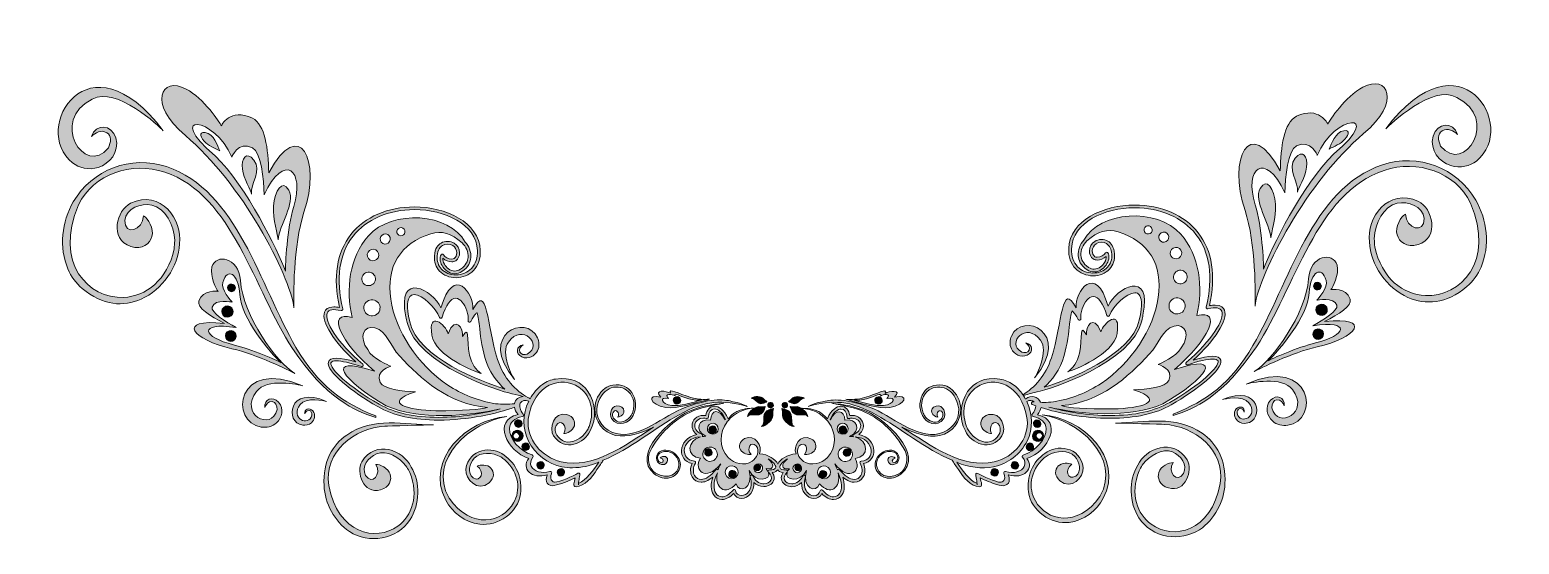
# Model space of a CAD drawing. Header units: inches. Extents: x -439 to 1034, y 190 to 699.
import ezdxf

# ---------------------------------------------------------------- set-up
doc = ezdxf.new("R2010")
doc.units = ezdxf.units.IN
doc.header["$MEASUREMENT"] = 0
doc.layers.add('图层 1', color=7, linetype='Continuous')

# ---------------------------------------------------------------- blocks, each defined once
blk = doc.blocks.new('block 2')
at = {"layer": '图层 1', "true_color": 0xffffff}
h = blk.add_hatch(color=7, dxfattribs=at)
h.dxf.hatch_style = 2
edge = h.paths.add_edge_path()
edge.add_spline(control_points=[(-396.5, 567.1), (-390.4, 562.3), (-380.4, 559.6), (-371.1, 562.6), (-359.9, 566.3), (-350.1, 577.4), (-353.6, 591.8), (-357.8, 605.1), (-373.4, 606.6), (-377.9, 593.2), (-373.8, 596.8), (-368.7, 600.5), (-362.6, 596.9), (-357.8, 594.1), (-358.5, 587.4), (-361.1, 581.9), (-384.8, 552.7), (-419.7, 609.4), (-377, 630), (-353.3, 643.6), (-310.5, 602.7), (-306.8, 598.8), (-380.3, 696.8), (-438.8, 601), (-396.5, 567.1)], knot_values=[0, 0, 0, 0, 1, 1, 1, 2, 2, 2, 3, 3, 3, 4, 4, 4, 5, 5, 5, 6, 6, 6, 7, 7, 7, 8, 8, 8, 8], degree=3, periodic=1)
h = blk.add_hatch(color=7, dxfattribs=at)
h.dxf.hatch_style = 2
edge = h.paths.add_edge_path()
edge.add_spline(control_points=[(972, 631.8), (1014.7, 611.2), (979.8, 554.5), (956.1, 583.7), (953.5, 589.2), (952.8, 595.9), (957.6, 598.7), (963.7, 602.3), (968.8, 598.6), (972.9, 595.1), (968.4, 608.4), (952.8, 606.9), (948.6, 593.6), (945.1, 579.2), (954.9, 568.1), (966.1, 564.5), (975.4, 561.5), (985.4, 564.1), (991.5, 568.9), (1033.8, 602.8), (975.3, 698.6), (901.8, 600.6), (905.5, 604.5), (948.3, 645.4), (972, 631.8)], knot_values=[0, 0, 0, 0, 1, 1, 1, 2, 2, 2, 3, 3, 3, 4, 4, 4, 5, 5, 5, 6, 6, 6, 7, 7, 7, 8, 8, 8, 8], degree=3, periodic=1)
h = blk.add_hatch(color=7, dxfattribs=at)
h.dxf.hatch_style = 2
edge = h.paths.add_edge_path()
edge.add_spline(control_points=[(-285, 594.2), (-229.4, 547.5), (-181.7, 456.7), (-177.6, 423.8), (-178, 433), (-178.6, 486.1), (-167.7, 518.3), (-150.4, 569.5), (-172.1, 613.9), (-202.6, 557.4), (-203.2, 581), (-205.9, 605), (-218.7, 611.3), (-240.8, 622), (-249.5, 603.7), (-249.5, 603.7), (-250.9, 607.1), (-267, 631), (-284.2, 640.1), (-309.1, 653.2), (-322.5, 625.7), (-285, 594.2)], knot_values=[0, 0, 0, 0, 1, 1, 1, 2, 2, 2, 3, 3, 3, 4, 4, 4, 5, 5, 5, 6, 6, 6, 7, 7, 7, 7], degree=3, periodic=1)
edge = h.paths.add_edge_path()
edge.add_spline(control_points=[(-239.2, 572.6), (-239.2, 572.6), (-233, 589.1), (-218.5, 582), (-210, 577.8), (-207.5, 551.2), (-207.1, 535.6), (-187.3, 577.9), (-166.5, 560), (-177.8, 523.9), (-184.5, 502.4), (-186.2, 466.3), (-186, 460.1), (-193.6, 480.5), (-224, 543.2), (-255.4, 574.1), (-307.2, 617.6), (-255.7, 613.6), (-239.2, 572.6)], knot_values=[0, 0, 0, 0, 1, 1, 1, 2, 2, 2, 3, 3, 3, 4, 4, 4, 5, 5, 5, 6, 6, 6, 6], degree=3, periodic=1)
h = blk.add_hatch(color=7, dxfattribs=at)
h.dxf.hatch_style = 2
edge = h.paths.add_edge_path()
edge.add_spline(control_points=[(772.6, 425.6), (776.7, 458.5), (824.4, 549.3), (880, 596), (917.5, 627.5), (904.1, 655.1), (879.2, 641.9), (862, 632.8), (846, 608.9), (844.6, 605.5), (844.6, 605.5), (835.8, 623.8), (813.7, 613.1), (800.9, 606.8), (798.2, 582.8), (797.6, 559.2), (767.1, 615.7), (745.4, 571.3), (762.7, 520.1), (773.6, 487.9), (773, 434.8), (772.6, 425.6)], knot_values=[0, 0, 0, 0, 1, 1, 1, 2, 2, 2, 3, 3, 3, 4, 4, 4, 5, 5, 5, 6, 6, 6, 7, 7, 7, 7], degree=3, periodic=1)
edge = h.paths.add_edge_path()
edge.add_spline(control_points=[(802.1, 537.4), (802.5, 553), (805, 579.6), (813.5, 583.8), (828, 590.9), (834.2, 574.4), (834.2, 574.4), (850.7, 615.4), (902.2, 619.4), (850.4, 575.9), (819, 545), (788.6, 482.3), (781, 462), (781.2, 468.1), (779.5, 504.2), (772.8, 525.7), (761.5, 561.8), (782.2, 579.7), (802.1, 537.4)], knot_values=[0, 0, 0, 0, 1, 1, 1, 2, 2, 2, 3, 3, 3, 4, 4, 4, 5, 5, 5, 6, 6, 6, 6], degree=3, periodic=1)
h = blk.add_hatch(color=7, dxfattribs=at)
h.dxf.hatch_style = 2
edge = h.paths.add_edge_path()
edge.add_spline(control_points=[(-264.8, 586.9), (-260.5, 583), (-252.3, 580.1), (-250.8, 578.9), (-253.3, 584), (-256.7, 595.9), (-265.5, 597.1), (-272.9, 598.2), (-269.6, 591.5), (-264.8, 586.9)], knot_values=[0, 0, 0, 0, 1, 1, 1, 2, 2, 2, 3, 3, 3, 3], degree=3, periodic=1)
h = blk.add_hatch(color=7, dxfattribs=at)
h.dxf.hatch_style = 2
edge = h.paths.add_edge_path()
edge.add_spline(control_points=[(860.5, 598.9), (851.8, 597.7), (848.3, 585.8), (845.8, 580.7), (847.3, 581.9), (855.5, 584.8), (859.8, 588.8), (864.6, 593.3), (867.9, 600), (860.5, 598.9)], knot_values=[0, 0, 0, 0, 1, 1, 1, 2, 2, 2, 3, 3, 3, 3], degree=3, periodic=1)
h = blk.add_hatch(color=7, dxfattribs=at)
h.dxf.hatch_style = 2
edge = h.paths.add_edge_path()
edge.add_spline(control_points=[(-339.1, 527.2), (-352.9, 520.6), (-360.8, 491.6), (-338.9, 484.5), (-327.4, 480.8), (-320, 487.6), (-318.1, 494.2), (-315.8, 502.1), (-321.8, 512), (-326.3, 514.7), (-326.8, 500.2), (-345.2, 494.8), (-344.9, 510.2), (-343.3, 522.7), (-329.2, 527.5), (-318.2, 525.4), (-304.7, 522.5), (-295.9, 505.5), (-295.5, 490.3), (-295.6, 487.5), (-295.8, 484.8), (-296.1, 482.3), (-302.4, 451.1), (-324.4, 435.1), (-346.1, 434.2), (-380.6, 432.7), (-415.2, 467.6), (-390.8, 525.6), (-375.7, 556.3), (-338.1, 568.9), (-305.3, 557.9), (-237.6, 535.3), (-217.4, 441.7), (-179, 383.6), (-146.6, 334.7), (-116.8, 321.5), (-96.6, 315.6), (-96.6, 315.6), (-96.8, 317), (-96.8, 317), (-130.1, 330.4), (-153.6, 347), (-175.6, 384.7), (-211.4, 446.3), (-233.8, 540.2), (-303.5, 563.4), (-338.9, 575.2), (-377.2, 560.4), (-395.8, 528.6), (-407.2, 509), (-410.1, 483.4), (-401.1, 462.3), (-398, 454.9), (-393.1, 448.2), (-387, 443), (-366.6, 425.8), (-345.9, 424.7), (-328.8, 432.4), (-308, 441.4), (-291.4, 464.6), (-290.9, 487.2), (-290.9, 487.2), (-290.9, 487.2), (-290.9, 487.2), (-287.1, 510.4), (-309.4, 541.5), (-339.1, 527.2)], knot_values=[0, 0, 0, 0, 1, 1, 1, 2, 2, 2, 3, 3, 3, 4, 4, 4, 5, 5, 5, 6, 6, 6, 7, 7, 7, 8, 8, 8, 9, 9, 9, 10, 10, 10, 11, 11, 11, 12, 12, 12, 13, 13, 13, 14, 14, 14, 15, 15, 15, 16, 16, 16, 17, 17, 17, 18, 18, 18, 19, 19, 19, 20, 20, 20, 21, 21, 21, 22, 22, 22, 22], degree=3, periodic=1)
h = blk.add_hatch(color=7, dxfattribs=at)
h.dxf.hatch_style = 2
edge = h.paths.add_edge_path()
edge.add_spline(control_points=[(-219.5, 536.3), (-221, 546.5), (-208.7, 559.6), (-217.2, 569.9), (-224.7, 579.1), (-229.9, 571.7), (-228.5, 560.9), (-227.4, 551.5), (-220.2, 539.4), (-219.5, 536.3)], knot_values=[0, 0, 0, 0, 1, 1, 1, 2, 2, 2, 3, 3, 3, 3], degree=3, periodic=1)
h = blk.add_hatch(color=7, dxfattribs=at)
h.dxf.hatch_style = 2
edge = h.paths.add_edge_path()
edge.add_spline(control_points=[(898.5, 565.2), (828.8, 542), (806.4, 448.2), (770.6, 386.6), (748.6, 348.8), (725.1, 332.2), (691.8, 318.9), (691.8, 318.9), (691.6, 317.4), (691.6, 317.4), (711.8, 323.4), (741.6, 336.5), (774, 385.4), (812.4, 443.5), (832.6, 537.2), (900.3, 559.7), (933.1, 570.7), (970.7, 558.1), (985.8, 527.4), (1010.2, 469.4), (975.6, 434.5), (941.1, 436), (919.4, 436.9), (897.4, 452.9), (891.1, 484.1), (890.8, 486.6), (890.6, 489.3), (890.5, 492.1), (890.9, 507.3), (899.7, 524.3), (913.2, 527.3), (924.2, 529.3), (938.3, 524.5), (939.9, 512), (940.2, 496.6), (921.8, 502), (921.3, 516.5), (916.8, 513.9), (910.8, 504), (913.1, 496), (915, 489.4), (922.4, 482.6), (933.9, 486.3), (955.8, 493.4), (947.9, 522.4), (934.1, 529), (904.4, 543.3), (882.1, 512.2), (885.9, 489), (885.9, 489), (885.9, 489), (885.9, 489), (886.4, 466.4), (903.1, 443.3), (923.8, 434.2), (940.9, 426.5), (961.6, 427.6), (982, 444.8), (988.1, 450), (993, 456.8), (996.1, 464.1), (1005.1, 485.3), (1002.2, 510.8), (990.8, 530.4), (972.2, 562.2), (933.9, 577), (898.5, 565.2)], knot_values=[0, 0, 0, 0, 1, 1, 1, 2, 2, 2, 3, 3, 3, 4, 4, 4, 5, 5, 5, 6, 6, 6, 7, 7, 7, 8, 8, 8, 9, 9, 9, 10, 10, 10, 11, 11, 11, 12, 12, 12, 13, 13, 13, 14, 14, 14, 15, 15, 15, 16, 16, 16, 17, 17, 17, 18, 18, 18, 19, 19, 19, 20, 20, 20, 21, 21, 21, 22, 22, 22, 22], degree=3, periodic=1)
h = blk.add_hatch(color=7, dxfattribs=at)
h.dxf.hatch_style = 2
edge = h.paths.add_edge_path()
edge.add_spline(control_points=[(814.5, 538.1), (815.2, 541.2), (822.4, 553.3), (823.6, 562.7), (824.9, 573.5), (819.7, 580.9), (812.2, 571.7), (803.7, 561.4), (816, 548.3), (814.5, 538.1)], knot_values=[0, 0, 0, 0, 1, 1, 1, 2, 2, 2, 3, 3, 3, 3], degree=3, periodic=1)
h = blk.add_hatch(color=7, dxfattribs=at)
h.dxf.hatch_style = 2
edge = h.paths.add_edge_path()
edge.add_spline(control_points=[(-182.8, 540.1), (-189.1, 551.6), (-196.7, 539.6), (-197.7, 524.4), (-198.6, 511.2), (-193.4, 495.4), (-193.2, 491.2), (-192.6, 505.5), (-175.7, 527.3), (-182.8, 540.1)], knot_values=[0, 0, 0, 0, 1, 1, 1, 2, 2, 2, 3, 3, 3, 3], degree=3, periodic=1)
h = blk.add_hatch(color=7, dxfattribs=at)
h.dxf.hatch_style = 2
edge = h.paths.add_edge_path()
edge.add_spline(control_points=[(792.7, 526.2), (791.7, 541.4), (784.1, 553.4), (777.8, 541.9), (770.7, 529.1), (787.6, 507.3), (788.2, 493), (788.4, 497.2), (793.6, 513), (792.7, 526.2)], knot_values=[0, 0, 0, 0, 1, 1, 1, 2, 2, 2, 3, 3, 3, 3], degree=3, periodic=1)
h = blk.add_hatch(color=7, dxfattribs=at)
h.dxf.hatch_style = 2
edge = h.paths.add_edge_path()
edge.add_spline(control_points=[(128.1, 273.3), (154.3, 283.9), (179.6, 305.3), (203.4, 318.2), (228.6, 332.5), (246.8, 333.2), (270.6, 326.4), (267.4, 328.1), (262.7, 330.1), (256.2, 331.1), (256.4, 331.1), (256.5, 331.1), (256.6, 331.1), (249.5, 332.8), (237.2, 335.8), (209.9, 325.7), (187.7, 317.4), (164.5, 294.1), (140.9, 299.6), (129.4, 302.2), (120.8, 312.6), (121.8, 324.2), (125.1, 345.3), (141.3, 349.3), (151, 342.7), (157.2, 338.6), (160.7, 330.1), (157, 319.9), (156.6, 319.1), (156.2, 318.3), (155.7, 317.5), (152.9, 313.1), (147.4, 309.8), (142.9, 311.3), (139.4, 312.7), (136.1, 316.6), (137.9, 320.5), (140.5, 325), (144.9, 320.1), (142.5, 315.9), (144.2, 315.8), (147.8, 317.6), (148.5, 320.3), (149.1, 322.6), (148.2, 325.9), (144.2, 326.8), (136.6, 328.7), (133.7, 318.9), (136.5, 314.5), (142.6, 305.1), (154.6, 310.1), (157.6, 317.5), (161.5, 324.2), (160.8, 333.9), (156.4, 340.2), (152.8, 345.4), (146.6, 348.8), (137.6, 347.4), (134.9, 347), (132.3, 345.9), (130.1, 344.3), (123.7, 339.8), (120, 331.9), (119.9, 324.2), (119.6, 311.7), (128.1, 300.6), (140.4, 297.7), (152.5, 295.6), (164.9, 299.8), (177.9, 305.9), (148.6, 287.3), (118.2, 264.4), (86.6, 271.7), (67, 276.3), (52.2, 293.9), (54, 313.7), (59.6, 349.9), (87.3, 356.7), (103.9, 345.4), (114.4, 338.4), (120.5, 323.8), (114.1, 306.5), (113.5, 305.1), (112.8, 303.7), (112, 302.3), (107.2, 294.9), (97.6, 289.1), (90, 291.8), (84, 294.1), (78.4, 300.7), (81.5, 307.4), (86, 315.1), (93.5, 306.9), (89.3, 299.6), (92.3, 299.5), (98.3, 302.6), (99.6, 307.2), (100.7, 311.1), (99.1, 316.7), (92.2, 318.3), (79.2, 321.5), (74.3, 304.7), (79.1, 297.3), (89.6, 281.1), (110, 289.8), (115.2, 302.4), (121.8, 313.8), (120.6, 330.3), (113.1, 341.1), (106.9, 350.1), (96.3, 355.8), (81, 353.5), (76.4, 352.8), (71.9, 350.9), (68.1, 348.2), (63, 344.5), (58.9, 339.5), (55.9, 333.8), (55.8, 333.9), (55.6, 334), (55.5, 334.1), (54.9, 334.6), (54.3, 334.9), (53.6, 335.3), (42, 341.3), (29.5, 354.5), (23.7, 372.7), (12.5, 407.3), (14.2, 449.6), (-0.8, 422.1), (0.7, 438.2), (-20, 467), (-32.3, 423.7), (-40, 441.8), (-76.4, 461), (-66.9, 414.9), (-66.5, 413.1), (-66.2, 411.2), (-65.7, 409.3), (-56.1, 367.3), (26.3, 341.2), (37.7, 339), (37.8, 339), (37.9, 339), (38, 339), (38, 339), (38.1, 339), (38.1, 339), (42.4, 337.8), (46, 336.8), (48.9, 336.2), (44.9, 335.9), (41.2, 333.3), (40.4, 329), (37.4, 328.7), (34.5, 328.6), (31.5, 328.6), (31.5, 328.6), (31.5, 328.6), (31.5, 328.6), (28.2, 328.6), (25, 328.8), (21.8, 329.1), (4.1, 332), (-11.8, 338.5), (-25.6, 347.4), (-55.4, 367.7), (-77.4, 401.2), (-81.9, 432.4), (-86.7, 464.5), (-72.3, 488), (-42.4, 497), (-31.4, 500.3), (-22.5, 497.8), (-11.4, 488), (-7.4, 484.5), (-5, 478.8), (-5.5, 473.7), (-5.7, 470.3), (-7.3, 465.6), (-13.1, 462), (-14.9, 460.8), (-16.8, 460.2), (-18.6, 460.2), (-23.3, 460.2), (-27, 463.7), (-28.9, 467), (-30, 469), (-30.6, 471.1), (-30.5, 472.8), (-28.1, 470.6), (-24.4, 469.3), (-21.5, 469.3), (-20, 469.3), (-18.7, 469.7), (-17.7, 470.4), (-15.2, 472.2), (-13.8, 475), (-13.9, 478.3), (-14, 482.1), (-16, 485.7), (-19.1, 487.7), (-22.9, 490.1), (-28.3, 490.2), (-32.2, 487.8), (-34.9, 486.2), (-38.3, 482.7), (-38.7, 475.3), (-39.1, 469.4), (-37.4, 464.1), (-33.7, 460.2), (-29.8, 456), (-23.8, 453.6), (-17.4, 453.6), (-17.4, 453.6), (-17.4, 453.6), (-17.4, 453.6), (-10.8, 453.6), (-4.5, 456.2), (-0.1, 460.8), (4.6, 465.7), (6.9, 472.5), (6.6, 480.6), (5.5, 508.5), (-27.8, 523.6), (-58.5, 523.6), (-84.7, 523.6), (-107.6, 513.7), (-121.3, 496.3), (-135.3, 478.6), (-139.2, 453.7), (-132.6, 424.2), (-134.6, 424.6), (-136.5, 424.8), (-138.1, 424.8), (-144.2, 424.8), (-146.5, 422), (-147.4, 419.6), (-150.9, 410.1), (-138, 389.9), (-116.4, 370.4), (-133.2, 375.4), (-142.3, 375.4), (-143.6, 370.2), (-146, 361.2), (-120.2, 340.8), (-94.7, 326.2), (-79.4, 317.4), (-59.1, 312.9), (-34.4, 312.9), (-5.5, 312.9), (23.4, 319.2), (40.4, 325.7), (40.8, 323.5), (41.8, 321), (43.9, 318.3), (18.4, 313.1), (32.7, 281.9), (54.5, 275), (46.5, 265.2), (57.7, 254.1), (72.8, 258.7), (72.8, 258.7), (68.9, 250.1), (76.5, 248.1), (77.8, 247.8), (81, 248.4), (84.6, 249.5), (87.7, 250.4), (91.7, 251.9), (95.3, 253.4), (95.4, 253.5), (95.5, 253.5), (95.6, 253.6), (97.4, 254.3), (99, 255.1), (100.4, 255.8), (99.8, 251.7), (97.3, 246.9), (101.5, 247.1), (109.6, 247.5), (117.3, 256.2), (122, 264), (124.6, 267.6), (126.8, 270.9), (128.1, 273.3)], knot_values=[0, 0, 0, 0, 1, 1, 1, 2, 2, 2, 3, 3, 3, 4, 4, 4, 5, 5, 5, 6, 6, 6, 7, 7, 7, 8, 8, 8, 9, 9, 9, 10, 10, 10, 11, 11, 11, 12, 12, 12, 13, 13, 13, 14, 14, 14, 15, 15, 15, 16, 16, 16, 17, 17, 17, 18, 18, 18, 19, 19, 19, 20, 20, 20, 21, 21, 21, 22, 22, 22, 23, 23, 23, 24, 24, 24, 25, 25, 25, 26, 26, 26, 27, 27, 27, 28, 28, 28, 29, 29, 29, 30, 30, 30, 31, 31, 31, 32, 32, 32, 33, 33, 33, 34, 34, 34, 35, 35, 35, 36, 36, 36, 37, 37, 37, 38, 38, 38, 39, 39, 39, 40, 40, 40, 41, 41, 41, 42, 42, 42, 43, 43, 43, 44, 44, 44, 45, 45, 45, 46, 46, 46, 47, 47, 47, 48, 48, 48, 49, 49, 49, 50, 50, 50, 51, 51, 51, 52, 52, 52, 53, 53, 53, 54, 54, 54, 55, 55, 55, 56, 56, 56, 57, 57, 57, 58, 58, 58, 59, 59, 59, 60, 60, 60, 61, 61, 61, 62, 62, 62, 63, 63, 63, 64, 64, 64, 65, 65, 65, 66, 66, 66, 67, 67, 67, 68, 68, 68, 69, 69, 69, 70, 70, 70, 71, 71, 71, 72, 72, 72, 73, 73, 73, 74, 74, 74, 75, 75, 75, 76, 76, 76, 77, 77, 77, 78, 78, 78, 79, 79, 79, 80, 80, 80, 81, 81, 81, 82, 82, 82, 83, 83, 83, 84, 84, 84, 85, 85, 85, 86, 86, 86, 87, 87, 87, 88, 88, 88, 89, 89, 89, 90, 90, 90, 91, 91, 91, 92, 92, 92, 93, 93, 93, 94, 94, 94, 95, 95, 95, 95], degree=3, periodic=1)
edge = h.paths.add_edge_path()
edge.add_spline(control_points=[(-11.5, 429.8), (-7.4, 425.1), (-4.7, 417), (-5.5, 411.2), (-5.5, 410.6), (-5.1, 410), (-4.5, 409.8), (-3.9, 409.6), (-3.2, 409.8), (-2.9, 410.4), (1.5, 418.2), (3, 418.9), (3.2, 419), (4.3, 418.3), (5, 411.7), (5.7, 405.9), (6.6, 397.7), (7.9, 386.4), (11.1, 374.8), (15.1, 360.7), (23.2, 350.1), (31, 343.6), (7.9, 350.5), (-55, 374.4), (-63.1, 409.9), (-66.8, 426), (-65.1, 432.4), (-63, 435), (-62, 436.3), (-60.7, 436.9), (-58.9, 436.9), (-50.6, 436.9), (-37.3, 423.8), (-33.7, 414.4), (-33.5, 413.8), (-33, 413.5), (-32.4, 413.5), (-31.8, 413.5), (-31.3, 413.9), (-31.1, 414.5), (-27.4, 426.6), (-22.7, 433.3), (-17.8, 433.3), (-15.2, 433.3), (-12.9, 431.4), (-11.5, 429.8)], knot_values=[0, 0, 0, 0, 1, 1, 1, 2, 2, 2, 3, 3, 3, 4, 4, 4, 5, 5, 5, 6, 6, 6, 7, 7, 7, 8, 8, 8, 9, 9, 9, 10, 10, 10, 11, 11, 11, 12, 12, 12, 13, 13, 13, 14, 14, 14, 15, 15, 15, 15], degree=3, periodic=1)
edge = h.paths.add_edge_path()
edge.add_spline(control_points=[(104.5, 260.3), (104.2, 260.4), (104, 260.5), (103.7, 260.5), (103.5, 260.5), (103.2, 260.4), (103, 260.3), (98.8, 257.6), (84.6, 251.5), (80.4, 251.5), (80.1, 251.5), (80, 251.5), (79.9, 251.5), (78.3, 252), (77.3, 252.7), (76.7, 253.9), (75.5, 256.5), (77.1, 260.2), (77.1, 260.3), (77.4, 260.7), (77.3, 261.3), (76.9, 261.7), (76.6, 262.1), (76, 262.3), (75.5, 262.1), (67.5, 259.7), (59.5, 262.1), (57, 267.2), (55.7, 270.1), (56.3, 273.2), (58.7, 276.2), (59, 276.5), (59.1, 277), (58.9, 277.4), (58.8, 277.9), (58.5, 278.2), (58, 278.4), (45.5, 282.3), (34.9, 294.6), (35.5, 304.6), (35.8, 310.7), (40.2, 314.9), (48.3, 316.5), (48.8, 316.6), (49.2, 316.9), (49.3, 317.4), (49.5, 317.8), (49.4, 318.3), (49.1, 318.7), (45.9, 322.8), (44.8, 326.8), (46.1, 329.6), (47.5, 332.5), (51.5, 333.4), (54.5, 331.5), (48.3, 318.4), (48.2, 304.4), (54.3, 292.2), (60.7, 279.2), (73.4, 269.5), (87.4, 266.8), (90.7, 266.1), (94.2, 265.8), (97.7, 265.8), (97.7, 265.8), (97.7, 265.8), (97.7, 265.8), (106.6, 265.8), (115.6, 267.7), (123.7, 271.2), (118.9, 263.7), (110.5, 253), (104.1, 250.4), (104, 250.4), (103.9, 250.4), (103.8, 250.3), (103.6, 251.3), (104.2, 254.1), (104.5, 255.7), (104.7, 256.9), (105, 258), (105.1, 258.9), (105.2, 259.5), (104.9, 260), (104.5, 260.3)], knot_values=[0, 0, 0, 0, 1, 1, 1, 2, 2, 2, 3, 3, 3, 4, 4, 4, 5, 5, 5, 6, 6, 6, 7, 7, 7, 8, 8, 8, 9, 9, 9, 10, 10, 10, 11, 11, 11, 12, 12, 12, 13, 13, 13, 14, 14, 14, 15, 15, 15, 16, 16, 16, 17, 17, 17, 18, 18, 18, 19, 19, 19, 20, 20, 20, 21, 21, 21, 22, 22, 22, 23, 23, 23, 24, 24, 24, 25, 25, 25, 26, 26, 26, 27, 27, 27, 28, 28, 28, 28], degree=3, periodic=1)
h.paths.add_polyline_path([(103.7, 249), (103.7, 250.3), (103.7, 250.3)])
edge = h.paths.add_edge_path()
edge.add_spline(control_points=[(-92.4, 350.2), (-97.9, 361.9), (-81.7, 366.1), (-81.7, 366.1), (-83.5, 366.9), (-100, 373.3), (-104.7, 382.5), (-113.8, 394.7), (-108.7, 407), (-97.6, 404), (-85.5, 400.7), (-82.7, 386.3), (-73.1, 376.1), (-51.9, 353.6), (-24.9, 328.6), (13.6, 325.4), (7.6, 323.2), (-10.2, 322), (-37.2, 322.2), (-64.2, 322.5), (-91.4, 329.5), (-57.6, 340.9), (-70.1, 341.4), (-89.2, 343.4), (-92.4, 350.2)], knot_values=[0, 0, 0, 0, 1, 1, 1, 2, 2, 2, 3, 3, 3, 4, 4, 4, 5, 5, 5, 6, 6, 6, 7, 7, 7, 8, 8, 8, 8], degree=3, periodic=1)
edge = h.paths.add_edge_path()
edge.add_spline(control_points=[(-94.5, 473.3), (-96, 470.6), (-99.5, 469.6), (-102.2, 471.1), (-105, 472.7), (-105.9, 476.1), (-104.4, 478.9), (-102.9, 481.6), (-99.4, 482.6), (-96.7, 481.1), (-93.9, 479.5), (-93, 476), (-94.5, 473.3)], knot_values=[0, 0, 0, 0, 1, 1, 1, 2, 2, 2, 3, 3, 3, 4, 4, 4, 4], degree=3, periodic=1)
edge = h.paths.add_edge_path()
edge.add_spline(control_points=[(-93.5, 420), (-95.7, 416.1), (-100.6, 414.8), (-104.4, 416.9), (-108.3, 419.1), (-109.6, 424), (-107.4, 427.8), (-105.3, 431.6), (-100.4, 433), (-96.6, 430.8), (-92.7, 428.7), (-91.4, 423.8), (-93.5, 420)], knot_values=[0, 0, 0, 0, 1, 1, 1, 2, 2, 2, 3, 3, 3, 4, 4, 4, 4], degree=3, periodic=1)
edge = h.paths.add_edge_path()
edge.add_spline(control_points=[(-100.5, 458.3), (-97.3, 456.5), (-96.1, 452.4), (-97.9, 449.1), (-99.8, 445.9), (-103.9, 444.8), (-107.1, 446.6), (-110.3, 448.4), (-111.5, 452.5), (-109.6, 455.7), (-107.8, 459), (-103.7, 460.1), (-100.5, 458.3)], knot_values=[0, 0, 0, 0, 1, 1, 1, 2, 2, 2, 3, 3, 3, 4, 4, 4, 4], degree=3, periodic=1)
edge = h.paths.add_edge_path()
edge.add_spline(control_points=[(-68.4, 497.1), (-69.4, 495.2), (-71.9, 494.5), (-73.8, 495.6), (-75.8, 496.7), (-76.5, 499.1), (-75.4, 501.1), (-74.3, 503), (-71.8, 503.7), (-69.9, 502.6), (-67.9, 501.5), (-67.3, 499.1), (-68.4, 497.1)], knot_values=[0, 0, 0, 0, 1, 1, 1, 2, 2, 2, 3, 3, 3, 4, 4, 4, 4], degree=3, periodic=1)
edge = h.paths.add_edge_path()
edge.add_spline(control_points=[(-83, 489.4), (-84.4, 487), (-87.4, 486.2), (-89.8, 487.5), (-92.2, 488.9), (-93.1, 491.9), (-91.7, 494.3), (-90.4, 496.7), (-87.3, 497.6), (-84.9, 496.2), (-82.5, 494.9), (-81.7, 491.8), (-83, 489.4)], knot_values=[0, 0, 0, 0, 1, 1, 1, 2, 2, 2, 3, 3, 3, 4, 4, 4, 4], degree=3, periodic=1)
edge = h.paths.add_edge_path()
edge.add_spline(control_points=[(-93.4, 328.5), (-123.8, 346), (-142.5, 363.8), (-141, 369.5), (-140.6, 371.1), (-137.9, 371.4), (-135.7, 371.4), (-130.4, 371.4), (-122.1, 369.5), (-111, 365.8), (-110.3, 365.6), (-109.7, 365.9), (-109.3, 366.4), (-109, 367), (-109.2, 367.7), (-109.6, 368.2), (-135.3, 389.8), (-147.7, 410.9), (-144.8, 418.7), (-143.5, 422.2), (-138.7, 423), (-131.1, 421.1), (-130.6, 420.9), (-130.1, 421.1), (-129.8, 421.4), (-129.4, 421.7), (-129.3, 422.2), (-129.4, 422.7), (-136.5, 452.3), (-133, 477.2), (-119.2, 494.6), (-106, 511.3), (-83.9, 520.9), (-58.5, 520.9), (-29, 520.9), (2.8, 506.7), (3.8, 480.5), (4.1, 473.2), (2.1, 467), (-2.1, 462.7), (-5.9, 458.7), (-11.5, 456.4), (-17.4, 456.4), (-17.4, 456.4), (-17.4, 456.4), (-17.4, 456.4), (-23.1, 456.4), (-28.3, 458.5), (-31.7, 462.1), (-34.9, 465.4), (-36.3, 470), (-36, 475.1), (-35.6, 481.3), (-33, 484.2), (-30.8, 485.5), (-27.8, 487.4), (-23.5, 487.3), (-20.6, 485.4), (-18.2, 483.9), (-16.7, 481.1), (-16.6, 478.2), (-16.6, 475.9), (-17.5, 473.9), (-19.3, 472.6), (-19.8, 472.2), (-20.6, 472), (-21.5, 472), (-24.7, 472), (-28.8, 474.1), (-29.8, 476.2), (-30.1, 476.7), (-30.5, 477), (-31, 477), (-31.5, 477), (-32, 476.8), (-32.2, 476.3), (-33.8, 473.6), (-33.5, 469.5), (-31.2, 465.7), (-29, 461.7), (-24.5, 457.5), (-18.6, 457.5), (-16.2, 457.5), (-13.9, 458.2), (-11.6, 459.6), (-4.9, 463.9), (-3.1, 469.5), (-2.7, 473.4), (-2.3, 478.9), (-4.5, 484.8), (-8.4, 488.9), (-23.6, 517.4), (-80.4, 521.7), (-104.3, 494.8), (-123, 473.8), (-126.5, 441.8), (-120.1, 414.4), (-146.5, 421.3), (-131.5, 389.5), (-97.9, 361.1), (-149.7, 378.5), (-129.1, 351.6), (-86.4, 327.1), (-54.4, 312.5), (-3.3, 316.9), (26.1, 323.9), (9.5, 319.3), (-12.5, 315.6), (-34.4, 315.6), (-58.6, 315.6), (-78.4, 320), (-93.4, 328.5)], knot_values=[0, 0, 0, 0, 1, 1, 1, 2, 2, 2, 3, 3, 3, 4, 4, 4, 5, 5, 5, 6, 6, 6, 7, 7, 7, 8, 8, 8, 9, 9, 9, 10, 10, 10, 11, 11, 11, 12, 12, 12, 13, 13, 13, 14, 14, 14, 15, 15, 15, 16, 16, 16, 17, 17, 17, 18, 18, 18, 19, 19, 19, 20, 20, 20, 21, 21, 21, 22, 22, 22, 23, 23, 23, 24, 24, 24, 25, 25, 25, 26, 26, 26, 27, 27, 27, 28, 28, 28, 29, 29, 29, 30, 30, 30, 31, 31, 31, 32, 32, 32, 33, 33, 33, 34, 34, 34, 35, 35, 35, 36, 36, 36, 37, 37, 37, 37], degree=3, periodic=1)
h = blk.add_hatch(color=7, dxfattribs=at)
h.dxf.hatch_style = 2
edge = h.paths.add_edge_path()
edge.add_spline(control_points=[(738.7, 372), (737.3, 377.2), (728.2, 377.3), (711.4, 372.2), (733, 391.7), (745.9, 411.9), (742.4, 421.4), (741.5, 423.8), (739.2, 426.6), (733.1, 426.6), (731.5, 426.6), (729.6, 426.4), (727.6, 426), (734.2, 455.5), (730.3, 480.4), (716.3, 498.1), (702.7, 515.5), (679.7, 525.4), (653.5, 525.4), (622.8, 525.4), (589.5, 510.4), (588.4, 482.4), (588.1, 474.3), (590.4, 467.5), (595.1, 462.6), (599.5, 458.1), (605.8, 455.5), (612.4, 455.5), (618.8, 455.5), (624.8, 457.9), (628.7, 462), (632.4, 466), (634.1, 471.2), (633.7, 477.1), (633.3, 484.5), (629.9, 488), (627.2, 489.7), (623.3, 492), (617.9, 491.9), (614.1, 489.5), (611, 487.5), (609, 483.9), (608.9, 480.1), (608.8, 476.9), (610.2, 474), (612.7, 472.2), (613.7, 471.5), (615, 471.1), (616.5, 471.1), (619.4, 471.1), (623.1, 472.4), (625.5, 474.6), (625.6, 472.9), (625, 470.8), (623.9, 468.8), (622.1, 465.7), (618.3, 462.1), (613.6, 462.1), (611.8, 462.1), (609.9, 462.6), (608.1, 463.8), (602.3, 467.4), (600.7, 472.1), (600.5, 475.5), (600, 480.6), (602.4, 486.3), (606.4, 489.9), (617.5, 499.6), (626.4, 502.2), (637.4, 498.8), (667.3, 489.8), (681.7, 466.3), (677, 434.2), (672.4, 403), (650.4, 369.5), (620.5, 349.2), (606.8, 340.3), (590.9, 333.8), (573.2, 330.9), (570, 330.6), (566.8, 330.4), (563.5, 330.4), (562.6, 330.4), (561.6, 330.4), (560.6, 330.5), (558.5, 336.1), (550.8, 338), (546, 334), (545.8, 333.9), (545.7, 333.9), (545.5, 333.8), (544.9, 335), (544.2, 336.3), (543.4, 337.4), (546.5, 338), (551.2, 339.2), (556.9, 340.8), (557, 340.8), (557, 340.8), (557, 340.8), (557.1, 340.8), (557.2, 340.8), (557.3, 340.8), (568.7, 343.1), (651.1, 369.1), (660.7, 411.1), (661.2, 413), (661.5, 414.8), (661.8, 416.6), (671.4, 462.8), (635, 443.6), (627.3, 425.5), (615, 468.8), (594.3, 440), (595.8, 423.9), (580.8, 451.5), (582.5, 409.1), (571.3, 374.5), (565.8, 357.2), (554.2, 344.4), (543, 338), (540.4, 341.9), (537.1, 345.4), (533.3, 348.1), (529.5, 350.8), (525, 352.7), (520.4, 353.4), (505.1, 355.8), (494.5, 350), (488.4, 341), (480.9, 330.2), (479.6, 313.7), (486.2, 302.4), (486.2, 302.4), (486.2, 302.4), (486.2, 302.4), (491.4, 289.7), (511.9, 281.1), (522.3, 297.2), (527.1, 304.6), (522.2, 321.4), (509.2, 318.3), (502.4, 316.6), (500.8, 311), (501.8, 307.1), (503.1, 302.5), (509.1, 299.4), (512.2, 299.5), (508, 306.8), (515.5, 315.1), (520, 307.4), (523, 300.7), (517.5, 294), (511.4, 291.7), (503.8, 289.1), (494.3, 294.8), (489.5, 302.2), (488.7, 303.6), (488, 305), (487.4, 306.4), (481, 323.7), (487, 338.4), (497.5, 345.4), (514.2, 356.6), (541.9, 349.8), (547.4, 313.6), (549.2, 293.9), (534.4, 276.2), (514.8, 271.7), (483.3, 264.4), (452.8, 287.3), (423.5, 305.9), (436.5, 299.7), (448.9, 295.5), (461, 297.6), (473.4, 300.5), (481.8, 311.6), (481.6, 324.1), (481.4, 331.8), (477.7, 339.7), (471.3, 344.3), (469.1, 345.9), (466.5, 346.9), (463.8, 347.4), (454.9, 348.7), (448.6, 345.4), (445.1, 340.1), (440.7, 333.8), (439.9, 324.1), (443.8, 317.5), (446.8, 310.1), (458.8, 305), (464.9, 314.4), (467.7, 318.8), (464.9, 328.6), (457.2, 326.8), (453.2, 325.8), (452.3, 322.5), (452.9, 320.3), (453.7, 317.6), (457.2, 315.8), (459, 315.8), (456.5, 320.1), (460.9, 324.9), (463.5, 320.4), (465.3, 316.5), (462.1, 312.6), (458.5, 311.2), (454.1, 309.7), (448.5, 313.1), (445.7, 317.4), (445.2, 318.2), (444.8, 319), (444.5, 319.8), (440.7, 330), (444.3, 338.5), (450.4, 342.7), (460.2, 349.2), (476.4, 345.3), (479.6, 324.1), (480.7, 312.5), (472, 302.2), (460.5, 299.5), (436.9, 294.1), (413.7, 317.4), (391.5, 325.6), (364.2, 335.7), (352, 332.7), (344.8, 331), (345, 331), (345.1, 331), (345.3, 331.1), (338.8, 330), (334, 328), (330.8, 326.3), (354.7, 333.1), (372.8, 332.5), (398, 318.1), (421.9, 305.2), (447.1, 283.8), (473.3, 273.2), (474.7, 270.8), (476.8, 267.5), (479.4, 264), (484.1, 256.2), (491.8, 247.4), (499.9, 247), (504.1, 246.8), (501.6, 251.6), (501, 255.7), (505.5, 253.5), (512.2, 250.7), (516.9, 249.4), (520.5, 248.4), (523.6, 247.7), (524.9, 248.1), (532.6, 250.1), (528.6, 258.7), (528.6, 258.7), (543.8, 254.1), (554.9, 265.2), (546.9, 274.9), (568.8, 281.8), (583.1, 313), (557.5, 318.2), (559.5, 320.8), (560.6, 323.1), (561, 325.3), (578.3, 319.6), (603.9, 314.7), (629.4, 314.7), (654.1, 314.7), (674.4, 319.2), (689.8, 328), (715.2, 342.6), (741.1, 363), (738.7, 372)], knot_values=[0, 0, 0, 0, 1, 1, 1, 2, 2, 2, 3, 3, 3, 4, 4, 4, 5, 5, 5, 6, 6, 6, 7, 7, 7, 8, 8, 8, 9, 9, 9, 10, 10, 10, 11, 11, 11, 12, 12, 12, 13, 13, 13, 14, 14, 14, 15, 15, 15, 16, 16, 16, 17, 17, 17, 18, 18, 18, 19, 19, 19, 20, 20, 20, 21, 21, 21, 22, 22, 22, 23, 23, 23, 24, 24, 24, 25, 25, 25, 26, 26, 26, 27, 27, 27, 28, 28, 28, 29, 29, 29, 30, 30, 30, 31, 31, 31, 32, 32, 32, 33, 33, 33, 34, 34, 34, 35, 35, 35, 36, 36, 36, 37, 37, 37, 38, 38, 38, 39, 39, 39, 40, 40, 40, 41, 41, 41, 42, 42, 42, 43, 43, 43, 44, 44, 44, 45, 45, 45, 46, 46, 46, 47, 47, 47, 48, 48, 48, 49, 49, 49, 50, 50, 50, 51, 51, 51, 52, 52, 52, 53, 53, 53, 54, 54, 54, 55, 55, 55, 56, 56, 56, 57, 57, 57, 58, 58, 58, 59, 59, 59, 60, 60, 60, 61, 61, 61, 62, 62, 62, 63, 63, 63, 64, 64, 64, 65, 65, 65, 66, 66, 66, 67, 67, 67, 68, 68, 68, 69, 69, 69, 70, 70, 70, 71, 71, 71, 72, 72, 72, 73, 73, 73, 74, 74, 74, 75, 75, 75, 76, 76, 76, 77, 77, 77, 78, 78, 78, 79, 79, 79, 80, 80, 80, 81, 81, 81, 82, 82, 82, 83, 83, 83, 84, 84, 84, 85, 85, 85, 86, 86, 86, 87, 87, 87, 88, 88, 88, 89, 89, 89, 90, 90, 90, 91, 91, 91, 92, 92, 92, 92], degree=3, periodic=1)
edge = h.paths.add_edge_path()
edge.add_spline(control_points=[(606.5, 431.6), (607.9, 433.2), (610.2, 435.1), (612.8, 435.1), (617.7, 435.1), (622.4, 428.4), (626.1, 416.3), (626.3, 415.7), (626.8, 415.3), (627.4, 415.3), (627.9, 415.3), (628.5, 415.6), (628.7, 416.2), (632.3, 425.6), (645.6, 438.7), (653.9, 438.7), (655.7, 438.7), (657, 438.1), (658, 436.8), (660.1, 434.3), (661.8, 427.8), (658.1, 411.7), (649.9, 376.2), (587.1, 352.3), (564, 345.4), (571.8, 351.9), (579.9, 362.5), (583.9, 376.6), (587.2, 388.2), (588.4, 399.5), (589.3, 407.8), (590, 413.5), (590.7, 420.1), (591.7, 420.8), (592, 420.7), (593.5, 420), (597.9, 412.2), (598.2, 411.6), (598.9, 411.4), (599.5, 411.6), (600.1, 411.8), (600.5, 412.4), (600.5, 413), (599.7, 418.8), (602.4, 426.9), (606.5, 431.6)], knot_values=[0, 0, 0, 0, 1, 1, 1, 2, 2, 2, 3, 3, 3, 4, 4, 4, 5, 5, 5, 6, 6, 6, 7, 7, 7, 8, 8, 8, 9, 9, 9, 10, 10, 10, 11, 11, 11, 12, 12, 12, 13, 13, 13, 14, 14, 14, 15, 15, 15, 15], degree=3, periodic=1)
edge = h.paths.add_edge_path()
edge.add_spline(control_points=[(697.2, 473), (694.5, 471.4), (691, 472.4), (689.5, 475.1), (688, 477.9), (688.9, 481.3), (691.7, 482.9), (694.4, 484.4), (697.9, 483.4), (699.4, 480.7), (700.9, 478), (700, 474.5), (697.2, 473)], knot_values=[0, 0, 0, 0, 1, 1, 1, 2, 2, 2, 3, 3, 3, 4, 4, 4, 4], degree=3, periodic=1)
edge = h.paths.add_edge_path()
edge.add_spline(control_points=[(704.7, 457.5), (706.5, 454.3), (705.3, 450.2), (702.1, 448.4), (698.9, 446.6), (694.8, 447.7), (693, 451), (691.1, 454.2), (692.3, 458.3), (695.5, 460.1), (698.7, 461.9), (702.8, 460.8), (704.7, 457.5)], knot_values=[0, 0, 0, 0, 1, 1, 1, 2, 2, 2, 3, 3, 3, 4, 4, 4, 4], degree=3, periodic=1)
edge = h.paths.add_edge_path()
edge.add_spline(control_points=[(691.6, 432.7), (695.4, 434.8), (700.3, 433.5), (702.5, 429.6), (704.6, 425.8), (703.3, 420.9), (699.4, 418.8), (695.6, 416.6), (690.7, 418), (688.5, 421.8), (686.4, 425.6), (687.8, 430.5), (691.6, 432.7)], knot_values=[0, 0, 0, 0, 1, 1, 1, 2, 2, 2, 3, 3, 3, 4, 4, 4, 4], degree=3, periodic=1)
edge = h.paths.add_edge_path()
edge.add_spline(control_points=[(692.6, 405.8), (703.7, 408.8), (708.8, 396.5), (699.7, 384.3), (695, 375.1), (678.5, 368.7), (676.7, 367.9), (676.7, 367.9), (692.9, 363.8), (687.4, 352), (684.2, 345.2), (665.1, 343.2), (652.6, 342.8), (686.4, 331.3), (659.2, 324.3), (632.2, 324), (605.2, 323.8), (587.4, 325), (581.4, 327.2), (619.9, 330.5), (646.9, 355.4), (668.1, 377.9), (677.7, 388.1), (680.5, 402.5), (692.6, 405.8)], knot_values=[0, 0, 0, 0, 1, 1, 1, 2, 2, 2, 3, 3, 3, 4, 4, 4, 5, 5, 5, 6, 6, 6, 7, 7, 7, 8, 8, 8, 8], degree=3, periodic=1)
edge = h.paths.add_edge_path()
edge.add_spline(control_points=[(514, 266.7), (528.1, 269.4), (540.8, 279.1), (547.2, 292.1), (553.2, 304.4), (553.1, 318.3), (546.9, 331.4), (549.4, 333), (552.5, 332.6), (554.3, 330.9), (553.9, 330.9), (553.5, 331), (553.1, 331), (552.4, 331.1), (551.8, 330.7), (551.6, 330), (551.5, 329.3), (551.8, 328.6), (552.4, 328.4), (553.5, 327.9), (554.7, 327.5), (555.9, 327), (555.9, 324.6), (554.7, 321.6), (552.3, 318.6), (552, 318.2), (551.9, 317.7), (552.1, 317.3), (552.3, 316.8), (552.7, 316.5), (553.1, 316.4), (561.2, 314.8), (565.6, 310.7), (566, 304.5), (566.5, 294.5), (556, 282.3), (543.4, 278.3), (543, 278.2), (542.6, 277.8), (542.5, 277.4), (542.4, 276.9), (542.5, 276.5), (542.8, 276.1), (545.2, 273.2), (545.8, 270), (544.4, 267.1), (542, 262), (533.9, 259.6), (525.9, 262.1), (525.4, 262.2), (524.9, 262.1), (524.5, 261.6), (524.2, 261.2), (524.1, 260.7), (524.3, 260.2), (524.3, 260.1), (526, 256.4), (524.7, 253.8), (524.2, 252.7), (523.1, 251.9), (521.5, 251.5), (521.4, 251.5), (521.3, 251.4), (521.1, 251.4), (516.8, 251.4), (502.7, 257.5), (498.4, 260.2), (498, 260.5), (497.4, 260.5), (497, 260.2), (496.5, 259.9), (496.3, 259.4), (496.4, 258.9), (496.5, 257.9), (496.7, 256.8), (496.9, 255.7), (497.3, 254.1), (497.8, 251.2), (497.6, 250.3), (497.5, 250.3), (497.5, 250.3), (497.4, 250.4), (491, 252.9), (482.6, 263.6), (477.8, 271.2), (489.1, 266.2), (502.6, 264.5), (514, 266.7)], knot_values=[0, 0, 0, 0, 1, 1, 1, 2, 2, 2, 3, 3, 3, 4, 4, 4, 5, 5, 5, 6, 6, 6, 7, 7, 7, 8, 8, 8, 9, 9, 9, 10, 10, 10, 11, 11, 11, 12, 12, 12, 13, 13, 13, 14, 14, 14, 15, 15, 15, 16, 16, 16, 17, 17, 17, 18, 18, 18, 19, 19, 19, 20, 20, 20, 21, 21, 21, 22, 22, 22, 23, 23, 23, 24, 24, 24, 25, 25, 25, 26, 26, 26, 27, 27, 27, 28, 28, 28, 29, 29, 29, 29], degree=3, periodic=1)
h.paths.add_polyline_path([(497.8, 250.2), (497.8, 248.9), (497.8, 250.2)])
edge = h.paths.add_edge_path()
edge.add_spline(control_points=[(684.8, 489.3), (682.4, 488), (679.4, 488.8), (678, 491.2), (676.7, 493.6), (677.5, 496.7), (679.9, 498), (682.3, 499.4), (685.4, 498.5), (686.7, 496.1), (688.1, 493.7), (687.2, 490.7), (684.8, 489.3)], knot_values=[0, 0, 0, 0, 1, 1, 1, 2, 2, 2, 3, 3, 3, 4, 4, 4, 4], degree=3, periodic=1)
edge = h.paths.add_edge_path()
edge.add_spline(control_points=[(668.9, 497.4), (666.9, 496.3), (664.4, 497), (663.4, 498.9), (662.3, 500.9), (662.9, 503.3), (664.9, 504.4), (666.8, 505.5), (669.3, 504.8), (670.4, 502.9), (671.5, 500.9), (670.8, 498.5), (668.9, 497.4)], knot_values=[0, 0, 0, 0, 1, 1, 1, 2, 2, 2, 3, 3, 3, 4, 4, 4, 4], degree=3, periodic=1)
edge = h.paths.add_edge_path()
edge.add_spline(control_points=[(629.4, 317.4), (607.5, 317.4), (585.5, 321.1), (568.9, 325.7), (598.3, 318.7), (649.4, 314.3), (681.4, 328.9), (724.1, 353.4), (744.7, 380.3), (692.9, 362.9), (726.5, 391.3), (741.5, 423.1), (715.1, 416.2), (721.5, 443.6), (718, 475.6), (699.3, 496.6), (675.4, 523.6), (618.6, 519.2), (603.4, 490.7), (599.5, 486.6), (597.3, 480.7), (597.8, 475.2), (598.1, 471.3), (599.9, 465.7), (606.6, 461.5), (608.9, 460), (611.2, 459.3), (613.6, 459.3), (619.5, 459.3), (624, 463.5), (626.2, 467.5), (628.5, 471.4), (628.8, 475.5), (627.2, 478.2), (627, 478.6), (626.5, 478.8), (626, 478.8), (625.5, 478.8), (625.1, 478.5), (624.8, 478.1), (623.8, 475.9), (619.7, 473.9), (616.5, 473.9), (615.5, 473.9), (614.8, 474), (614.3, 474.4), (612.5, 475.7), (611.6, 477.7), (611.6, 480.1), (611.7, 482.9), (613.3, 485.7), (615.6, 487.2), (618.5, 489.1), (622.8, 489.2), (625.8, 487.3), (628.9, 485.4), (630.7, 481.9), (631, 476.9), (631.4, 471.8), (629.9, 467.3), (626.7, 463.9), (623.3, 460.3), (618.1, 458.2), (612.4, 458.2), (606.5, 458.2), (600.9, 460.5), (597.1, 464.5), (592.9, 468.8), (590.9, 475), (591.2, 482.3), (592.2, 508.5), (624.1, 522.7), (653.5, 522.7), (678.9, 522.7), (701, 513.1), (714.2, 496.4), (728, 479), (731.5, 454.1), (724.4, 424.5), (724.3, 424), (724.4, 423.6), (724.8, 423.2), (725.1, 422.9), (725.6, 422.8), (726.1, 422.9), (733.7, 424.8), (738.5, 424), (739.8, 420.5), (742.7, 412.7), (730.3, 391.7), (704.7, 370), (704.2, 369.6), (704, 368.8), (704.3, 368.3), (704.7, 367.7), (705.4, 367.4), (706, 367.6), (717.1, 371.4), (725.4, 373.2), (730.7, 373.2), (732.9, 373.2), (735.6, 372.9), (736, 371.3), (737.5, 365.6), (718.8, 347.8), (688.4, 330.4), (673.4, 321.8), (653.6, 317.4), (629.4, 317.4)], knot_values=[0, 0, 0, 0, 1, 1, 1, 2, 2, 2, 3, 3, 3, 4, 4, 4, 5, 5, 5, 6, 6, 6, 7, 7, 7, 8, 8, 8, 9, 9, 9, 10, 10, 10, 11, 11, 11, 12, 12, 12, 13, 13, 13, 14, 14, 14, 15, 15, 15, 16, 16, 16, 17, 17, 17, 18, 18, 18, 19, 19, 19, 20, 20, 20, 21, 21, 21, 22, 22, 22, 23, 23, 23, 24, 24, 24, 25, 25, 25, 26, 26, 26, 27, 27, 27, 28, 28, 28, 29, 29, 29, 30, 30, 30, 31, 31, 31, 32, 32, 32, 33, 33, 33, 34, 34, 34, 35, 35, 35, 36, 36, 36, 36], degree=3, periodic=1)
h = blk.add_hatch(color=7, dxfattribs=at)
h.dxf.hatch_style = 2
edge = h.paths.add_edge_path()
edge.add_spline(control_points=[(-230.5, 450.8), (-232.2, 474.4), (-255.1, 477.6), (-258.7, 464.2), (-261.1, 454.9), (-254.1, 441.7), (-252.7, 440.1), (-252.7, 440.1), (-267.9, 442.2), (-271.6, 430.6), (-273.8, 423.9), (-260.5, 415.7), (-246.4, 408.4), (-294.9, 413.7), (-278, 392.1), (-238.9, 383.4), (-214.3, 377.9), (-182.3, 361.9), (-176.9, 359), (-194.9, 370.3), (-227.9, 415.6), (-230.5, 450.8)], knot_values=[0, 0, 0, 0, 1, 1, 1, 2, 2, 2, 3, 3, 3, 4, 4, 4, 5, 5, 5, 6, 6, 6, 7, 7, 7, 7], degree=3, periodic=1)
edge = h.paths.add_edge_path()
edge.add_spline(control_points=[(-237.4, 387.3), (-267.7, 394.6), (-273.5, 410.1), (-234.6, 404.4), (-245, 409.8), (-260.2, 419.6), (-258.6, 424.6), (-255.8, 433.1), (-238.6, 429.5), (-238.6, 429.5), (-239.7, 430.7), (-250.4, 442.2), (-248.1, 449), (-243.1, 464.1), (-232.8, 458.3), (-231.2, 436.9), (-229.6, 413.4), (-201.7, 379.7), (-190.2, 369.6), (-194.2, 371.7), (-219.5, 383), (-237.4, 387.3)], knot_values=[0, 0, 0, 0, 1, 1, 1, 2, 2, 2, 3, 3, 3, 4, 4, 4, 5, 5, 5, 6, 6, 6, 7, 7, 7, 7], degree=3, periodic=1)
h = blk.add_hatch(color=7, dxfattribs=at)
h.dxf.hatch_style = 2
edge = h.paths.add_edge_path()
edge.add_spline(control_points=[(841.4, 410.2), (855.5, 417.5), (868.8, 425.7), (866.6, 432.5), (862.9, 444.1), (847.7, 441.9), (847.7, 441.9), (849.1, 443.5), (856.2, 456.7), (853.7, 466), (850.1, 479.4), (827.2, 476.2), (825.5, 452.6), (822.9, 417.4), (790, 372.2), (771.9, 360.8), (777.3, 363.7), (809.3, 379.8), (833.9, 385.2), (873, 394), (889.9, 415.5), (841.4, 410.2)], knot_values=[0, 0, 0, 0, 1, 1, 1, 2, 2, 2, 3, 3, 3, 4, 4, 4, 5, 5, 5, 6, 6, 6, 7, 7, 7, 7], degree=3, periodic=1)
edge = h.paths.add_edge_path()
edge.add_spline(control_points=[(832.4, 389.1), (814.5, 384.8), (789.2, 373.6), (785.2, 371.4), (796.7, 381.5), (824.6, 415.2), (826.2, 438.7), (827.8, 460.1), (838.1, 465.9), (843.1, 450.8), (845.4, 444.1), (834.7, 432.5), (833.6, 431.3), (833.6, 431.3), (850.8, 434.9), (853.6, 426.4), (855.2, 421.4), (840, 411.6), (829.7, 406.2), (868.5, 411.9), (862.7, 396.4), (832.4, 389.1)], knot_values=[0, 0, 0, 0, 1, 1, 1, 2, 2, 2, 3, 3, 3, 4, 4, 4, 5, 5, 5, 6, 6, 6, 7, 7, 7, 7], degree=3, periodic=1)
h = blk.add_hatch(color=7, dxfattribs=at)
h.dxf.hatch_style = 2
edge = h.paths.add_edge_path()
edge.add_spline(control_points=[(-241.9, 446.4), (-243.5, 445.1), (-243.7, 442.6), (-242.3, 441.1), (-240.9, 439.5), (-238.5, 439.3), (-236.9, 440.7), (-235.3, 442.1), (-235.1, 444.5), (-236.5, 446.1), (-237.9, 447.7), (-240.3, 447.8), (-241.9, 446.4)], knot_values=[0, 0, 0, 0, 1, 1, 1, 2, 2, 2, 3, 3, 3, 4, 4, 4, 4], degree=3, periodic=1)
h = blk.add_hatch(color=7, dxfattribs=at)
h.dxf.hatch_style = 2
edge = h.paths.add_edge_path()
edge.add_spline(control_points=[(837.3, 442.9), (838.7, 444.5), (838.5, 446.9), (836.9, 448.2), (835.3, 449.6), (832.9, 449.5), (831.5, 447.9), (830.1, 446.3), (830.3, 443.9), (831.9, 442.5), (833.5, 441.1), (835.9, 441.3), (837.3, 442.9)], knot_values=[0, 0, 0, 0, 1, 1, 1, 2, 2, 2, 3, 3, 3, 4, 4, 4, 4], degree=3, periodic=1)
h = blk.add_hatch(color=7, dxfattribs=at)
h.dxf.hatch_style = 2
edge = h.paths.add_edge_path()
edge.add_spline(control_points=[(834.8, 417.7), (837.1, 415.7), (840.6, 415.9), (842.7, 418.3), (844.7, 420.6), (844.4, 424.1), (842.1, 426.1), (839.8, 428.2), (836.3, 427.9), (834.2, 425.6), (832.2, 423.3), (832.5, 419.7), (834.8, 417.7)], knot_values=[0, 0, 0, 0, 1, 1, 1, 2, 2, 2, 3, 3, 3, 4, 4, 4, 4], degree=3, periodic=1)
h = blk.add_hatch(color=7, dxfattribs=at)
h.dxf.hatch_style = 2
edge = h.paths.add_edge_path()
edge.add_spline(control_points=[(-247.1, 424.3), (-249.4, 422.3), (-249.7, 418.8), (-247.6, 416.4), (-245.6, 414.1), (-242.1, 413.9), (-239.8, 415.9), (-237.5, 417.9), (-237.2, 421.5), (-239.2, 423.8), (-241.3, 426.1), (-244.8, 426.3), (-247.1, 424.3)], knot_values=[0, 0, 0, 0, 1, 1, 1, 2, 2, 2, 3, 3, 3, 4, 4, 4, 4], degree=3, periodic=1)
h = blk.add_hatch(color=7, dxfattribs=at)
h.dxf.hatch_style = 2
edge = h.paths.add_edge_path()
edge.add_spline(control_points=[(-25.1, 398.3), (-27.8, 407.2), (-45.3, 422.2), (-41.2, 396.7), (-37.9, 376), (1.4, 360.5), (7.6, 358.9), (2.8, 362.1), (-2.2, 368.6), (-4, 377.1), (-7.4, 393.2), (-3.4, 407.3), (-11.1, 395.5), (-9.7, 402.7), (-17.9, 417.4), (-25.1, 398.3)], knot_values=[0, 0, 0, 0, 1, 1, 1, 2, 2, 2, 3, 3, 3, 4, 4, 4, 5, 5, 5, 5], degree=3, periodic=1)
h = blk.add_hatch(color=7, dxfattribs=at)
h.dxf.hatch_style = 2
edge = h.paths.add_edge_path()
edge.add_spline(control_points=[(34.5, 390), (48, 409.1), (69.3, 387.3), (53.1, 378.2), (50.2, 377.3), (46.8, 377.5), (45.8, 380.1), (44.6, 383.4), (46.8, 385.5), (48.9, 387.3), (42, 386.2), (41.4, 378.4), (47.6, 375.3), (54.4, 372.4), (60.6, 376.3), (63.3, 381.5), (65.5, 385.7), (64.7, 390.7), (63.2, 394.2), (52.9, 418.5), (2.9, 398.3), (40.4, 353), (38.7, 355.1), (25.9, 379.5), (34.5, 390)], knot_values=[0, 0, 0, 0, 1, 1, 1, 2, 2, 2, 3, 3, 3, 4, 4, 4, 5, 5, 5, 6, 6, 6, 7, 7, 7, 8, 8, 8, 8], degree=3, periodic=1)
h = blk.add_hatch(color=7, dxfattribs=at)
h.dxf.hatch_style = 2
edge = h.paths.add_edge_path()
edge.add_spline(control_points=[(547.4, 377.1), (553.6, 380.2), (553, 388), (546.1, 389.1), (548.2, 387.4), (550.4, 385.2), (549.2, 381.9), (548.2, 379.4), (544.8, 379.1), (541.9, 380), (525.8, 389.1), (547, 411), (560.5, 391.8), (569.1, 381.3), (556.3, 356.9), (554.7, 354.8), (592.1, 400.1), (542.1, 420.3), (531.8, 396), (530.3, 392.5), (529.5, 387.5), (531.7, 383.3), (534.4, 378.1), (540.6, 374.2), (547.4, 377.1)], knot_values=[0, 0, 0, 0, 1, 1, 1, 2, 2, 2, 3, 3, 3, 4, 4, 4, 5, 5, 5, 6, 6, 6, 7, 7, 7, 8, 8, 8, 8], degree=3, periodic=1)
h = blk.add_hatch(color=7, dxfattribs=at)
h.dxf.hatch_style = 2
edge = h.paths.add_edge_path()
edge.add_spline(control_points=[(587.4, 360.7), (593.6, 362.3), (632.9, 377.8), (636.2, 398.5), (640.3, 424), (622.8, 409), (620.1, 400.1), (612.9, 419.2), (604.7, 404.5), (606.1, 397.3), (598.4, 409.1), (602.4, 395), (599, 378.9), (597.2, 370.4), (592.2, 363.9), (587.4, 360.7)], knot_values=[0, 0, 0, 0, 1, 1, 1, 2, 2, 2, 3, 3, 3, 4, 4, 4, 5, 5, 5, 5], degree=3, periodic=1)
h = blk.add_hatch(color=7, dxfattribs=at)
h.dxf.hatch_style = 2
edge = h.paths.add_edge_path()
edge.add_spline(control_points=[(-243.6, 400), (-245.8, 398.1), (-246, 394.7), (-244.1, 392.5), (-242.2, 390.3), (-238.8, 390.1), (-236.6, 392), (-234.4, 393.9), (-234.2, 397.3), (-236.1, 399.5), (-238, 401.7), (-241.4, 401.9), (-243.6, 400)], knot_values=[0, 0, 0, 0, 1, 1, 1, 2, 2, 2, 3, 3, 3, 4, 4, 4, 4], degree=3, periodic=1)
h = blk.add_hatch(color=7, dxfattribs=at)
h.dxf.hatch_style = 2
edge = h.paths.add_edge_path()
edge.add_spline(control_points=[(831.1, 401.3), (829.2, 399.1), (829.4, 395.8), (831.6, 393.8), (833.8, 391.9), (837.2, 392.1), (839.1, 394.4), (841, 396.5), (840.8, 399.9), (838.6, 401.8), (836.4, 403.7), (833, 403.5), (831.1, 401.3)], knot_values=[0, 0, 0, 0, 1, 1, 1, 2, 2, 2, 3, 3, 3, 4, 4, 4, 4], degree=3, periodic=1)
h = blk.add_hatch(color=7, dxfattribs=at)
h.dxf.hatch_style = 2
edge = h.paths.add_edge_path()
edge.add_spline(control_points=[(-206.5, 325.2), (-205.1, 328.2), (-203.3, 331.6), (-199.1, 331.2), (-195.7, 330.9), (-194.3, 327), (-194.3, 323.3), (-199.7, 301.1), (-232.6, 318.9), (-214.5, 341.2), (-205, 354.8), (-172, 347.9), (-169, 346.7), (-234.8, 375.7), (-242, 310), (-209.9, 306), (-205.2, 305.4), (-199.1, 306.1), (-194.8, 310.2), (-189.6, 315.1), (-187.1, 323.7), (-192.8, 330.7), (-198.5, 336.9), (-207.5, 333.7), (-206.5, 325.2)], knot_values=[0, 0, 0, 0, 1, 1, 1, 2, 2, 2, 3, 3, 3, 4, 4, 4, 5, 5, 5, 6, 6, 6, 7, 7, 7, 8, 8, 8, 8], degree=3, periodic=1)
h = blk.add_hatch(color=7, dxfattribs=at)
h.dxf.hatch_style = 2
edge = h.paths.add_edge_path()
edge.add_spline(control_points=[(764, 348.5), (767, 349.7), (800.1, 356.7), (809.5, 343), (827.6, 320.7), (794.7, 302.9), (789.3, 325.1), (789.3, 328.8), (790.7, 332.7), (794.1, 333), (798.3, 333.4), (800.1, 330), (801.5, 327), (802.5, 335.5), (793.5, 338.7), (787.8, 332.5), (782.1, 325.5), (784.6, 316.9), (789.8, 312), (794.1, 307.9), (800.2, 307.2), (804.9, 307.8), (837, 311.8), (829.8, 377.6), (764, 348.5)], knot_values=[0, 0, 0, 0, 1, 1, 1, 2, 2, 2, 3, 3, 3, 4, 4, 4, 5, 5, 5, 6, 6, 6, 7, 7, 7, 8, 8, 8, 8], degree=3, periodic=1)
h = blk.add_hatch(color=7, dxfattribs=at)
h.dxf.hatch_style = 2
edge = h.paths.add_edge_path()
edge.add_spline(control_points=[(-145.4, 331.3), (-183.2, 348), (-187.3, 310.3), (-168.8, 308), (-166.2, 307.6), (-162.7, 308), (-160.2, 310.3), (-157.2, 313.2), (-155.8, 318.1), (-159, 322.1), (-162.3, 325.7), (-167.5, 323.8), (-166.9, 319), (-166.1, 320.7), (-165.1, 322.6), (-162.6, 322.4), (-160.7, 322.2), (-159.9, 320), (-159.9, 317.9), (-163, 305.2), (-181.9, 315.3), (-171.5, 328.2), (-166.1, 336), (-147.1, 332), (-145.4, 331.3)], knot_values=[0, 0, 0, 0, 1, 1, 1, 2, 2, 2, 3, 3, 3, 4, 4, 4, 5, 5, 5, 6, 6, 6, 7, 7, 7, 8, 8, 8, 8], degree=3, periodic=1)
h = blk.add_hatch(color=7, dxfattribs=at)
h.dxf.hatch_style = 2
edge = h.paths.add_edge_path()
edge.add_spline(control_points=[(189.9, 325.5), (200.8, 323.7), (219.4, 329.8), (233.3, 333.6), (228.4, 333), (221.3, 333.3), (214.8, 335.3), (202.4, 338.9), (191.8, 345.2), (194.7, 339.4), (190.9, 341.9), (177.3, 343.5), (185.2, 335.6), (170.9, 339), (173.9, 328.1), (189.9, 325.5)], knot_values=[0, 0, 0, 0, 1, 1, 1, 2, 2, 2, 3, 3, 3, 4, 4, 4, 5, 5, 5, 5], degree=3, periodic=1)
edge = h.paths.add_edge_path()
edge.add_spline(control_points=[(192.8, 334.2), (187.5, 339.6), (196.7, 338.5), (199.3, 336.8), (197.3, 340.8), (204.5, 336.4), (212.9, 333.9), (217.3, 332.6), (222.2, 332.4), (225.5, 332.8), (216, 330.2), (203.4, 326.5), (196, 327.3), (185.1, 328.7), (183.1, 336.6), (192.8, 334.2)], knot_values=[0, 0, 0, 0, 1, 1, 1, 2, 2, 2, 3, 3, 3, 4, 4, 4, 5, 5, 5, 5], degree=3, periodic=1)
h = blk.add_hatch(color=7, dxfattribs=at)
h.dxf.hatch_style = 2
edge = h.paths.add_edge_path()
edge.add_spline(control_points=[(411.5, 325.4), (427.5, 328.1), (430.6, 338.9), (416.3, 335.6), (424.1, 343.4), (410.5, 341.8), (406.8, 339.3), (409.7, 345.2), (399, 338.8), (386.6, 335.2), (380.2, 333.3), (373.1, 332.9), (368.1, 333.5), (382.1, 329.7), (400.6, 323.6), (411.5, 325.4)], knot_values=[0, 0, 0, 0, 1, 1, 1, 2, 2, 2, 3, 3, 3, 4, 4, 4, 5, 5, 5, 5], degree=3, periodic=1)
edge = h.paths.add_edge_path()
edge.add_spline(control_points=[(375.9, 332.7), (379.3, 332.3), (384.1, 332.6), (388.5, 333.9), (396.9, 336.4), (404.1, 340.7), (402.2, 336.7), (404.7, 338.4), (414, 339.5), (408.6, 334.2), (418.4, 336.5), (416.4, 328.6), (405.4, 327.3), (398.1, 326.4), (385.5, 330.1), (375.9, 332.7)], knot_values=[0, 0, 0, 0, 1, 1, 1, 2, 2, 2, 3, 3, 3, 4, 4, 4, 5, 5, 5, 5], degree=3, periodic=1)
h = blk.add_hatch(color=7, dxfattribs=at)
h.dxf.hatch_style = 2
edge = h.paths.add_edge_path()
edge.add_spline(control_points=[(740.4, 333.1), (742.1, 333.8), (761.1, 337.8), (766.5, 330), (776.9, 317.1), (758, 307), (754.9, 319.7), (754.9, 321.8), (755.7, 324), (757.6, 324.2), (760.1, 324.4), (761.1, 322.5), (761.9, 320.8), (762.5, 325.7), (757.3, 327.5), (754, 323.9), (750.8, 319.9), (752.2, 315), (755.2, 312.2), (757.7, 309.8), (761.2, 309.4), (763.8, 309.8), (782.2, 312.1), (778.2, 349.8), (740.4, 333.1)], knot_values=[0, 0, 0, 0, 1, 1, 1, 2, 2, 2, 3, 3, 3, 4, 4, 4, 5, 5, 5, 6, 6, 6, 7, 7, 7, 8, 8, 8, 8], degree=3, periodic=1)
h = blk.add_hatch(color=7, dxfattribs=at)
h.dxf.hatch_style = 2
edge = h.paths.add_edge_path()
edge.add_spline(control_points=[(192.3, 283), (186.9, 284.6), (178.8, 280.4), (181.2, 272.9), (182.3, 269.4), (188.9, 266.6), (191.3, 271.5), (192.6, 274.1), (191.2, 276.1), (189.7, 276.8), (187.9, 277.6), (185.4, 276.5), (184.6, 275.5), (188, 274.9), (188.7, 270.4), (185, 271), (182.1, 271.7), (181.5, 275.3), (182.3, 277.8), (183.5, 280.9), (187.8, 282.4), (191.4, 282), (192.1, 281.9), (192.7, 281.7), (193.3, 281.6), (200.5, 279), (203.5, 273.3), (203, 268.1), (202.2, 259.9), (192.8, 252.9), (179.8, 260.6), (173.1, 265.2), (170.9, 275.3), (174.8, 282.6), (184.3, 300.3), (197.9, 313), (213.9, 320.5), (224.3, 325.5), (236.2, 327.5), (247.4, 329.5), (235.2, 328.6), (223.5, 326.2), (212.5, 321.4), (196.1, 314.4), (154.2, 279), (179, 259.5), (183.2, 256.2), (189.2, 254.6), (194.5, 256), (196.3, 256.5), (198.1, 257.5), (199.5, 258.7), (204.3, 263), (205.2, 267.9), (204, 272.2), (202.6, 277.4), (197.6, 282.1), (192.3, 283)], knot_values=[0, 0, 0, 0, 1, 1, 1, 2, 2, 2, 3, 3, 3, 4, 4, 4, 5, 5, 5, 6, 6, 6, 7, 7, 7, 8, 8, 8, 9, 9, 9, 10, 10, 10, 11, 11, 11, 12, 12, 12, 13, 13, 13, 14, 14, 14, 15, 15, 15, 16, 16, 16, 17, 17, 17, 18, 18, 18, 19, 19, 19, 19], degree=3, periodic=1)
h = blk.add_hatch(color=7, dxfattribs=at)
h.dxf.hatch_style = 2
edge = h.paths.add_edge_path()
edge.add_spline(control_points=[(202.3, 328.9), (204.3, 329.6), (205.3, 331.7), (204.6, 333.6), (204, 335.6), (201.8, 336.6), (199.9, 335.9), (198, 335.2), (196.9, 333.1), (197.6, 331.2), (198.3, 329.3), (200.4, 328.2), (202.3, 328.9)], knot_values=[0, 0, 0, 0, 1, 1, 1, 2, 2, 2, 3, 3, 3, 4, 4, 4, 4], degree=3, periodic=1)
h = blk.add_hatch(color=7, dxfattribs=at)
h.dxf.hatch_style = 2
edge = h.paths.add_edge_path()
edge.add_spline(control_points=[(380.9, 298.6), (385, 301.8), (385.9, 306.1), (385.3, 309.2), (384.1, 314.8), (378.4, 318.4), (371.9, 317.4), (371.1, 323), (367.8, 326.5), (363.2, 326.5), (359.1, 326.5), (353.5, 323.2), (349.9, 314.2), (346.5, 317.9), (342.8, 320.6), (340.2, 321.8), (333.9, 324.5), (326.8, 324.6), (324.6, 324.5), (334.5, 324), (343.5, 319.8), (349.8, 312.2), (349.9, 312.2), (349.9, 312.1), (350, 312), (350.1, 311.9), (350.2, 311.7), (350.4, 311.6), (350.5, 311.4), (350.7, 311.2), (350.9, 311), (358.5, 300.4), (359.2, 285.8), (349.9, 275.9), (343.6, 269.7), (333.9, 267.2), (326.1, 272.1), (321.4, 275.4), (318, 282.2), (322, 287.3), (327.4, 293), (332.2, 284.4), (327.1, 279), (329.7, 278.3), (335.5, 279.7), (337.5, 283.4), (339.2, 286.5), (339, 291.7), (333.5, 294.5), (323, 299.8), (315.3, 286.6), (318.8, 279.6), (310.1, 278.9), (303, 274.1), (300.7, 269.4), (298.5, 274.1), (291.4, 279), (282.7, 279.7), (286.1, 286.7), (278.4, 299.9), (268, 294.6), (262.4, 291.8), (262.2, 286.6), (263.9, 283.5), (266, 279.8), (271.8, 278.4), (274.4, 279), (269.3, 284.5), (274, 293.1), (279.5, 287.4), (283.4, 282.3), (280, 275.4), (275.3, 272.2), (267.5, 267.2), (257.8, 269.8), (251.6, 276), (242.3, 285.8), (242.9, 300.5), (250.6, 311.1), (250.7, 311.3), (250.9, 311.5), (251, 311.7), (251.2, 311.8), (251.3, 312), (251.5, 312.1), (251.5, 312.2), (251.6, 312.3), (251.6, 312.3), (258, 319.9), (267, 324.1), (276.9, 324.6), (274.6, 324.7), (267.6, 324.6), (261.3, 321.8), (258.6, 320.7), (254.9, 318), (251.6, 314.2), (247.9, 323.3), (242.3, 326.6), (238.2, 326.6), (233.6, 326.6), (230.4, 323), (229.5, 317.4), (223.1, 318.5), (217.3, 314.9), (216.2, 309.3), (215.5, 306.2), (216.5, 301.9), (220.6, 298.6), (211.2, 297), (205.9, 289.8), (205.6, 283), (205.3, 277.4), (208.5, 271.5), (216, 269.9), (214, 265.5), (214, 260.6), (216.1, 256.8), (218, 253.4), (221.2, 251.5), (225, 251.5), (227.8, 251.5), (231.7, 252.5), (236.4, 256.6), (234.3, 249.8), (234.4, 243.6), (237.1, 239.3), (239, 236.1), (242, 234.4), (245.5, 234.4), (249.3, 234.4), (253.4, 236.5), (257.1, 240.3), (258.6, 237.3), (261.5, 235.5), (264.9, 235.5), (268.3, 235.5), (271.8, 237.3), (274, 240.3), (276.3, 243.3), (277.3, 247), (277.1, 251.3), (279.7, 248.7), (283.1, 247.2), (286.8, 247.2), (291.3, 247.2), (295.2, 249.5), (296.6, 252.9), (297.3, 254.5), (297.9, 257.5), (295.3, 261.1), (298.4, 261.5), (299.9, 262.6), (300.7, 263.8), (301.5, 262.6), (303, 261.4), (306.1, 261), (303.6, 257.4), (304.1, 254.4), (304.8, 252.8), (306.2, 249.4), (310.2, 247.1), (314.6, 247.1), (318.3, 247.1), (321.7, 248.6), (324.3, 251.3), (324.1, 247), (325.2, 243.2), (327.4, 240.3), (329.7, 237.3), (333.1, 235.5), (336.5, 235.5), (340, 235.5), (342.8, 237.2), (344.3, 240.2), (348.1, 236.4), (352.2, 234.3), (356, 234.3), (359.5, 234.3), (362.5, 236.1), (364.4, 239.2), (367, 243.5), (367.2, 249.7), (365, 256.6), (369.7, 252.5), (373.7, 251.4), (376.4, 251.4), (380.2, 251.4), (383.4, 253.4), (385.3, 256.7), (387.5, 260.5), (387.5, 265.4), (385.4, 269.9), (393, 271.4), (396.1, 277.4), (395.8, 282.9), (395.5, 289.8), (390.2, 297), (380.9, 298.6)], knot_values=[0, 0, 0, 0, 1, 1, 1, 2, 2, 2, 3, 3, 3, 4, 4, 4, 5, 5, 5, 6, 6, 6, 7, 7, 7, 8, 8, 8, 9, 9, 9, 10, 10, 10, 11, 11, 11, 12, 12, 12, 13, 13, 13, 14, 14, 14, 15, 15, 15, 16, 16, 16, 17, 17, 17, 18, 18, 18, 19, 19, 19, 20, 20, 20, 21, 21, 21, 22, 22, 22, 23, 23, 23, 24, 24, 24, 25, 25, 25, 26, 26, 26, 27, 27, 27, 28, 28, 28, 29, 29, 29, 30, 30, 30, 31, 31, 31, 32, 32, 32, 33, 33, 33, 34, 34, 34, 35, 35, 35, 36, 36, 36, 37, 37, 37, 38, 38, 38, 39, 39, 39, 40, 40, 40, 41, 41, 41, 42, 42, 42, 43, 43, 43, 44, 44, 44, 45, 45, 45, 46, 46, 46, 47, 47, 47, 48, 48, 48, 49, 49, 49, 50, 50, 50, 51, 51, 51, 52, 52, 52, 53, 53, 53, 54, 54, 54, 55, 55, 55, 56, 56, 56, 57, 57, 57, 58, 58, 58, 59, 59, 59, 60, 60, 60, 61, 61, 61, 62, 62, 62, 63, 63, 63, 64, 64, 64, 65, 65, 65, 66, 66, 66, 66], degree=3, periodic=1)
edge = h.paths.add_edge_path()
edge.add_spline(control_points=[(363.2, 323.8), (366.7, 323.8), (369, 320.7), (369.3, 315.6), (369.3, 315.2), (369.6, 314.8), (369.9, 314.6), (370.2, 314.4), (370.6, 314.3), (371, 314.4), (372.1, 314.7), (373.2, 314.8), (374.3, 314.8), (379.2, 314.8), (382, 311.7), (382.6, 308.7), (383.2, 305.6), (381.8, 301.3), (375.8, 298.8), (375.2, 298.5), (374.9, 297.9), (375, 297.3), (375.1, 297), (375.2, 296.7), (375.5, 296.5), (374.3, 296.7), (373, 296.8), (371.7, 296.8), (384, 302), (379, 315.7), (367.2, 312.7), (366.6, 323.3), (358.3, 324.6), (352.8, 313.1), (352.7, 313.2), (352.6, 313.3), (352.5, 313.4), (355.6, 321.1), (360.2, 323.8), (363.2, 323.8)], knot_values=[0, 0, 0, 0, 1, 1, 1, 2, 2, 2, 3, 3, 3, 4, 4, 4, 5, 5, 5, 6, 6, 6, 7, 7, 7, 8, 8, 8, 9, 9, 9, 10, 10, 10, 11, 11, 11, 12, 12, 12, 13, 13, 13, 13], degree=3, periodic=1)
edge = h.paths.add_edge_path()
edge.add_spline(control_points=[(360.8, 281.5), (362.1, 285.2), (366.2, 287.2), (369.9, 285.9), (373.6, 284.6), (375.6, 280.5), (374.3, 276.8), (373, 273.1), (369, 271.1), (365.2, 272.4), (361.5, 273.7), (359.6, 277.8), (360.8, 281.5)], knot_values=[0, 0, 0, 0, 1, 1, 1, 2, 2, 2, 3, 3, 3, 4, 4, 4, 4], degree=3, periodic=1)
edge = h.paths.add_edge_path()
edge.add_spline(control_points=[(359.8, 306.1), (360.8, 308.9), (363.8, 310.4), (366.7, 309.4), (369.5, 308.4), (371, 305.3), (370, 302.5), (369, 299.7), (365.9, 298.2), (363.1, 299.2), (360.3, 300.2), (358.8, 303.2), (359.8, 306.1)], knot_values=[0, 0, 0, 0, 1, 1, 1, 2, 2, 2, 3, 3, 3, 4, 4, 4, 4], degree=3, periodic=1)
edge = h.paths.add_edge_path()
edge.add_spline(control_points=[(340.3, 263.4), (341.5, 266.7), (345.1, 268.4), (348.4, 267.3), (351.8, 266.1), (353.5, 262.5), (352.4, 259.2), (351.2, 255.9), (347.6, 254.1), (344.3, 255.3), (340.9, 256.4), (339.2, 260.1), (340.3, 263.4)], knot_values=[0, 0, 0, 0, 1, 1, 1, 2, 2, 2, 3, 3, 3, 4, 4, 4, 4], degree=3, periodic=1)
edge = h.paths.add_edge_path()
edge.add_spline(control_points=[(316, 266.6), (316.8, 268.9), (319.2, 270.1), (321.5, 269.3), (323.7, 268.5), (324.9, 266.1), (324.1, 263.8), (323.3, 261.5), (320.9, 260.4), (318.6, 261.1), (316.4, 261.9), (315.2, 264.4), (316, 266.6)], knot_values=[0, 0, 0, 0, 1, 1, 1, 2, 2, 2, 3, 3, 3, 4, 4, 4, 4], degree=3, periodic=1)
edge = h.paths.add_edge_path()
edge.add_spline(control_points=[(285.5, 266.7), (286.2, 264.5), (285.1, 262), (282.8, 261.2), (280.5, 260.4), (278.1, 261.6), (277.3, 263.9), (276.5, 266.1), (277.7, 268.6), (280, 269.4), (282.2, 270.1), (284.7, 269), (285.5, 266.7)], knot_values=[0, 0, 0, 0, 1, 1, 1, 2, 2, 2, 3, 3, 3, 4, 4, 4, 4], degree=3, periodic=1)
edge = h.paths.add_edge_path()
edge.add_spline(control_points=[(253, 267.4), (256.3, 268.5), (259.9, 266.8), (261.1, 263.4), (262.2, 260.1), (260.5, 256.5), (257.2, 255.3), (253.9, 254.2), (250.2, 255.9), (249.1, 259.3), (247.9, 262.6), (249.7, 266.2), (253, 267.4)], knot_values=[0, 0, 0, 0, 1, 1, 1, 2, 2, 2, 3, 3, 3, 4, 4, 4, 4], degree=3, periodic=1)
edge = h.paths.add_edge_path()
edge.add_spline(control_points=[(218.8, 308.8), (219.5, 311.8), (222.3, 314.9), (227.2, 314.9), (228.2, 314.9), (229.3, 314.7), (230.4, 314.5), (230.8, 314.4), (231.2, 314.4), (231.6, 314.7), (231.9, 314.9), (232.1, 315.3), (232.1, 315.7), (232.4, 320.7), (234.7, 323.9), (238.2, 323.9), (241.2, 323.9), (245.8, 321.1), (249, 313.5), (248.9, 313.4), (248.8, 313.3), (248.7, 313.2), (243.2, 324.6), (234.8, 323.4), (234.2, 312.7), (222.5, 315.7), (217.4, 302.1), (229.7, 296.9), (228.4, 296.9), (227.2, 296.8), (226, 296.6), (226.2, 296.8), (226.3, 297), (226.4, 297.3), (226.5, 298), (226.2, 298.6), (225.6, 298.9), (219.6, 301.4), (218.2, 305.6), (218.8, 308.8)], knot_values=[0, 0, 0, 0, 1, 1, 1, 2, 2, 2, 3, 3, 3, 4, 4, 4, 5, 5, 5, 6, 6, 6, 7, 7, 7, 8, 8, 8, 9, 9, 9, 10, 10, 10, 11, 11, 11, 12, 12, 12, 13, 13, 13, 13], degree=3, periodic=1)
edge = h.paths.add_edge_path()
edge.add_spline(control_points=[(238.3, 299.2), (235.5, 298.3), (232.4, 299.8), (231.4, 302.6), (230.5, 305.4), (232, 308.5), (234.8, 309.5), (237.6, 310.4), (240.7, 308.9), (241.6, 306.1), (242.6, 303.3), (241.1, 300.2), (238.3, 299.2)], knot_values=[0, 0, 0, 0, 1, 1, 1, 2, 2, 2, 3, 3, 3, 4, 4, 4, 4], degree=3, periodic=1)
edge = h.paths.add_edge_path()
edge.add_spline(control_points=[(236.2, 272.5), (232.5, 271.2), (228.4, 273.2), (227.1, 276.9), (225.8, 280.6), (227.8, 284.7), (231.5, 285.9), (235.2, 287.2), (239.3, 285.3), (240.6, 281.6), (241.9, 277.8), (239.9, 273.8), (236.2, 272.5)], knot_values=[0, 0, 0, 0, 1, 1, 1, 2, 2, 2, 3, 3, 3, 4, 4, 4, 4], degree=3, periodic=1)
edge = h.paths.add_edge_path()
edge.add_spline(control_points=[(225, 254.2), (222.2, 254.2), (219.9, 255.6), (218.5, 258.1), (216.6, 261.6), (216.9, 266.2), (219.3, 270.3), (219.6, 270.7), (219.6, 271.2), (219.4, 271.6), (219.2, 272), (218.8, 272.3), (218.3, 272.3), (210.6, 273.1), (208.1, 278.3), (208.3, 282.9), (208.6, 289.3), (214.3, 296.1), (224.2, 296.2), (211, 292.9), (210, 276.6), (224.2, 275.2), (217.2, 263.6), (229.5, 250.9), (244.3, 269.7), (243.2, 267.6), (242.4, 265.6), (241.8, 263.7), (241.7, 263.9), (241.5, 264.1), (241.3, 264.2), (241.1, 264.4), (240.8, 264.4), (240.6, 264.4), (240.2, 264.4), (239.8, 264.2), (239.5, 263.9), (234.6, 257.7), (229.4, 254.2), (225, 254.2)], knot_values=[0, 0, 0, 0, 1, 1, 1, 2, 2, 2, 3, 3, 3, 4, 4, 4, 5, 5, 5, 6, 6, 6, 7, 7, 7, 8, 8, 8, 9, 9, 9, 10, 10, 10, 11, 11, 11, 12, 12, 12, 13, 13, 13, 13], degree=3, periodic=1)
edge = h.paths.add_edge_path()
edge.add_spline(control_points=[(294.1, 253.9), (293.1, 251.5), (290.2, 249.9), (286.8, 249.9), (284.6, 249.9), (279.2, 250.7), (276, 257.7), (275.7, 258.4), (275, 258.7), (274.3, 258.4), (273.7, 258.2), (273.3, 257.5), (273.5, 256.8), (275.1, 250.8), (274.6, 245.5), (271.9, 242), (270.1, 239.7), (267.5, 238.3), (264.9, 238.3), (261.9, 238.3), (259.7, 240.1), (258.9, 243.2), (258.8, 243.7), (258.4, 244.1), (257.9, 244.2), (257.4, 244.3), (256.9, 244.1), (256.6, 243.7), (252.9, 239.5), (249, 237.1), (245.5, 237.1), (243, 237.1), (240.8, 238.4), (239.4, 240.7), (237.2, 244.3), (236.6, 251.4), (241, 260.7), (237.8, 245.7), (249, 237.8), (259.5, 250), (262, 239.7), (277.4, 245.2), (272.4, 263.2), (278.1, 250.4), (294.8, 253.3), (291.6, 261.4), (294.1, 258.8), (295, 256.1), (294.1, 253.9)], knot_values=[0, 0, 0, 0, 1, 1, 1, 2, 2, 2, 3, 3, 3, 4, 4, 4, 5, 5, 5, 6, 6, 6, 7, 7, 7, 8, 8, 8, 9, 9, 9, 10, 10, 10, 11, 11, 11, 12, 12, 12, 13, 13, 13, 14, 14, 14, 15, 15, 15, 16, 16, 16, 16], degree=3, periodic=1)
edge = h.paths.add_edge_path()
edge.add_spline(control_points=[(293.3, 263.7), (293.1, 263.7), (292.8, 263.7), (292.5, 263.7), (291.9, 263.8), (291.4, 263.4), (291.2, 262.9), (291.1, 262.7), (291.1, 262.5), (291.1, 262.2), (290.7, 263.1), (290, 264), (289.1, 264.9), (298.1, 263.3), (297.2, 269.9), (291.1, 274.5), (295.9, 272.1), (298.8, 268.5), (298.8, 266.3), (298.7, 264), (294.9, 263.7), (293.3, 263.7)], knot_values=[0, 0, 0, 0, 1, 1, 1, 2, 2, 2, 3, 3, 3, 4, 4, 4, 5, 5, 5, 6, 6, 6, 7, 7, 7, 7], degree=3, periodic=1)
edge = h.paths.add_edge_path()
edge.add_spline(control_points=[(302.7, 266.2), (302.6, 268.4), (305.5, 272), (310.3, 274.5), (304.2, 269.9), (303.3, 263.3), (312.4, 264.8), (311.4, 263.9), (310.8, 263), (310.3, 262.2), (310.3, 262.4), (310.3, 262.6), (310.2, 262.9), (310, 263.4), (309.4, 263.7), (308.9, 263.7), (308.6, 263.7), (308.4, 263.7), (308.1, 263.7), (306.5, 263.7), (302.8, 263.9), (302.7, 266.2)], knot_values=[0, 0, 0, 0, 1, 1, 1, 2, 2, 2, 3, 3, 3, 4, 4, 4, 5, 5, 5, 6, 6, 6, 7, 7, 7, 7], degree=3, periodic=1)
edge = h.paths.add_edge_path()
edge.add_spline(control_points=[(362.1, 240.6), (360.7, 238.3), (358.5, 237.1), (356, 237.1), (352.4, 237.1), (348.5, 239.4), (344.9, 243.7), (344.6, 244), (344.2, 244.1), (343.8, 244.1), (343.7, 244.1), (343.6, 244.1), (343.5, 244.1), (343, 244), (342.6, 243.6), (342.5, 243.1), (341.7, 240), (339.5, 238.2), (336.5, 238.2), (333.9, 238.2), (331.3, 239.6), (329.6, 241.9), (326.9, 245.5), (326.3, 250.7), (328, 256.7), (328.1, 257.4), (327.8, 258.1), (327.1, 258.4), (326.4, 258.6), (325.7, 258.3), (325.4, 257.6), (322.3, 250.6), (316.8, 249.9), (314.6, 249.9), (311.2, 249.9), (308.3, 251.5), (307.3, 253.9), (306.4, 256.1), (307.3, 258.7), (309.9, 261.3), (306.7, 253.3), (323.3, 250.4), (329.1, 263.2), (324.1, 245.1), (339.4, 239.6), (342, 250), (352.4, 237.7), (363.6, 245.7), (360.5, 260.7), (364.8, 251.3), (364.2, 244.2), (362.1, 240.6)], knot_values=[0, 0, 0, 0, 1, 1, 1, 2, 2, 2, 3, 3, 3, 4, 4, 4, 5, 5, 5, 6, 6, 6, 7, 7, 7, 8, 8, 8, 9, 9, 9, 10, 10, 10, 11, 11, 11, 12, 12, 12, 13, 13, 13, 14, 14, 14, 15, 15, 15, 16, 16, 16, 17, 17, 17, 17], degree=3, periodic=1)
edge = h.paths.add_edge_path()
edge.add_spline(control_points=[(383.2, 272.3), (382.7, 272.2), (382.3, 271.9), (382.1, 271.5), (381.9, 271.1), (381.9, 270.6), (382.1, 270.2), (384.6, 266.2), (384.9, 261.5), (382.9, 258), (381.5, 255.5), (379.2, 254.2), (376.4, 254.2), (372, 254.2), (366.9, 257.6), (361.9, 263.8), (361.5, 264.4), (360.7, 264.5), (360.1, 264.1), (359.9, 264), (359.8, 263.8), (359.7, 263.6), (359.1, 265.5), (358.2, 267.5), (357.2, 269.6), (372, 250.8), (384.3, 263.5), (377.3, 275.1), (391.5, 276.5), (390.4, 292.8), (377.2, 296.2), (387.1, 296), (392.8, 289.2), (393.1, 282.8), (393.3, 278.2), (390.8, 273), (383.2, 272.3)], knot_values=[0, 0, 0, 0, 1, 1, 1, 2, 2, 2, 3, 3, 3, 4, 4, 4, 5, 5, 5, 6, 6, 6, 7, 7, 7, 8, 8, 8, 9, 9, 9, 10, 10, 10, 11, 11, 11, 12, 12, 12, 12], degree=3, periodic=1)
h = blk.add_hatch(color=7, dxfattribs=at)
h.dxf.hatch_style = 2
edge = h.paths.add_edge_path()
edge.add_spline(control_points=[(283.7, 326.1), (278.2, 327.1), (272.3, 321.4), (270.9, 316.6), (272.7, 318), (272.8, 318.5), (279.9, 318), (287, 317.6), (288.4, 326.3), (288.4, 326.3), (288.4, 326.3), (286.5, 325.5), (283.7, 326.1)], knot_values=[0, 0, 0, 0, 1, 1, 1, 2, 2, 2, 3, 3, 3, 4, 4, 4, 4], degree=3, periodic=1)
h = blk.add_hatch(color=7, dxfattribs=at)
h.dxf.hatch_style = 2
edge = h.paths.add_edge_path()
edge.add_spline(control_points=[(290, 331.4), (290, 331.4), (288.5, 331.9), (287, 333.7), (284.2, 337.1), (277.7, 336.7), (274.3, 334.4), (276.1, 334.4), (276.5, 334.6), (280.6, 330.7), (284.7, 326.7), (290, 331.4), (290, 331.4)], knot_values=[0, 0, 0, 0, 1, 1, 1, 2, 2, 2, 3, 3, 3, 4, 4, 4, 4], degree=3, periodic=1)
h = blk.add_hatch(color=7, dxfattribs=at)
h.dxf.hatch_style = 2
edge = h.paths.add_edge_path()
edge.add_spline(control_points=[(287, 316), (286.9, 308.3), (286.3, 308.2), (284.6, 306.4), (289.9, 307.5), (296.6, 313.3), (296, 319.3), (295.6, 322.5), (296.6, 324.4), (296.6, 324.4), (296.6, 324.4), (287.1, 323.6), (287, 316)], knot_values=[0, 0, 0, 0, 1, 1, 1, 2, 2, 2, 3, 3, 3, 4, 4, 4, 4], degree=3, periodic=1)
h = blk.add_hatch(color=7, dxfattribs=at)
h.dxf.hatch_style = 2
edge = h.paths.add_edge_path()
edge.add_spline(control_points=[(293.2, 325), (294.7, 324.8), (296.1, 325.8), (296.4, 327.3), (296.6, 328.8), (295.6, 330.2), (294.1, 330.4), (292.6, 330.7), (291.2, 329.7), (291, 328.2), (290.7, 326.7), (291.8, 325.3), (293.2, 325)], knot_values=[0, 0, 0, 0, 1, 1, 1, 2, 2, 2, 3, 3, 3, 4, 4, 4, 4], degree=3, periodic=1)
h = blk.add_hatch(color=7, dxfattribs=at)
h.dxf.hatch_style = 2
edge = h.paths.add_edge_path()
edge.add_spline(control_points=[(305.4, 319.3), (304.8, 313.3), (311.4, 307.5), (316.8, 306.4), (315.1, 308.1), (314.6, 308.3), (314.4, 315.9), (314.3, 323.6), (304.7, 324.4), (304.7, 324.4), (304.7, 324.4), (305.8, 322.5), (305.4, 319.3)], knot_values=[0, 0, 0, 0, 1, 1, 1, 2, 2, 2, 3, 3, 3, 4, 4, 4, 4], degree=3, periodic=1)
h = blk.add_hatch(color=7, dxfattribs=at)
h.dxf.hatch_style = 2
edge = h.paths.add_edge_path()
edge.add_spline(control_points=[(308.1, 325), (309.6, 325.2), (310.7, 326.6), (310.4, 328.1), (310.2, 329.6), (308.8, 330.7), (307.3, 330.4), (305.8, 330.2), (304.8, 328.8), (305, 327.3), (305.2, 325.8), (306.6, 324.8), (308.1, 325)], knot_values=[0, 0, 0, 0, 1, 1, 1, 2, 2, 2, 3, 3, 3, 4, 4, 4, 4], degree=3, periodic=1)
h = blk.add_hatch(color=7, dxfattribs=at)
h.dxf.hatch_style = 2
edge = h.paths.add_edge_path()
edge.add_spline(control_points=[(320.8, 330.7), (324.9, 334.6), (325.3, 334.4), (327.1, 334.4), (323.7, 336.6), (317.2, 337.1), (314.4, 333.7), (312.9, 331.8), (311.3, 331.4), (311.3, 331.4), (311.3, 331.4), (316.7, 326.7), (320.8, 330.7)], knot_values=[0, 0, 0, 0, 1, 1, 1, 2, 2, 2, 3, 3, 3, 4, 4, 4, 4], degree=3, periodic=1)
h = blk.add_hatch(color=7, dxfattribs=at)
h.dxf.hatch_style = 2
edge = h.paths.add_edge_path()
edge.add_spline(control_points=[(313, 326.3), (313, 326.3), (314.4, 317.5), (321.5, 318), (328.6, 318.5), (328.7, 318), (330.5, 316.6), (329.1, 321.4), (323.2, 327.1), (317.7, 326.1), (314.8, 325.5), (313, 326.3), (313, 326.3)], knot_values=[0, 0, 0, 0, 1, 1, 1, 2, 2, 2, 3, 3, 3, 4, 4, 4, 4], degree=3, periodic=1)
h = blk.add_hatch(color=7, dxfattribs=at)
h.dxf.hatch_style = 2
edge = h.paths.add_edge_path()
edge.add_spline(control_points=[(388.9, 321.4), (377.9, 326.1), (366.2, 328.5), (354.1, 329.5), (365.3, 327.5), (377.1, 325.4), (387.6, 320.5), (403.6, 312.9), (417.1, 300.2), (426.6, 282.5), (430.5, 275.3), (428.3, 265.1), (421.6, 260.5), (408.7, 252.8), (399.3, 259.8), (398.5, 268.1), (397.9, 273.2), (401, 279), (408.2, 281.5), (408.7, 281.7), (409.4, 281.8), (410, 281.9), (413.6, 282.3), (418, 280.8), (419.1, 277.7), (420, 275.2), (419.3, 271.7), (416.4, 270.9), (412.8, 270.3), (413.4, 274.8), (416.8, 275.4), (416.1, 276.4), (413.5, 277.5), (411.7, 276.7), (410.2, 276), (408.8, 274.1), (410.1, 271.4), (412.5, 266.5), (419.1, 269.3), (420.2, 272.8), (422.6, 280.4), (414.5, 284.6), (409.1, 282.9), (403.8, 282), (398.9, 277.3), (397.4, 272.1), (396.2, 267.8), (397.2, 262.9), (401.9, 258.7), (403.3, 257.4), (405.1, 256.5), (407, 256), (412.3, 254.6), (418.2, 256.1), (422.5, 259.5), (447.2, 278.9), (405.4, 314.3), (388.9, 321.4)], knot_values=[0, 0, 0, 0, 1, 1, 1, 2, 2, 2, 3, 3, 3, 4, 4, 4, 5, 5, 5, 6, 6, 6, 7, 7, 7, 8, 8, 8, 9, 9, 9, 10, 10, 10, 11, 11, 11, 12, 12, 12, 13, 13, 13, 14, 14, 14, 15, 15, 15, 16, 16, 16, 17, 17, 17, 18, 18, 18, 19, 19, 19, 19], degree=3, periodic=1)
h = blk.add_hatch(color=7, dxfattribs=at)
h.dxf.hatch_style = 2
edge = h.paths.add_edge_path()
edge.add_spline(control_points=[(401.5, 335.8), (399.6, 336.5), (397.5, 335.5), (396.8, 333.6), (396.1, 331.6), (397.2, 329.5), (399.1, 328.8), (401, 328.2), (403.1, 329.2), (403.8, 331.1), (404.5, 333.1), (403.5, 335.2), (401.5, 335.8)], knot_values=[0, 0, 0, 0, 1, 1, 1, 2, 2, 2, 3, 3, 3, 4, 4, 4, 4], degree=3, periodic=1)
h = blk.add_hatch(color=7, dxfattribs=at)
h.dxf.hatch_style = 2
edge = h.paths.add_edge_path()
edge.add_spline(control_points=[(-125.5, 298.1), (-139.2, 288.6), (-149.2, 271.8), (-147.9, 248.2), (-146.9, 230.6), (-137.7, 212.7), (-122.8, 202.8), (-103.8, 190.2), (-75.3, 194.6), (-62.8, 214.5), (-53.2, 229.3), (-52.3, 251.5), (-61.8, 266.5), (-61.8, 266.5), (-61.8, 266.5), (-61.8, 266.5), (-69.3, 283.2), (-97.2, 293.9), (-110.4, 271.7), (-116.5, 261.5), (-109.2, 239.2), (-91.9, 244), (-82.7, 246.6), (-80.9, 254.2), (-82.5, 259.3), (-84.4, 265.5), (-92.6, 269.3), (-96.7, 269.1), (-90.7, 259.5), (-100.4, 248), (-106.8, 258.2), (-111.2, 267), (-104.1, 276.2), (-96.1, 279.6), (-86, 283.5), (-72.9, 276.2), (-66.1, 266.5), (-64.9, 264.6), (-63.9, 262.8), (-63.1, 261), (-53.7, 238), (-61.1, 218.1), (-74.9, 208.2), (-96.7, 192.4), (-134.2, 200.2), (-143.3, 248.4), (-147.7, 282), (-118, 305.1), (-87.7, 306.9), (-85.3, 307), (-45.7, 308.1), (-40.1, 308.1), (-68.6, 308.5), (-99, 316.4), (-125.5, 298.1)], knot_values=[0, 0, 0, 0, 1, 1, 1, 2, 2, 2, 3, 3, 3, 4, 4, 4, 5, 5, 5, 6, 6, 6, 7, 7, 7, 8, 8, 8, 9, 9, 9, 10, 10, 10, 11, 11, 11, 12, 12, 12, 13, 13, 13, 14, 14, 14, 15, 15, 15, 16, 16, 16, 17, 17, 17, 18, 18, 18, 18], degree=3, periodic=1)
h = blk.add_hatch(color=7, dxfattribs=at)
h.dxf.hatch_style = 2
edge = h.paths.add_edge_path()
edge.add_spline(control_points=[(30.1, 278.1), (19, 287.5), (-5.1, 285.1), (-7.6, 264.3), (-8.7, 254.7), (4.1, 241.3), (15.3, 251), (21.2, 256.1), (20, 262.3), (17.2, 265.4), (13.7, 269.2), (6.4, 269), (3.4, 267.4), (11, 262.6), (7.6, 250.8), (-0.4, 255.8), (-6.6, 260.6), (-4.3, 269.9), (0.5, 275.2), (6.6, 281.7), (18.7, 281.1), (26.9, 276.5), (28.4, 275.6), (29.7, 274.6), (31, 273.6), (45.4, 260.4), (46.5, 243.3), (39.6, 231.2), (28.7, 211.8), (-1.6, 203.9), (-24.3, 235.6), (-46.1, 274.7), (-1.9, 311.3), (32.9, 316.3), (-7, 313.6), (-48.5, 273.6), (-27.5, 233.8), (-21, 221.4), (-8.3, 211.7), (6, 210), (24.2, 207.8), (43.8, 221.2), (46.4, 240.1), (48.7, 254.3), (42, 270.7), (30.1, 278.1)], knot_values=[0, 0, 0, 0, 1, 1, 1, 2, 2, 2, 3, 3, 3, 4, 4, 4, 5, 5, 5, 6, 6, 6, 7, 7, 7, 8, 8, 8, 9, 9, 9, 10, 10, 10, 11, 11, 11, 12, 12, 12, 13, 13, 13, 14, 14, 14, 15, 15, 15, 15], degree=3, periodic=1)
h = blk.add_hatch(color=7, dxfattribs=at)
h.dxf.hatch_style = 2
edge = h.paths.add_edge_path()
edge.add_spline(control_points=[(45.4, 305.9), (47.3, 306.6), (48.4, 308.7), (47.7, 310.7), (47, 312.6), (44.9, 313.6), (43, 313), (41, 312.3), (40, 310.2), (40.7, 308.2), (41.4, 306.3), (43.5, 305.3), (45.4, 305.9)], knot_values=[0, 0, 0, 0, 1, 1, 1, 2, 2, 2, 3, 3, 3, 4, 4, 4, 4], degree=3, periodic=1)
h = blk.add_hatch(color=7, dxfattribs=at)
h.dxf.hatch_style = 2
edge = h.paths.add_edge_path()
edge.add_spline(control_points=[(562.1, 318.1), (596.9, 313.2), (641.1, 276.5), (619.3, 237.4), (596.6, 205.7), (566.3, 213.7), (555.4, 233), (548.5, 245.1), (549.6, 262.2), (564, 275.5), (565.3, 276.5), (566.6, 277.4), (568.1, 278.3), (576.3, 282.9), (588.4, 283.5), (594.5, 277), (599.3, 271.7), (601.6, 262.4), (595.4, 257.6), (587.4, 252.6), (584, 264.4), (591.6, 269.2), (588.6, 270.8), (581.3, 271), (577.8, 267.2), (575, 264.1), (573.8, 257.9), (579.7, 252.8), (591, 243.1), (603.7, 256.5), (602.6, 266.1), (600.1, 286.9), (576, 289.3), (564.9, 279.9), (564.9, 279.9), (564.9, 279.9), (564.9, 279.9), (553, 272.5), (546.3, 256.1), (548.6, 241.9), (551.2, 223), (570.9, 209.6), (589, 211.8), (603.3, 213.5), (616, 223.2), (622.5, 235.6), (643.5, 275.4), (602, 315.4), (562.1, 318.1)], knot_values=[0, 0, 0, 0, 1, 1, 1, 2, 2, 2, 3, 3, 3, 4, 4, 4, 5, 5, 5, 6, 6, 6, 7, 7, 7, 8, 8, 8, 9, 9, 9, 10, 10, 10, 11, 11, 11, 12, 12, 12, 13, 13, 13, 14, 14, 14, 15, 15, 15, 16, 16, 16, 16], degree=3, periodic=1)
h = blk.add_hatch(color=7, dxfattribs=at)
h.dxf.hatch_style = 2
edge = h.paths.add_edge_path()
edge.add_spline(control_points=[(556, 305.9), (558, 305.2), (560.1, 306.2), (560.8, 308.2), (561.4, 310.1), (560.4, 312.2), (558.5, 312.9), (556.5, 313.6), (554.4, 312.5), (553.7, 310.6), (553.1, 308.7), (554.1, 306.6), (556, 305.9)], knot_values=[0, 0, 0, 0, 1, 1, 1, 2, 2, 2, 3, 3, 3, 4, 4, 4, 4], degree=3, periodic=1)
h = blk.add_hatch(color=7, dxfattribs=at)
h.dxf.hatch_style = 2
edge = h.paths.add_edge_path()
edge.add_spline(control_points=[(635.2, 310), (634.8, 310), (634.6, 309.9), (634.5, 309.9), (634.7, 309.9), (635, 309.9), (635.2, 310)], knot_values=[0, 0, 0, 0, 1, 1, 1, 2, 2, 2, 2], degree=3, periodic=1)
h = blk.add_hatch(color=7, dxfattribs=at)
h.dxf.hatch_style = 2
edge = h.paths.add_edge_path()
edge.add_spline(control_points=[(720.5, 299.9), (694, 318.2), (663.7, 310.3), (635.2, 310), (641.1, 309.9), (680.3, 308.8), (682.7, 308.7), (713, 306.9), (742.7, 283.8), (738.3, 250.3), (729.2, 202), (691.7, 194.2), (669.9, 210), (656.2, 219.9), (648.7, 239.8), (658.1, 262.8), (658.9, 264.6), (660, 266.4), (661.1, 268.3), (667.9, 278), (681, 285.3), (691, 281.4), (699.1, 278), (706.2, 268.8), (701.8, 260), (695.4, 249.9), (685.7, 261.3), (691.7, 270.9), (687.6, 271.1), (679.4, 267.3), (677.5, 261.1), (675.9, 256), (677.7, 248.4), (686.9, 245.9), (704.2, 241), (711.5, 263.3), (705.4, 273.5), (692.2, 295.7), (664.3, 285), (656.8, 268.3), (647.3, 253.3), (648.2, 231.1), (657.8, 216.3), (670.3, 196.4), (698.8, 192.1), (717.8, 204.6), (732.7, 214.5), (741.9, 232.4), (742.9, 250), (744.2, 273.7), (734.2, 290.4), (720.5, 299.9)], knot_values=[0, 0, 0, 0, 1, 1, 1, 2, 2, 2, 3, 3, 3, 4, 4, 4, 5, 5, 5, 6, 6, 6, 7, 7, 7, 8, 8, 8, 9, 9, 9, 10, 10, 10, 11, 11, 11, 12, 12, 12, 13, 13, 13, 14, 14, 14, 15, 15, 15, 16, 16, 16, 17, 17, 17, 17], degree=3, periodic=1)
h = blk.add_hatch(color=7, dxfattribs=at)
h.dxf.hatch_style = 2
edge = h.paths.add_edge_path()
edge.add_spline(control_points=[(-39.5, 308.1), (-39.6, 308.1), (-39.8, 308.1), (-40.1, 308.1), (-39.9, 308.1), (-39.7, 308.1), (-39.5, 308.1)], knot_values=[0, 0, 0, 0, 1, 1, 1, 2, 2, 2, 2], degree=3, periodic=1)
h = blk.add_hatch(color=7, dxfattribs=at)
h.dxf.hatch_style = 2
edge = h.paths.add_edge_path()
edge.add_spline(control_points=[(48.6, 299.2), (47.6, 302.1), (44.5, 303.6), (41.6, 302.6), (38.7, 301.6), (37.1, 298.4), (38.1, 295.5), (39.1, 292.6), (42.3, 291.1), (45.2, 292.1), (48.1, 293.1), (49.6, 296.3), (48.6, 299.2)], knot_values=[0, 0, 0, 0, 1, 1, 1, 2, 2, 2, 3, 3, 3, 4, 4, 4, 4], degree=3, periodic=1)
edge = h.paths.add_edge_path()
edge.add_spline(control_points=[(43.2, 294.4), (41.6, 293.8), (39.8, 294.7), (39.2, 296.3), (38.6, 298), (39.5, 299.7), (41.1, 300.3), (42.8, 300.9), (44.6, 300), (45.1, 298.4), (45.7, 296.7), (44.8, 295), (43.2, 294.4)], knot_values=[0, 0, 0, 0, 1, 1, 1, 2, 2, 2, 3, 3, 3, 4, 4, 4, 4], degree=3, periodic=1)
h = blk.add_hatch(color=7, dxfattribs=at)
h.dxf.hatch_style = 2
edge = h.paths.add_edge_path()
edge.add_spline(control_points=[(235.1, 306.9), (233.2, 306.3), (232.2, 304.2), (232.8, 302.2), (233.5, 300.3), (235.6, 299.3), (237.6, 299.9), (239.5, 300.6), (240.5, 302.7), (239.8, 304.7), (239.2, 306.6), (237.1, 307.6), (235.1, 306.9)], knot_values=[0, 0, 0, 0, 1, 1, 1, 2, 2, 2, 3, 3, 3, 4, 4, 4, 4], degree=3, periodic=1)
h = blk.add_hatch(color=7, dxfattribs=at)
h.dxf.hatch_style = 2
edge = h.paths.add_edge_path()
edge.add_spline(control_points=[(363.9, 299.9), (365.8, 299.2), (367.9, 300.2), (368.6, 302.1), (369.3, 304.1), (368.3, 306.2), (366.3, 306.9), (364.4, 307.5), (362.3, 306.5), (361.6, 304.6), (360.9, 302.6), (361.9, 300.5), (363.9, 299.9)], knot_values=[0, 0, 0, 0, 1, 1, 1, 2, 2, 2, 3, 3, 3, 4, 4, 4, 4], degree=3, periodic=1)
h = blk.add_hatch(color=7, dxfattribs=at)
h.dxf.hatch_style = 2
edge = h.paths.add_edge_path()
edge.add_spline(control_points=[(556.2, 292.1), (559.1, 291), (562.3, 292.6), (563.3, 295.5), (564.3, 298.4), (562.8, 301.5), (559.9, 302.5), (557, 303.6), (553.8, 302), (552.8, 299.1), (551.8, 296.2), (553.3, 293.1), (556.2, 292.1)], knot_values=[0, 0, 0, 0, 1, 1, 1, 2, 2, 2, 3, 3, 3, 4, 4, 4, 4], degree=3, periodic=1)
edge = h.paths.add_edge_path()
edge.add_spline(control_points=[(556.3, 298.3), (556.9, 299.9), (558.7, 300.8), (560.3, 300.2), (561.9, 299.7), (562.8, 297.9), (562.2, 296.3), (561.7, 294.6), (559.9, 293.8), (558.2, 294.3), (556.6, 294.9), (555.8, 296.7), (556.3, 298.3)], knot_values=[0, 0, 0, 0, 1, 1, 1, 2, 2, 2, 3, 3, 3, 4, 4, 4, 4], degree=3, periodic=1)
h = blk.add_hatch(color=7, dxfattribs=at)
h.dxf.hatch_style = 2
edge = h.paths.add_edge_path()
edge.add_spline(control_points=[(50.3, 290.1), (48.3, 289.4), (47.3, 287.3), (48, 285.4), (48.6, 283.5), (50.7, 282.4), (52.7, 283.1), (54.6, 283.8), (55.6, 285.9), (55, 287.8), (54.3, 289.8), (52.2, 290.8), (50.3, 290.1)], knot_values=[0, 0, 0, 0, 1, 1, 1, 2, 2, 2, 3, 3, 3, 4, 4, 4, 4], degree=3, periodic=1)
h = blk.add_hatch(color=7, dxfattribs=at)
h.dxf.hatch_style = 2
edge = h.paths.add_edge_path()
edge.add_spline(control_points=[(231, 284.5), (229.1, 283.8), (228, 281.7), (228.7, 279.7), (229.4, 277.8), (231.5, 276.8), (233.4, 277.5), (235.4, 278.1), (236.4, 280.2), (235.7, 282.2), (235.1, 284.1), (232.9, 285.1), (231, 284.5)], knot_values=[0, 0, 0, 0, 1, 1, 1, 2, 2, 2, 3, 3, 3, 4, 4, 4, 4], degree=3, periodic=1)
h = blk.add_hatch(color=7, dxfattribs=at)
h.dxf.hatch_style = 2
edge = h.paths.add_edge_path()
edge.add_spline(control_points=[(368, 277.4), (369.9, 276.7), (372.1, 277.7), (372.7, 279.7), (373.4, 281.6), (372.4, 283.7), (370.4, 284.4), (368.5, 285.1), (366.4, 284.1), (365.7, 282.1), (365, 280.2), (366.1, 278.1), (368, 277.4)], knot_values=[0, 0, 0, 0, 1, 1, 1, 2, 2, 2, 3, 3, 3, 4, 4, 4, 4], degree=3, periodic=1)
h = blk.add_hatch(color=7, dxfattribs=at)
h.dxf.hatch_style = 2
edge = h.paths.add_edge_path()
edge.add_spline(control_points=[(548.8, 283), (550.7, 282.4), (552.8, 283.4), (553.5, 285.3), (554.1, 287.3), (553.1, 289.4), (551.2, 290.1), (549.3, 290.7), (547.1, 289.7), (546.5, 287.8), (545.8, 285.8), (546.8, 283.7), (548.8, 283)], knot_values=[0, 0, 0, 0, 1, 1, 1, 2, 2, 2, 3, 3, 3, 4, 4, 4, 4], degree=3, periodic=1)
h = blk.add_hatch(color=7, dxfattribs=at)
h.dxf.hatch_style = 2
edge = h.paths.add_edge_path()
edge.add_spline(control_points=[(65, 271.8), (63, 271.1), (62, 269), (62.7, 267), (63.4, 265.1), (65.5, 264.1), (67.4, 264.7), (69.4, 265.4), (70.4, 267.5), (69.7, 269.5), (69, 271.4), (66.9, 272.4), (65, 271.8)], knot_values=[0, 0, 0, 0, 1, 1, 1, 2, 2, 2, 3, 3, 3, 4, 4, 4, 4], degree=3, periodic=1)
h = blk.add_hatch(color=7, dxfattribs=at)
h.dxf.hatch_style = 2
edge = h.paths.add_edge_path()
edge.add_spline(control_points=[(85.1, 264.8), (83.1, 264.1), (82.1, 262), (82.8, 260.1), (83.4, 258.1), (85.6, 257.1), (87.5, 257.8), (89.4, 258.4), (90.5, 260.5), (89.8, 262.5), (89.1, 264.4), (87, 265.4), (85.1, 264.8)], knot_values=[0, 0, 0, 0, 1, 1, 1, 2, 2, 2, 3, 3, 3, 4, 4, 4, 4], degree=3, periodic=1)
h = blk.add_hatch(color=7, dxfattribs=at)
h.dxf.hatch_style = 2
edge = h.paths.add_edge_path()
edge.add_spline(control_points=[(279.7, 268.8), (278.2, 268.3), (277.3, 266.6), (277.9, 265), (278.4, 263.4), (280.2, 262.5), (281.7, 263.1), (283.3, 263.6), (284.2, 265.4), (283.6, 267), (283.1, 268.6), (281.3, 269.4), (279.7, 268.8)], knot_values=[0, 0, 0, 0, 1, 1, 1, 2, 2, 2, 3, 3, 3, 4, 4, 4, 4], degree=3, periodic=1)
h = blk.add_hatch(color=7, dxfattribs=at)
h.dxf.hatch_style = 2
edge = h.paths.add_edge_path()
edge.add_spline(control_points=[(319.7, 263), (321.3, 262.5), (323, 263.3), (323.6, 264.9), (324.1, 266.5), (323.3, 268.2), (321.7, 268.8), (320.1, 269.3), (318.4, 268.5), (317.8, 266.9), (317.3, 265.3), (318.1, 263.6), (319.7, 263)], knot_values=[0, 0, 0, 0, 1, 1, 1, 2, 2, 2, 3, 3, 3, 4, 4, 4, 4], degree=3, periodic=1)
h = blk.add_hatch(color=7, dxfattribs=at)
h.dxf.hatch_style = 2
edge = h.paths.add_edge_path()
edge.add_spline(control_points=[(514, 257.7), (515.9, 257), (518, 258), (518.7, 260), (519.4, 261.9), (518.3, 264), (516.4, 264.7), (514.5, 265.4), (512.3, 264.4), (511.7, 262.4), (511, 260.5), (512, 258.4), (514, 257.7)], knot_values=[0, 0, 0, 0, 1, 1, 1, 2, 2, 2, 3, 3, 3, 4, 4, 4, 4], degree=3, periodic=1)
h = blk.add_hatch(color=7, dxfattribs=at)
h.dxf.hatch_style = 2
edge = h.paths.add_edge_path()
edge.add_spline(control_points=[(534, 264.7), (536, 264), (538.1, 265), (538.7, 267), (539.4, 268.9), (538.4, 271), (536.5, 271.7), (534.5, 272.4), (532.4, 271.3), (531.7, 269.4), (531.1, 267.5), (532.1, 265.4), (534, 264.7)], knot_values=[0, 0, 0, 0, 1, 1, 1, 2, 2, 2, 3, 3, 3, 4, 4, 4, 4], degree=3, periodic=1)
h = blk.add_hatch(color=7, dxfattribs=at)
h.dxf.hatch_style = 2
edge = h.paths.add_edge_path()
edge.add_spline(control_points=[(257.2, 256), (259.1, 256.6), (260.1, 258.8), (259.5, 260.7), (258.8, 262.6), (256.7, 263.7), (254.7, 263), (252.8, 262.3), (251.8, 260.2), (252.4, 258.3), (253.1, 256.3), (255.2, 255.3), (257.2, 256)], knot_values=[0, 0, 0, 0, 1, 1, 1, 2, 2, 2, 3, 3, 3, 4, 4, 4, 4], degree=3, periodic=1)
h = blk.add_hatch(color=7, dxfattribs=at)
h.dxf.hatch_style = 2
edge = h.paths.add_edge_path()
edge.add_spline(control_points=[(344.3, 255.9), (346.2, 255.2), (348.3, 256.3), (349, 258.2), (349.7, 260.1), (348.6, 262.3), (346.7, 262.9), (344.8, 263.6), (342.7, 262.6), (342, 260.6), (341.3, 258.7), (342.3, 256.6), (344.3, 255.9)], knot_values=[0, 0, 0, 0, 1, 1, 1, 2, 2, 2, 3, 3, 3, 4, 4, 4, 4], degree=3, periodic=1)
at = {"layer": '图层 1', "lineweight": 0}
for points in [[(103.7, 249), (103.7, 250.3), (103.7, 250.3), (103.7, 249), (103.7, 249)], [(497.8, 250.2), (497.8, 248.9), (497.8, 248.9), (497.8, 250.2), (497.8, 250.2)]]:
    blk.add_lwpolyline(points, dxfattribs=at)
for points, knots in [([(-396.5, 567.1), (-390.4, 562.3), (-380.4, 559.6), (-371.1, 562.6), (-359.9, 566.3), (-350.1, 577.4), (-353.6, 591.8), (-357.8, 605.1), (-373.4, 606.6), (-377.9, 593.2), (-373.8, 596.8), (-368.7, 600.5), (-362.6, 596.9), (-357.8, 594.1), (-358.5, 587.4), (-361.1, 581.9), (-384.8, 552.7), (-419.7, 609.4), (-377, 630), (-353.3, 643.6), (-310.5, 602.7), (-306.8, 598.8), (-380.3, 696.8), (-438.8, 601), (-396.5, 567.1)], [0, 0, 0, 0, 1, 1, 1, 2, 2, 2, 3, 3, 3, 4, 4, 4, 5, 5, 5, 6, 6, 6, 7, 7, 7, 8, 8, 8, 8]), ([(972, 631.8), (1014.7, 611.2), (979.8, 554.5), (956.1, 583.7), (953.5, 589.2), (952.8, 595.9), (957.6, 598.7), (963.7, 602.3), (968.8, 598.6), (972.9, 595.1), (968.4, 608.4), (952.8, 606.9), (948.6, 593.6), (945.1, 579.2), (954.9, 568.1), (966.1, 564.5), (975.4, 561.5), (985.4, 564.1), (991.5, 568.9), (1033.8, 602.8), (975.3, 698.6), (901.8, 600.6), (905.5, 604.5), (948.3, 645.4), (972, 631.8)], [0, 0, 0, 0, 1, 1, 1, 2, 2, 2, 3, 3, 3, 4, 4, 4, 5, 5, 5, 6, 6, 6, 7, 7, 7, 8, 8, 8, 8]), ([(-285, 594.2), (-229.4, 547.5), (-181.7, 456.7), (-177.6, 423.8), (-178, 433), (-178.6, 486.1), (-167.7, 518.3), (-150.4, 569.5), (-172.1, 613.9), (-202.6, 557.4), (-203.2, 581), (-205.9, 605), (-218.7, 611.3), (-240.8, 622), (-249.5, 603.7), (-249.5, 603.7), (-250.9, 607.1), (-267, 631), (-284.2, 640.1), (-309.1, 653.2), (-322.5, 625.7), (-285, 594.2)], [0, 0, 0, 0, 1, 1, 1, 2, 2, 2, 3, 3, 3, 4, 4, 4, 5, 5, 5, 6, 6, 6, 7, 7, 7, 7]), ([(772.6, 425.6), (776.7, 458.5), (824.4, 549.3), (880, 596), (917.5, 627.5), (904.1, 655.1), (879.2, 641.9), (862, 632.8), (846, 608.9), (844.6, 605.5), (844.6, 605.5), (835.8, 623.8), (813.7, 613.1), (800.9, 606.8), (798.2, 582.8), (797.6, 559.2), (767.1, 615.7), (745.4, 571.3), (762.7, 520.1), (773.6, 487.9), (773, 434.8), (772.6, 425.6)], [0, 0, 0, 0, 1, 1, 1, 2, 2, 2, 3, 3, 3, 4, 4, 4, 5, 5, 5, 6, 6, 6, 7, 7, 7, 7]), ([(802.1, 537.4), (802.5, 553), (805, 579.6), (813.5, 583.8), (828, 590.9), (834.2, 574.4), (834.2, 574.4), (850.7, 615.4), (902.2, 619.4), (850.4, 575.9), (819, 545), (788.6, 482.3), (781, 462), (781.2, 468.1), (779.5, 504.2), (772.8, 525.7), (761.5, 561.8), (782.2, 579.7), (802.1, 537.4)], [0, 0, 0, 0, 1, 1, 1, 2, 2, 2, 3, 3, 3, 4, 4, 4, 5, 5, 5, 6, 6, 6, 6]), ([(-239.2, 572.6), (-239.2, 572.6), (-233, 589.1), (-218.5, 582), (-210, 577.8), (-207.5, 551.2), (-207.1, 535.6), (-187.3, 577.9), (-166.5, 560), (-177.8, 523.9), (-184.5, 502.4), (-186.2, 466.3), (-186, 460.1), (-193.6, 480.5), (-224, 543.2), (-255.4, 574.1), (-307.2, 617.6), (-255.7, 613.6), (-239.2, 572.6)], [0, 0, 0, 0, 1, 1, 1, 2, 2, 2, 3, 3, 3, 4, 4, 4, 5, 5, 5, 6, 6, 6, 6]), ([(-264.8, 586.9), (-260.5, 583), (-252.3, 580.1), (-250.8, 578.9), (-253.3, 584), (-256.7, 595.9), (-265.5, 597.1), (-272.9, 598.2), (-269.6, 591.5), (-264.8, 586.9)], [0, 0, 0, 0, 1, 1, 1, 2, 2, 2, 3, 3, 3, 3]), ([(860.5, 598.9), (851.8, 597.7), (848.3, 585.8), (845.8, 580.7), (847.3, 581.9), (855.5, 584.8), (859.8, 588.8), (864.6, 593.3), (867.9, 600), (860.5, 598.9)], [0, 0, 0, 0, 1, 1, 1, 2, 2, 2, 3, 3, 3, 3]), ([(-339.1, 527.2), (-352.9, 520.6), (-360.8, 491.6), (-338.9, 484.5), (-327.4, 480.8), (-320, 487.6), (-318.1, 494.2), (-315.8, 502.1), (-321.8, 512), (-326.3, 514.7), (-326.8, 500.2), (-345.2, 494.8), (-344.9, 510.2), (-343.3, 522.7), (-329.2, 527.5), (-318.2, 525.4), (-304.7, 522.5), (-295.9, 505.5), (-295.5, 490.3), (-295.6, 487.5), (-295.8, 484.8), (-296.1, 482.3), (-302.4, 451.1), (-324.4, 435.1), (-346.1, 434.2), (-380.6, 432.7), (-415.2, 467.6), (-390.8, 525.6), (-375.7, 556.3), (-338.1, 568.9), (-305.3, 557.9), (-237.6, 535.3), (-217.4, 441.7), (-179, 383.6), (-146.6, 334.7), (-116.8, 321.5), (-96.6, 315.6), (-96.6, 315.6), (-96.8, 317), (-96.8, 317), (-130.1, 330.4), (-153.6, 347), (-175.6, 384.7), (-211.4, 446.3), (-233.8, 540.2), (-303.5, 563.4), (-338.9, 575.2), (-377.2, 560.4), (-395.8, 528.6), (-407.2, 509), (-410.1, 483.4), (-401.1, 462.3), (-398, 454.9), (-393.1, 448.2), (-387, 443), (-366.6, 425.8), (-345.9, 424.7), (-328.8, 432.4), (-308, 441.4), (-291.4, 464.6), (-290.9, 487.2), (-290.9, 487.2), (-290.9, 487.2), (-290.9, 487.2), (-287.1, 510.4), (-309.4, 541.5), (-339.1, 527.2)], [0, 0, 0, 0, 1, 1, 1, 2, 2, 2, 3, 3, 3, 4, 4, 4, 5, 5, 5, 6, 6, 6, 7, 7, 7, 8, 8, 8, 9, 9, 9, 10, 10, 10, 11, 11, 11, 12, 12, 12, 13, 13, 13, 14, 14, 14, 15, 15, 15, 16, 16, 16, 17, 17, 17, 18, 18, 18, 19, 19, 19, 20, 20, 20, 21, 21, 21, 22, 22, 22, 22]), ([(-219.5, 536.3), (-221, 546.5), (-208.7, 559.6), (-217.2, 569.9), (-224.7, 579.1), (-229.9, 571.7), (-228.5, 560.9), (-227.4, 551.5), (-220.2, 539.4), (-219.5, 536.3)], [0, 0, 0, 0, 1, 1, 1, 2, 2, 2, 3, 3, 3, 3]), ([(898.5, 565.2), (828.8, 542), (806.4, 448.2), (770.6, 386.6), (748.6, 348.8), (725.1, 332.2), (691.8, 318.9), (691.8, 318.9), (691.6, 317.4), (691.6, 317.4), (711.8, 323.4), (741.6, 336.5), (774, 385.4), (812.4, 443.5), (832.6, 537.2), (900.3, 559.7), (933.1, 570.7), (970.7, 558.1), (985.8, 527.4), (1010.2, 469.4), (975.6, 434.5), (941.1, 436), (919.4, 436.9), (897.4, 452.9), (891.1, 484.1), (890.8, 486.6), (890.6, 489.3), (890.5, 492.1), (890.9, 507.3), (899.7, 524.3), (913.2, 527.3), (924.2, 529.3), (938.3, 524.5), (939.9, 512), (940.2, 496.6), (921.8, 502), (921.3, 516.5), (916.8, 513.9), (910.8, 504), (913.1, 496), (915, 489.4), (922.4, 482.6), (933.9, 486.3), (955.8, 493.4), (947.9, 522.4), (934.1, 529), (904.4, 543.3), (882.1, 512.2), (885.9, 489), (885.9, 489), (885.9, 489), (885.9, 489), (886.4, 466.4), (903.1, 443.3), (923.8, 434.2), (940.9, 426.5), (961.6, 427.6), (982, 444.8), (988.1, 450), (993, 456.8), (996.1, 464.1), (1005.1, 485.3), (1002.2, 510.8), (990.8, 530.4), (972.2, 562.2), (933.9, 577), (898.5, 565.2)], [0, 0, 0, 0, 1, 1, 1, 2, 2, 2, 3, 3, 3, 4, 4, 4, 5, 5, 5, 6, 6, 6, 7, 7, 7, 8, 8, 8, 9, 9, 9, 10, 10, 10, 11, 11, 11, 12, 12, 12, 13, 13, 13, 14, 14, 14, 15, 15, 15, 16, 16, 16, 17, 17, 17, 18, 18, 18, 19, 19, 19, 20, 20, 20, 21, 21, 21, 22, 22, 22, 22]), ([(814.5, 538.1), (815.2, 541.2), (822.4, 553.3), (823.6, 562.7), (824.9, 573.5), (819.7, 580.9), (812.2, 571.7), (803.7, 561.4), (816, 548.3), (814.5, 538.1)], [0, 0, 0, 0, 1, 1, 1, 2, 2, 2, 3, 3, 3, 3]), ([(-182.8, 540.1), (-189.1, 551.6), (-196.7, 539.6), (-197.7, 524.4), (-198.6, 511.2), (-193.4, 495.4), (-193.2, 491.2), (-192.6, 505.5), (-175.7, 527.3), (-182.8, 540.1)], [0, 0, 0, 0, 1, 1, 1, 2, 2, 2, 3, 3, 3, 3]), ([(792.7, 526.2), (791.7, 541.4), (784.1, 553.4), (777.8, 541.9), (770.7, 529.1), (787.6, 507.3), (788.2, 493), (788.4, 497.2), (793.6, 513), (792.7, 526.2)], [0, 0, 0, 0, 1, 1, 1, 2, 2, 2, 3, 3, 3, 3]), ([(128.1, 273.3), (154.3, 283.9), (179.6, 305.3), (203.4, 318.2), (228.6, 332.5), (246.8, 333.2), (270.6, 326.4), (267.4, 328.1), (262.7, 330.1), (256.2, 331.1), (256.4, 331.1), (256.5, 331.1), (256.6, 331.1), (249.5, 332.8), (237.2, 335.8), (209.9, 325.7), (187.7, 317.4), (164.5, 294.1), (140.9, 299.6), (129.4, 302.2), (120.8, 312.6), (121.8, 324.2), (125.1, 345.3), (141.3, 349.3), (151, 342.7), (157.2, 338.6), (160.7, 330.1), (157, 319.9), (156.6, 319.1), (156.2, 318.3), (155.7, 317.5), (152.9, 313.1), (147.4, 309.8), (142.9, 311.3), (139.4, 312.7), (136.1, 316.6), (137.9, 320.5), (140.5, 325), (144.9, 320.1), (142.5, 315.9), (144.2, 315.8), (147.8, 317.6), (148.5, 320.3), (149.1, 322.6), (148.2, 325.9), (144.2, 326.8), (136.6, 328.7), (133.7, 318.9), (136.5, 314.5), (142.6, 305.1), (154.6, 310.1), (157.6, 317.5), (161.5, 324.2), (160.8, 333.9), (156.4, 340.2), (152.8, 345.4), (146.6, 348.8), (137.6, 347.4), (134.9, 347), (132.3, 345.9), (130.1, 344.3), (123.7, 339.8), (120, 331.9), (119.9, 324.2), (119.6, 311.7), (128.1, 300.6), (140.4, 297.7), (152.5, 295.6), (164.9, 299.8), (177.9, 305.9), (148.6, 287.3), (118.2, 264.4), (86.6, 271.7), (67, 276.3), (52.2, 293.9), (54, 313.7), (59.6, 349.9), (87.3, 356.7), (103.9, 345.4), (114.4, 338.4), (120.5, 323.8), (114.1, 306.5), (113.5, 305.1), (112.8, 303.7), (112, 302.3), (107.2, 294.9), (97.6, 289.1), (90, 291.8), (84, 294.1), (78.4, 300.7), (81.5, 307.4), (86, 315.1), (93.5, 306.9), (89.3, 299.6), (92.3, 299.5), (98.3, 302.6), (99.6, 307.2), (100.7, 311.1), (99.1, 316.7), (92.2, 318.3), (79.2, 321.5), (74.3, 304.7), (79.1, 297.3), (89.6, 281.1), (110, 289.8), (115.2, 302.4), (121.8, 313.8), (120.6, 330.3), (113.1, 341.1), (106.9, 350.1), (96.3, 355.8), (81, 353.5), (76.4, 352.8), (71.9, 350.9), (68.1, 348.2), (63, 344.5), (58.9, 339.5), (55.9, 333.8), (55.8, 333.9), (55.6, 334), (55.5, 334.1), (54.9, 334.6), (54.3, 334.9), (53.6, 335.3), (42, 341.3), (29.5, 354.5), (23.7, 372.7), (12.5, 407.3), (14.2, 449.6), (-0.8, 422.1), (0.7, 438.2), (-20, 467), (-32.3, 423.7), (-40, 441.8), (-76.4, 461), (-66.9, 414.9), (-66.5, 413.1), (-66.2, 411.2), (-65.7, 409.3), (-56.1, 367.3), (26.3, 341.2), (37.7, 339), (37.8, 339), (37.9, 339), (38, 339), (38, 339), (38.1, 339), (38.1, 339), (42.4, 337.8), (46, 336.8), (48.9, 336.2), (44.9, 335.9), (41.2, 333.3), (40.4, 329), (37.4, 328.7), (34.5, 328.6), (31.5, 328.6), (31.5, 328.6), (31.5, 328.6), (31.5, 328.6), (28.2, 328.6), (25, 328.8), (21.8, 329.1), (4.1, 332), (-11.8, 338.5), (-25.6, 347.4), (-55.4, 367.7), (-77.4, 401.2), (-81.9, 432.4), (-86.7, 464.5), (-72.3, 488), (-42.4, 497), (-31.4, 500.3), (-22.5, 497.8), (-11.4, 488), (-7.4, 484.5), (-5, 478.8), (-5.5, 473.7), (-5.7, 470.3), (-7.3, 465.6), (-13.1, 462), (-14.9, 460.8), (-16.8, 460.2), (-18.6, 460.2), (-23.3, 460.2), (-27, 463.7), (-28.9, 467), (-30, 469), (-30.6, 471.1), (-30.5, 472.8), (-28.1, 470.6), (-24.4, 469.3), (-21.5, 469.3), (-20, 469.3), (-18.7, 469.7), (-17.7, 470.4), (-15.2, 472.2), (-13.8, 475), (-13.9, 478.3), (-14, 482.1), (-16, 485.7), (-19.1, 487.7), (-22.9, 490.1), (-28.3, 490.2), (-32.2, 487.8), (-34.9, 486.2), (-38.3, 482.7), (-38.7, 475.3), (-39.1, 469.4), (-37.4, 464.1), (-33.7, 460.2), (-29.8, 456), (-23.8, 453.6), (-17.4, 453.6), (-17.4, 453.6), (-17.4, 453.6), (-17.4, 453.6), (-10.8, 453.6), (-4.5, 456.2), (-0.1, 460.8), (4.6, 465.7), (6.9, 472.5), (6.6, 480.6), (5.5, 508.5), (-27.8, 523.6), (-58.5, 523.6), (-84.7, 523.6), (-107.6, 513.7), (-121.3, 496.3), (-135.3, 478.6), (-139.2, 453.7), (-132.6, 424.2), (-134.6, 424.6), (-136.5, 424.8), (-138.1, 424.8), (-144.2, 424.8), (-146.5, 422), (-147.4, 419.6), (-150.9, 410.1), (-138, 389.9), (-116.4, 370.4), (-133.2, 375.4), (-142.3, 375.4), (-143.6, 370.2), (-146, 361.2), (-120.2, 340.8), (-94.7, 326.2), (-79.4, 317.4), (-59.1, 312.9), (-34.4, 312.9), (-5.5, 312.9), (23.4, 319.2), (40.4, 325.7), (40.8, 323.5), (41.8, 321), (43.9, 318.3), (18.4, 313.1), (32.7, 281.9), (54.5, 275), (46.5, 265.2), (57.7, 254.1), (72.8, 258.7), (72.8, 258.7), (68.9, 250.1), (76.5, 248.1), (77.8, 247.8), (81, 248.4), (84.6, 249.5), (87.7, 250.4), (91.7, 251.9), (95.3, 253.4), (95.4, 253.5), (95.5, 253.5), (95.6, 253.6), (97.4, 254.3), (99, 255.1), (100.4, 255.8), (99.8, 251.7), (97.3, 246.9), (101.5, 247.1), (109.6, 247.5), (117.3, 256.2), (122, 264), (124.6, 267.6), (126.8, 270.9), (128.1, 273.3)], [0, 0, 0, 0, 1, 1, 1, 2, 2, 2, 3, 3, 3, 4, 4, 4, 5, 5, 5, 6, 6, 6, 7, 7, 7, 8, 8, 8, 9, 9, 9, 10, 10, 10, 11, 11, 11, 12, 12, 12, 13, 13, 13, 14, 14, 14, 15, 15, 15, 16, 16, 16, 17, 17, 17, 18, 18, 18, 19, 19, 19, 20, 20, 20, 21, 21, 21, 22, 22, 22, 23, 23, 23, 24, 24, 24, 25, 25, 25, 26, 26, 26, 27, 27, 27, 28, 28, 28, 29, 29, 29, 30, 30, 30, 31, 31, 31, 32, 32, 32, 33, 33, 33, 34, 34, 34, 35, 35, 35, 36, 36, 36, 37, 37, 37, 38, 38, 38, 39, 39, 39, 40, 40, 40, 41, 41, 41, 42, 42, 42, 43, 43, 43, 44, 44, 44, 45, 45, 45, 46, 46, 46, 47, 47, 47, 48, 48, 48, 49, 49, 49, 50, 50, 50, 51, 51, 51, 52, 52, 52, 53, 53, 53, 54, 54, 54, 55, 55, 55, 56, 56, 56, 57, 57, 57, 58, 58, 58, 59, 59, 59, 60, 60, 60, 61, 61, 61, 62, 62, 62, 63, 63, 63, 64, 64, 64, 65, 65, 65, 66, 66, 66, 67, 67, 67, 68, 68, 68, 69, 69, 69, 70, 70, 70, 71, 71, 71, 72, 72, 72, 73, 73, 73, 74, 74, 74, 75, 75, 75, 76, 76, 76, 77, 77, 77, 78, 78, 78, 79, 79, 79, 80, 80, 80, 81, 81, 81, 82, 82, 82, 83, 83, 83, 84, 84, 84, 85, 85, 85, 86, 86, 86, 87, 87, 87, 88, 88, 88, 89, 89, 89, 90, 90, 90, 91, 91, 91, 92, 92, 92, 93, 93, 93, 94, 94, 94, 95, 95, 95, 95]), ([(-93.4, 328.5), (-123.8, 346), (-142.5, 363.8), (-141, 369.5), (-140.6, 371.1), (-137.9, 371.4), (-135.7, 371.4), (-130.4, 371.4), (-122.1, 369.5), (-111, 365.8), (-110.3, 365.6), (-109.7, 365.9), (-109.3, 366.4), (-109, 367), (-109.2, 367.7), (-109.6, 368.2), (-135.3, 389.8), (-147.7, 410.9), (-144.8, 418.7), (-143.5, 422.2), (-138.7, 423), (-131.1, 421.1), (-130.6, 420.9), (-130.1, 421.1), (-129.8, 421.4), (-129.4, 421.7), (-129.3, 422.2), (-129.4, 422.7), (-136.5, 452.3), (-133, 477.2), (-119.2, 494.6), (-106, 511.3), (-83.9, 520.9), (-58.5, 520.9), (-29, 520.9), (2.8, 506.7), (3.8, 480.5), (4.1, 473.2), (2.1, 467), (-2.1, 462.7), (-5.9, 458.7), (-11.5, 456.4), (-17.4, 456.4), (-17.4, 456.4), (-17.4, 456.4), (-17.4, 456.4), (-23.1, 456.4), (-28.3, 458.5), (-31.7, 462.1), (-34.9, 465.4), (-36.3, 470), (-36, 475.1), (-35.6, 481.3), (-33, 484.2), (-30.8, 485.5), (-27.8, 487.4), (-23.5, 487.3), (-20.6, 485.4), (-18.2, 483.9), (-16.7, 481.1), (-16.6, 478.2), (-16.6, 475.9), (-17.5, 473.9), (-19.3, 472.6), (-19.8, 472.2), (-20.6, 472), (-21.5, 472), (-24.7, 472), (-28.8, 474.1), (-29.8, 476.2), (-30.1, 476.7), (-30.5, 477), (-31, 477), (-31.5, 477), (-32, 476.8), (-32.2, 476.3), (-33.8, 473.6), (-33.5, 469.5), (-31.2, 465.7), (-29, 461.7), (-24.5, 457.5), (-18.6, 457.5), (-16.2, 457.5), (-13.9, 458.2), (-11.6, 459.6), (-4.9, 463.9), (-3.1, 469.5), (-2.7, 473.4), (-2.3, 478.9), (-4.5, 484.8), (-8.4, 488.9), (-23.6, 517.4), (-80.4, 521.7), (-104.3, 494.8), (-123, 473.8), (-126.5, 441.8), (-120.1, 414.4), (-146.5, 421.3), (-131.5, 389.5), (-97.9, 361.1), (-149.7, 378.5), (-129.1, 351.6), (-86.4, 327.1), (-54.4, 312.5), (-3.3, 316.9), (26.1, 323.9), (9.5, 319.3), (-12.5, 315.6), (-34.4, 315.6), (-58.6, 315.6), (-78.4, 320), (-93.4, 328.5)], [0, 0, 0, 0, 1, 1, 1, 2, 2, 2, 3, 3, 3, 4, 4, 4, 5, 5, 5, 6, 6, 6, 7, 7, 7, 8, 8, 8, 9, 9, 9, 10, 10, 10, 11, 11, 11, 12, 12, 12, 13, 13, 13, 14, 14, 14, 15, 15, 15, 16, 16, 16, 17, 17, 17, 18, 18, 18, 19, 19, 19, 20, 20, 20, 21, 21, 21, 22, 22, 22, 23, 23, 23, 24, 24, 24, 25, 25, 25, 26, 26, 26, 27, 27, 27, 28, 28, 28, 29, 29, 29, 30, 30, 30, 31, 31, 31, 32, 32, 32, 33, 33, 33, 34, 34, 34, 35, 35, 35, 36, 36, 36, 37, 37, 37, 37]), ([(738.7, 372), (737.3, 377.2), (728.2, 377.3), (711.4, 372.2), (733, 391.7), (745.9, 411.9), (742.4, 421.4), (741.5, 423.8), (739.2, 426.6), (733.1, 426.6), (731.5, 426.6), (729.6, 426.4), (727.6, 426), (734.2, 455.5), (730.3, 480.4), (716.3, 498.1), (702.7, 515.5), (679.7, 525.4), (653.5, 525.4), (622.8, 525.4), (589.5, 510.4), (588.4, 482.4), (588.1, 474.3), (590.4, 467.5), (595.1, 462.6), (599.5, 458.1), (605.8, 455.5), (612.4, 455.5), (618.8, 455.5), (624.8, 457.9), (628.7, 462), (632.4, 466), (634.1, 471.2), (633.7, 477.1), (633.3, 484.5), (629.9, 488), (627.2, 489.7), (623.3, 492), (617.9, 491.9), (614.1, 489.5), (611, 487.5), (609, 483.9), (608.9, 480.1), (608.8, 476.9), (610.2, 474), (612.7, 472.2), (613.7, 471.5), (615, 471.1), (616.5, 471.1), (619.4, 471.1), (623.1, 472.4), (625.5, 474.6), (625.6, 472.9), (625, 470.8), (623.9, 468.8), (622.1, 465.7), (618.3, 462.1), (613.6, 462.1), (611.8, 462.1), (609.9, 462.6), (608.1, 463.8), (602.3, 467.4), (600.7, 472.1), (600.5, 475.5), (600, 480.6), (602.4, 486.3), (606.4, 489.9), (617.5, 499.6), (626.4, 502.2), (637.4, 498.8), (667.3, 489.8), (681.7, 466.3), (677, 434.2), (672.4, 403), (650.4, 369.5), (620.5, 349.2), (606.8, 340.3), (590.9, 333.8), (573.2, 330.9), (570, 330.6), (566.8, 330.4), (563.5, 330.4), (562.6, 330.4), (561.6, 330.4), (560.6, 330.5), (558.5, 336.1), (550.8, 338), (546, 334), (545.8, 333.9), (545.7, 333.9), (545.5, 333.8), (544.9, 335), (544.2, 336.3), (543.4, 337.4), (546.5, 338), (551.2, 339.2), (556.9, 340.8), (557, 340.8), (557, 340.8), (557, 340.8), (557.1, 340.8), (557.2, 340.8), (557.3, 340.8), (568.7, 343.1), (651.1, 369.1), (660.7, 411.1), (661.2, 413), (661.5, 414.8), (661.8, 416.6), (671.4, 462.8), (635, 443.6), (627.3, 425.5), (615, 468.8), (594.3, 440), (595.8, 423.9), (580.8, 451.5), (582.5, 409.1), (571.3, 374.5), (565.8, 357.2), (554.2, 344.4), (543, 338), (540.4, 341.9), (537.1, 345.4), (533.3, 348.1), (529.5, 350.8), (525, 352.7), (520.4, 353.4), (505.1, 355.8), (494.5, 350), (488.4, 341), (480.9, 330.2), (479.6, 313.7), (486.2, 302.4), (486.2, 302.4), (486.2, 302.4), (486.2, 302.4), (491.4, 289.7), (511.9, 281.1), (522.3, 297.2), (527.1, 304.6), (522.2, 321.4), (509.2, 318.3), (502.4, 316.6), (500.8, 311), (501.8, 307.1), (503.1, 302.5), (509.1, 299.4), (512.2, 299.5), (508, 306.8), (515.5, 315.1), (520, 307.4), (523, 300.7), (517.5, 294), (511.4, 291.7), (503.8, 289.1), (494.3, 294.8), (489.5, 302.2), (488.7, 303.6), (488, 305), (487.4, 306.4), (481, 323.7), (487, 338.4), (497.5, 345.4), (514.2, 356.6), (541.9, 349.8), (547.4, 313.6), (549.2, 293.9), (534.4, 276.2), (514.8, 271.7), (483.3, 264.4), (452.8, 287.3), (423.5, 305.9), (436.5, 299.7), (448.9, 295.5), (461, 297.6), (473.4, 300.5), (481.8, 311.6), (481.6, 324.1), (481.4, 331.8), (477.7, 339.7), (471.3, 344.3), (469.1, 345.9), (466.5, 346.9), (463.8, 347.4), (454.9, 348.7), (448.6, 345.4), (445.1, 340.1), (440.7, 333.8), (439.9, 324.1), (443.8, 317.5), (446.8, 310.1), (458.8, 305), (464.9, 314.4), (467.7, 318.8), (464.9, 328.6), (457.2, 326.8), (453.2, 325.8), (452.3, 322.5), (452.9, 320.3), (453.7, 317.6), (457.2, 315.8), (459, 315.8), (456.5, 320.1), (460.9, 324.9), (463.5, 320.4), (465.3, 316.5), (462.1, 312.6), (458.5, 311.2), (454.1, 309.7), (448.5, 313.1), (445.7, 317.4), (445.2, 318.2), (444.8, 319), (444.5, 319.8), (440.7, 330), (444.3, 338.5), (450.4, 342.7), (460.2, 349.2), (476.4, 345.3), (479.6, 324.1), (480.7, 312.5), (472, 302.2), (460.5, 299.5), (436.9, 294.1), (413.7, 317.4), (391.5, 325.6), (364.2, 335.7), (352, 332.7), (344.8, 331), (345, 331), (345.1, 331), (345.3, 331.1), (338.8, 330), (334, 328), (330.8, 326.3), (354.7, 333.1), (372.8, 332.5), (398, 318.1), (421.9, 305.2), (447.1, 283.8), (473.3, 273.2), (474.7, 270.8), (476.8, 267.5), (479.4, 264), (484.1, 256.2), (491.8, 247.4), (499.9, 247), (504.1, 246.8), (501.6, 251.6), (501, 255.7), (505.5, 253.5), (512.2, 250.7), (516.9, 249.4), (520.5, 248.4), (523.6, 247.7), (524.9, 248.1), (532.6, 250.1), (528.6, 258.7), (528.6, 258.7), (543.8, 254.1), (554.9, 265.2), (546.9, 274.9), (568.8, 281.8), (583.1, 313), (557.5, 318.2), (559.5, 320.8), (560.6, 323.1), (561, 325.3), (578.3, 319.6), (603.9, 314.7), (629.4, 314.7), (654.1, 314.7), (674.4, 319.2), (689.8, 328), (715.2, 342.6), (741.1, 363), (738.7, 372)], [0, 0, 0, 0, 1, 1, 1, 2, 2, 2, 3, 3, 3, 4, 4, 4, 5, 5, 5, 6, 6, 6, 7, 7, 7, 8, 8, 8, 9, 9, 9, 10, 10, 10, 11, 11, 11, 12, 12, 12, 13, 13, 13, 14, 14, 14, 15, 15, 15, 16, 16, 16, 17, 17, 17, 18, 18, 18, 19, 19, 19, 20, 20, 20, 21, 21, 21, 22, 22, 22, 23, 23, 23, 24, 24, 24, 25, 25, 25, 26, 26, 26, 27, 27, 27, 28, 28, 28, 29, 29, 29, 30, 30, 30, 31, 31, 31, 32, 32, 32, 33, 33, 33, 34, 34, 34, 35, 35, 35, 36, 36, 36, 37, 37, 37, 38, 38, 38, 39, 39, 39, 40, 40, 40, 41, 41, 41, 42, 42, 42, 43, 43, 43, 44, 44, 44, 45, 45, 45, 46, 46, 46, 47, 47, 47, 48, 48, 48, 49, 49, 49, 50, 50, 50, 51, 51, 51, 52, 52, 52, 53, 53, 53, 54, 54, 54, 55, 55, 55, 56, 56, 56, 57, 57, 57, 58, 58, 58, 59, 59, 59, 60, 60, 60, 61, 61, 61, 62, 62, 62, 63, 63, 63, 64, 64, 64, 65, 65, 65, 66, 66, 66, 67, 67, 67, 68, 68, 68, 69, 69, 69, 70, 70, 70, 71, 71, 71, 72, 72, 72, 73, 73, 73, 74, 74, 74, 75, 75, 75, 76, 76, 76, 77, 77, 77, 78, 78, 78, 79, 79, 79, 80, 80, 80, 81, 81, 81, 82, 82, 82, 83, 83, 83, 84, 84, 84, 85, 85, 85, 86, 86, 86, 87, 87, 87, 88, 88, 88, 89, 89, 89, 90, 90, 90, 91, 91, 91, 92, 92, 92, 92]), ([(629.4, 317.4), (607.5, 317.4), (585.5, 321.1), (568.9, 325.7), (598.3, 318.7), (649.4, 314.3), (681.4, 328.9), (724.1, 353.4), (744.7, 380.3), (692.9, 362.9), (726.5, 391.3), (741.5, 423.1), (715.1, 416.2), (721.5, 443.6), (718, 475.6), (699.3, 496.6), (675.4, 523.6), (618.6, 519.2), (603.4, 490.7), (599.5, 486.6), (597.3, 480.7), (597.8, 475.2), (598.1, 471.3), (599.9, 465.7), (606.6, 461.5), (608.9, 460), (611.2, 459.3), (613.6, 459.3), (619.5, 459.3), (624, 463.5), (626.2, 467.5), (628.5, 471.4), (628.8, 475.5), (627.2, 478.2), (627, 478.6), (626.5, 478.8), (626, 478.8), (625.5, 478.8), (625.1, 478.5), (624.8, 478.1), (623.8, 475.9), (619.7, 473.9), (616.5, 473.9), (615.5, 473.9), (614.8, 474), (614.3, 474.4), (612.5, 475.7), (611.6, 477.7), (611.6, 480.1), (611.7, 482.9), (613.3, 485.7), (615.6, 487.2), (618.5, 489.1), (622.8, 489.2), (625.8, 487.3), (628.9, 485.4), (630.7, 481.9), (631, 476.9), (631.4, 471.8), (629.9, 467.3), (626.7, 463.9), (623.3, 460.3), (618.1, 458.2), (612.4, 458.2), (606.5, 458.2), (600.9, 460.5), (597.1, 464.5), (592.9, 468.8), (590.9, 475), (591.2, 482.3), (592.2, 508.5), (624.1, 522.7), (653.5, 522.7), (678.9, 522.7), (701, 513.1), (714.2, 496.4), (728, 479), (731.5, 454.1), (724.4, 424.5), (724.3, 424), (724.4, 423.6), (724.8, 423.2), (725.1, 422.9), (725.6, 422.8), (726.1, 422.9), (733.7, 424.8), (738.5, 424), (739.8, 420.5), (742.7, 412.7), (730.3, 391.7), (704.7, 370), (704.2, 369.6), (704, 368.8), (704.3, 368.3), (704.7, 367.7), (705.4, 367.4), (706, 367.6), (717.1, 371.4), (725.4, 373.2), (730.7, 373.2), (732.9, 373.2), (735.6, 372.9), (736, 371.3), (737.5, 365.6), (718.8, 347.8), (688.4, 330.4), (673.4, 321.8), (653.6, 317.4), (629.4, 317.4)], [0, 0, 0, 0, 1, 1, 1, 2, 2, 2, 3, 3, 3, 4, 4, 4, 5, 5, 5, 6, 6, 6, 7, 7, 7, 8, 8, 8, 9, 9, 9, 10, 10, 10, 11, 11, 11, 12, 12, 12, 13, 13, 13, 14, 14, 14, 15, 15, 15, 16, 16, 16, 17, 17, 17, 18, 18, 18, 19, 19, 19, 20, 20, 20, 21, 21, 21, 22, 22, 22, 23, 23, 23, 24, 24, 24, 25, 25, 25, 26, 26, 26, 27, 27, 27, 28, 28, 28, 29, 29, 29, 30, 30, 30, 31, 31, 31, 32, 32, 32, 33, 33, 33, 34, 34, 34, 35, 35, 35, 36, 36, 36, 36]), ([(-68.4, 497.1), (-69.4, 495.2), (-71.9, 494.5), (-73.8, 495.6), (-75.8, 496.7), (-76.5, 499.1), (-75.4, 501.1), (-74.3, 503), (-71.8, 503.7), (-69.9, 502.6), (-67.9, 501.5), (-67.3, 499.1), (-68.4, 497.1)], [0, 0, 0, 0, 1, 1, 1, 2, 2, 2, 3, 3, 3, 4, 4, 4, 4]), ([(668.9, 497.4), (666.9, 496.3), (664.4, 497), (663.4, 498.9), (662.3, 500.9), (662.9, 503.3), (664.9, 504.4), (666.8, 505.5), (669.3, 504.8), (670.4, 502.9), (671.5, 500.9), (670.8, 498.5), (668.9, 497.4)], [0, 0, 0, 0, 1, 1, 1, 2, 2, 2, 3, 3, 3, 4, 4, 4, 4]), ([(-83, 489.4), (-84.4, 487), (-87.4, 486.2), (-89.8, 487.5), (-92.2, 488.9), (-93.1, 491.9), (-91.7, 494.3), (-90.4, 496.7), (-87.3, 497.6), (-84.9, 496.2), (-82.5, 494.9), (-81.7, 491.8), (-83, 489.4)], [0, 0, 0, 0, 1, 1, 1, 2, 2, 2, 3, 3, 3, 4, 4, 4, 4]), ([(684.8, 489.3), (682.4, 488), (679.4, 488.8), (678, 491.2), (676.7, 493.6), (677.5, 496.7), (679.9, 498), (682.3, 499.4), (685.4, 498.5), (686.7, 496.1), (688.1, 493.7), (687.2, 490.7), (684.8, 489.3)], [0, 0, 0, 0, 1, 1, 1, 2, 2, 2, 3, 3, 3, 4, 4, 4, 4]), ([(-230.5, 450.8), (-232.2, 474.4), (-255.1, 477.6), (-258.7, 464.2), (-261.1, 454.9), (-254.1, 441.7), (-252.7, 440.1), (-252.7, 440.1), (-267.9, 442.2), (-271.6, 430.6), (-273.8, 423.9), (-260.5, 415.7), (-246.4, 408.4), (-294.9, 413.7), (-278, 392.1), (-238.9, 383.4), (-214.3, 377.9), (-182.3, 361.9), (-176.9, 359), (-194.9, 370.3), (-227.9, 415.6), (-230.5, 450.8)], [0, 0, 0, 0, 1, 1, 1, 2, 2, 2, 3, 3, 3, 4, 4, 4, 5, 5, 5, 6, 6, 6, 7, 7, 7, 7]), ([(-94.5, 473.3), (-96, 470.6), (-99.5, 469.6), (-102.2, 471.1), (-105, 472.7), (-105.9, 476.1), (-104.4, 478.9), (-102.9, 481.6), (-99.4, 482.6), (-96.7, 481.1), (-93.9, 479.5), (-93, 476), (-94.5, 473.3)], [0, 0, 0, 0, 1, 1, 1, 2, 2, 2, 3, 3, 3, 4, 4, 4, 4]), ([(697.2, 473), (694.5, 471.4), (691, 472.4), (689.5, 475.1), (688, 477.9), (688.9, 481.3), (691.7, 482.9), (694.4, 484.4), (697.9, 483.4), (699.4, 480.7), (700.9, 478), (700, 474.5), (697.2, 473)], [0, 0, 0, 0, 1, 1, 1, 2, 2, 2, 3, 3, 3, 4, 4, 4, 4]), ([(841.4, 410.2), (855.5, 417.5), (868.8, 425.7), (866.6, 432.5), (862.9, 444.1), (847.7, 441.9), (847.7, 441.9), (849.1, 443.5), (856.2, 456.7), (853.7, 466), (850.1, 479.4), (827.2, 476.2), (825.5, 452.6), (822.9, 417.4), (790, 372.2), (771.9, 360.8), (777.3, 363.7), (809.3, 379.8), (833.9, 385.2), (873, 394), (889.9, 415.5), (841.4, 410.2)], [0, 0, 0, 0, 1, 1, 1, 2, 2, 2, 3, 3, 3, 4, 4, 4, 5, 5, 5, 6, 6, 6, 7, 7, 7, 7]), ([(-237.4, 387.3), (-267.7, 394.6), (-273.5, 410.1), (-234.6, 404.4), (-245, 409.8), (-260.2, 419.6), (-258.6, 424.6), (-255.8, 433.1), (-238.6, 429.5), (-238.6, 429.5), (-239.7, 430.7), (-250.4, 442.2), (-248.1, 449), (-243.1, 464.1), (-232.8, 458.3), (-231.2, 436.9), (-229.6, 413.4), (-201.7, 379.7), (-190.2, 369.6), (-194.2, 371.7), (-219.5, 383), (-237.4, 387.3)], [0, 0, 0, 0, 1, 1, 1, 2, 2, 2, 3, 3, 3, 4, 4, 4, 5, 5, 5, 6, 6, 6, 7, 7, 7, 7]), ([(-100.5, 458.3), (-97.3, 456.5), (-96.1, 452.4), (-97.9, 449.1), (-99.8, 445.9), (-103.9, 444.8), (-107.1, 446.6), (-110.3, 448.4), (-111.5, 452.5), (-109.6, 455.7), (-107.8, 459), (-103.7, 460.1), (-100.5, 458.3)], [0, 0, 0, 0, 1, 1, 1, 2, 2, 2, 3, 3, 3, 4, 4, 4, 4]), ([(704.7, 457.5), (706.5, 454.3), (705.3, 450.2), (702.1, 448.4), (698.9, 446.6), (694.8, 447.7), (693, 451), (691.1, 454.2), (692.3, 458.3), (695.5, 460.1), (698.7, 461.9), (702.8, 460.8), (704.7, 457.5)], [0, 0, 0, 0, 1, 1, 1, 2, 2, 2, 3, 3, 3, 4, 4, 4, 4]), ([(832.4, 389.1), (814.5, 384.8), (789.2, 373.6), (785.2, 371.4), (796.7, 381.5), (824.6, 415.2), (826.2, 438.7), (827.8, 460.1), (838.1, 465.9), (843.1, 450.8), (845.4, 444.1), (834.7, 432.5), (833.6, 431.3), (833.6, 431.3), (850.8, 434.9), (853.6, 426.4), (855.2, 421.4), (840, 411.6), (829.7, 406.2), (868.5, 411.9), (862.7, 396.4), (832.4, 389.1)], [0, 0, 0, 0, 1, 1, 1, 2, 2, 2, 3, 3, 3, 4, 4, 4, 5, 5, 5, 6, 6, 6, 7, 7, 7, 7]), ([(-241.9, 446.4), (-243.5, 445.1), (-243.7, 442.6), (-242.3, 441.1), (-240.9, 439.5), (-238.5, 439.3), (-236.9, 440.7), (-235.3, 442.1), (-235.1, 444.5), (-236.5, 446.1), (-237.9, 447.7), (-240.3, 447.8), (-241.9, 446.4)], [0, 0, 0, 0, 1, 1, 1, 2, 2, 2, 3, 3, 3, 4, 4, 4, 4]), ([(837.3, 442.9), (838.7, 444.5), (838.5, 446.9), (836.9, 448.2), (835.3, 449.6), (832.9, 449.5), (831.5, 447.9), (830.1, 446.3), (830.3, 443.9), (831.9, 442.5), (833.5, 441.1), (835.9, 441.3), (837.3, 442.9)], [0, 0, 0, 0, 1, 1, 1, 2, 2, 2, 3, 3, 3, 4, 4, 4, 4]), ([(-93.5, 420), (-95.7, 416.1), (-100.6, 414.8), (-104.4, 416.9), (-108.3, 419.1), (-109.6, 424), (-107.4, 427.8), (-105.3, 431.6), (-100.4, 433), (-96.6, 430.8), (-92.7, 428.7), (-91.4, 423.8), (-93.5, 420)], [0, 0, 0, 0, 1, 1, 1, 2, 2, 2, 3, 3, 3, 4, 4, 4, 4]), ([(-11.5, 429.8), (-7.4, 425.1), (-4.7, 417), (-5.5, 411.2), (-5.5, 410.6), (-5.1, 410), (-4.5, 409.8), (-3.9, 409.6), (-3.2, 409.8), (-2.9, 410.4), (1.5, 418.2), (3, 418.9), (3.2, 419), (4.3, 418.3), (5, 411.7), (5.7, 405.9), (6.6, 397.7), (7.9, 386.4), (11.1, 374.8), (15.1, 360.7), (23.2, 350.1), (31, 343.6), (7.9, 350.5), (-55, 374.4), (-63.1, 409.9), (-66.8, 426), (-65.1, 432.4), (-63, 435), (-62, 436.3), (-60.7, 436.9), (-58.9, 436.9), (-50.6, 436.9), (-37.3, 423.8), (-33.7, 414.4), (-33.5, 413.8), (-33, 413.5), (-32.4, 413.5), (-31.8, 413.5), (-31.3, 413.9), (-31.1, 414.5), (-27.4, 426.6), (-22.7, 433.3), (-17.8, 433.3), (-15.2, 433.3), (-12.9, 431.4), (-11.5, 429.8)], [0, 0, 0, 0, 1, 1, 1, 2, 2, 2, 3, 3, 3, 4, 4, 4, 5, 5, 5, 6, 6, 6, 7, 7, 7, 8, 8, 8, 9, 9, 9, 10, 10, 10, 11, 11, 11, 12, 12, 12, 13, 13, 13, 14, 14, 14, 15, 15, 15, 15]), ([(606.5, 431.6), (607.9, 433.2), (610.2, 435.1), (612.8, 435.1), (617.7, 435.1), (622.4, 428.4), (626.1, 416.3), (626.3, 415.7), (626.8, 415.3), (627.4, 415.3), (627.9, 415.3), (628.5, 415.6), (628.7, 416.2), (632.3, 425.6), (645.6, 438.7), (653.9, 438.7), (655.7, 438.7), (657, 438.1), (658, 436.8), (660.1, 434.3), (661.8, 427.8), (658.1, 411.7), (649.9, 376.2), (587.1, 352.3), (564, 345.4), (571.8, 351.9), (579.9, 362.5), (583.9, 376.6), (587.2, 388.2), (588.4, 399.5), (589.3, 407.8), (590, 413.5), (590.7, 420.1), (591.7, 420.8), (592, 420.7), (593.5, 420), (597.9, 412.2), (598.2, 411.6), (598.9, 411.4), (599.5, 411.6), (600.1, 411.8), (600.5, 412.4), (600.5, 413), (599.7, 418.8), (602.4, 426.9), (606.5, 431.6)], [0, 0, 0, 0, 1, 1, 1, 2, 2, 2, 3, 3, 3, 4, 4, 4, 5, 5, 5, 6, 6, 6, 7, 7, 7, 8, 8, 8, 9, 9, 9, 10, 10, 10, 11, 11, 11, 12, 12, 12, 13, 13, 13, 14, 14, 14, 15, 15, 15, 15]), ([(691.6, 432.7), (695.4, 434.8), (700.3, 433.5), (702.5, 429.6), (704.6, 425.8), (703.3, 420.9), (699.4, 418.8), (695.6, 416.6), (690.7, 418), (688.5, 421.8), (686.4, 425.6), (687.8, 430.5), (691.6, 432.7)], [0, 0, 0, 0, 1, 1, 1, 2, 2, 2, 3, 3, 3, 4, 4, 4, 4]), ([(834.8, 417.7), (837.1, 415.7), (840.6, 415.9), (842.7, 418.3), (844.7, 420.6), (844.4, 424.1), (842.1, 426.1), (839.8, 428.2), (836.3, 427.9), (834.2, 425.6), (832.2, 423.3), (832.5, 419.7), (834.8, 417.7)], [0, 0, 0, 0, 1, 1, 1, 2, 2, 2, 3, 3, 3, 4, 4, 4, 4]), ([(-247.1, 424.3), (-249.4, 422.3), (-249.7, 418.8), (-247.6, 416.4), (-245.6, 414.1), (-242.1, 413.9), (-239.8, 415.9), (-237.5, 417.9), (-237.2, 421.5), (-239.2, 423.8), (-241.3, 426.1), (-244.8, 426.3), (-247.1, 424.3)], [0, 0, 0, 0, 1, 1, 1, 2, 2, 2, 3, 3, 3, 4, 4, 4, 4]), ([(-25.1, 398.3), (-27.8, 407.2), (-45.3, 422.2), (-41.2, 396.7), (-37.9, 376), (1.4, 360.5), (7.6, 358.9), (2.8, 362.1), (-2.2, 368.6), (-4, 377.1), (-7.4, 393.2), (-3.4, 407.3), (-11.1, 395.5), (-9.7, 402.7), (-17.9, 417.4), (-25.1, 398.3)], [0, 0, 0, 0, 1, 1, 1, 2, 2, 2, 3, 3, 3, 4, 4, 4, 5, 5, 5, 5]), ([(34.5, 390), (48, 409.1), (69.3, 387.3), (53.1, 378.2), (50.2, 377.3), (46.8, 377.5), (45.8, 380.1), (44.6, 383.4), (46.8, 385.5), (48.9, 387.3), (42, 386.2), (41.4, 378.4), (47.6, 375.3), (54.4, 372.4), (60.6, 376.3), (63.3, 381.5), (65.5, 385.7), (64.7, 390.7), (63.2, 394.2), (52.9, 418.5), (2.9, 398.3), (40.4, 353), (38.7, 355.1), (25.9, 379.5), (34.5, 390)], [0, 0, 0, 0, 1, 1, 1, 2, 2, 2, 3, 3, 3, 4, 4, 4, 5, 5, 5, 6, 6, 6, 7, 7, 7, 8, 8, 8, 8]), ([(547.4, 377.1), (553.6, 380.2), (553, 388), (546.1, 389.1), (548.2, 387.4), (550.4, 385.2), (549.2, 381.9), (548.2, 379.4), (544.8, 379.1), (541.9, 380), (525.8, 389.1), (547, 411), (560.5, 391.8), (569.1, 381.3), (556.3, 356.9), (554.7, 354.8), (592.1, 400.1), (542.1, 420.3), (531.8, 396), (530.3, 392.5), (529.5, 387.5), (531.7, 383.3), (534.4, 378.1), (540.6, 374.2), (547.4, 377.1)], [0, 0, 0, 0, 1, 1, 1, 2, 2, 2, 3, 3, 3, 4, 4, 4, 5, 5, 5, 6, 6, 6, 7, 7, 7, 8, 8, 8, 8]), ([(587.4, 360.7), (593.6, 362.3), (632.9, 377.8), (636.2, 398.5), (640.3, 424), (622.8, 409), (620.1, 400.1), (612.9, 419.2), (604.7, 404.5), (606.1, 397.3), (598.4, 409.1), (602.4, 395), (599, 378.9), (597.2, 370.4), (592.2, 363.9), (587.4, 360.7)], [0, 0, 0, 0, 1, 1, 1, 2, 2, 2, 3, 3, 3, 4, 4, 4, 5, 5, 5, 5]), ([(-243.6, 400), (-245.8, 398.1), (-246, 394.7), (-244.1, 392.5), (-242.2, 390.3), (-238.8, 390.1), (-236.6, 392), (-234.4, 393.9), (-234.2, 397.3), (-236.1, 399.5), (-238, 401.7), (-241.4, 401.9), (-243.6, 400)], [0, 0, 0, 0, 1, 1, 1, 2, 2, 2, 3, 3, 3, 4, 4, 4, 4]), ([(-92.4, 350.2), (-97.9, 361.9), (-81.7, 366.1), (-81.7, 366.1), (-83.5, 366.9), (-100, 373.3), (-104.7, 382.5), (-113.8, 394.7), (-108.7, 407), (-97.6, 404), (-85.5, 400.7), (-82.7, 386.3), (-73.1, 376.1), (-51.9, 353.6), (-24.9, 328.6), (13.6, 325.4), (7.6, 323.2), (-10.2, 322), (-37.2, 322.2), (-64.2, 322.5), (-91.4, 329.5), (-57.6, 340.9), (-70.1, 341.4), (-89.2, 343.4), (-92.4, 350.2)], [0, 0, 0, 0, 1, 1, 1, 2, 2, 2, 3, 3, 3, 4, 4, 4, 5, 5, 5, 6, 6, 6, 7, 7, 7, 8, 8, 8, 8]), ([(692.6, 405.8), (703.7, 408.8), (708.8, 396.5), (699.7, 384.3), (695, 375.1), (678.5, 368.7), (676.7, 367.9), (676.7, 367.9), (692.9, 363.8), (687.4, 352), (684.2, 345.2), (665.1, 343.2), (652.6, 342.8), (686.4, 331.3), (659.2, 324.3), (632.2, 324), (605.2, 323.8), (587.4, 325), (581.4, 327.2), (619.9, 330.5), (646.9, 355.4), (668.1, 377.9), (677.7, 388.1), (680.5, 402.5), (692.6, 405.8)], [0, 0, 0, 0, 1, 1, 1, 2, 2, 2, 3, 3, 3, 4, 4, 4, 5, 5, 5, 6, 6, 6, 7, 7, 7, 8, 8, 8, 8]), ([(831.1, 401.3), (829.2, 399.1), (829.4, 395.8), (831.6, 393.8), (833.8, 391.9), (837.2, 392.1), (839.1, 394.4), (841, 396.5), (840.8, 399.9), (838.6, 401.8), (836.4, 403.7), (833, 403.5), (831.1, 401.3)], [0, 0, 0, 0, 1, 1, 1, 2, 2, 2, 3, 3, 3, 4, 4, 4, 4]), ([(-206.5, 325.2), (-205.1, 328.2), (-203.3, 331.6), (-199.1, 331.2), (-195.7, 330.9), (-194.3, 327), (-194.3, 323.3), (-199.7, 301.1), (-232.6, 318.9), (-214.5, 341.2), (-205, 354.8), (-172, 347.9), (-169, 346.7), (-234.8, 375.7), (-242, 310), (-209.9, 306), (-205.2, 305.4), (-199.1, 306.1), (-194.8, 310.2), (-189.6, 315.1), (-187.1, 323.7), (-192.8, 330.7), (-198.5, 336.9), (-207.5, 333.7), (-206.5, 325.2)], [0, 0, 0, 0, 1, 1, 1, 2, 2, 2, 3, 3, 3, 4, 4, 4, 5, 5, 5, 6, 6, 6, 7, 7, 7, 8, 8, 8, 8]), ([(764, 348.5), (767, 349.7), (800.1, 356.7), (809.5, 343), (827.6, 320.7), (794.7, 302.9), (789.3, 325.1), (789.3, 328.8), (790.7, 332.7), (794.1, 333), (798.3, 333.4), (800.1, 330), (801.5, 327), (802.5, 335.5), (793.5, 338.7), (787.8, 332.5), (782.1, 325.5), (784.6, 316.9), (789.8, 312), (794.1, 307.9), (800.2, 307.2), (804.9, 307.8), (837, 311.8), (829.8, 377.6), (764, 348.5)], [0, 0, 0, 0, 1, 1, 1, 2, 2, 2, 3, 3, 3, 4, 4, 4, 5, 5, 5, 6, 6, 6, 7, 7, 7, 8, 8, 8, 8]), ([(-145.4, 331.3), (-183.2, 348), (-187.3, 310.3), (-168.8, 308), (-166.2, 307.6), (-162.7, 308), (-160.2, 310.3), (-157.2, 313.2), (-155.8, 318.1), (-159, 322.1), (-162.3, 325.7), (-167.5, 323.8), (-166.9, 319), (-166.1, 320.7), (-165.1, 322.6), (-162.6, 322.4), (-160.7, 322.2), (-159.9, 320), (-159.9, 317.9), (-163, 305.2), (-181.9, 315.3), (-171.5, 328.2), (-166.1, 336), (-147.1, 332), (-145.4, 331.3)], [0, 0, 0, 0, 1, 1, 1, 2, 2, 2, 3, 3, 3, 4, 4, 4, 5, 5, 5, 6, 6, 6, 7, 7, 7, 8, 8, 8, 8]), ([(189.9, 325.5), (200.8, 323.7), (219.4, 329.8), (233.3, 333.6), (228.4, 333), (221.3, 333.3), (214.8, 335.3), (202.4, 338.9), (191.8, 345.2), (194.7, 339.4), (190.9, 341.9), (177.3, 343.5), (185.2, 335.6), (170.9, 339), (173.9, 328.1), (189.9, 325.5)], [0, 0, 0, 0, 1, 1, 1, 2, 2, 2, 3, 3, 3, 4, 4, 4, 5, 5, 5, 5]), ([(192.8, 334.2), (187.5, 339.6), (196.7, 338.5), (199.3, 336.8), (197.3, 340.8), (204.5, 336.4), (212.9, 333.9), (217.3, 332.6), (222.2, 332.4), (225.5, 332.8), (216, 330.2), (203.4, 326.5), (196, 327.3), (185.1, 328.7), (183.1, 336.6), (192.8, 334.2)], [0, 0, 0, 0, 1, 1, 1, 2, 2, 2, 3, 3, 3, 4, 4, 4, 5, 5, 5, 5]), ([(411.5, 325.4), (427.5, 328.1), (430.6, 338.9), (416.3, 335.6), (424.1, 343.4), (410.5, 341.8), (406.8, 339.3), (409.7, 345.2), (399, 338.8), (386.6, 335.2), (380.2, 333.3), (373.1, 332.9), (368.1, 333.5), (382.1, 329.7), (400.6, 323.6), (411.5, 325.4)], [0, 0, 0, 0, 1, 1, 1, 2, 2, 2, 3, 3, 3, 4, 4, 4, 5, 5, 5, 5]), ([(375.9, 332.7), (379.3, 332.3), (384.1, 332.6), (388.5, 333.9), (396.9, 336.4), (404.1, 340.7), (402.2, 336.7), (404.7, 338.4), (414, 339.5), (408.6, 334.2), (418.4, 336.5), (416.4, 328.6), (405.4, 327.3), (398.1, 326.4), (385.5, 330.1), (375.9, 332.7)], [0, 0, 0, 0, 1, 1, 1, 2, 2, 2, 3, 3, 3, 4, 4, 4, 5, 5, 5, 5]), ([(740.4, 333.1), (742.1, 333.8), (761.1, 337.8), (766.5, 330), (776.9, 317.1), (758, 307), (754.9, 319.7), (754.9, 321.8), (755.7, 324), (757.6, 324.2), (760.1, 324.4), (761.1, 322.5), (761.9, 320.8), (762.5, 325.7), (757.3, 327.5), (754, 323.9), (750.8, 319.9), (752.2, 315), (755.2, 312.2), (757.7, 309.8), (761.2, 309.4), (763.8, 309.8), (782.2, 312.1), (778.2, 349.8), (740.4, 333.1)], [0, 0, 0, 0, 1, 1, 1, 2, 2, 2, 3, 3, 3, 4, 4, 4, 5, 5, 5, 6, 6, 6, 7, 7, 7, 8, 8, 8, 8]), ([(104.5, 260.3), (104.2, 260.4), (104, 260.5), (103.7, 260.5), (103.5, 260.5), (103.2, 260.4), (103, 260.3), (98.8, 257.6), (84.6, 251.5), (80.4, 251.5), (80.1, 251.5), (80, 251.5), (79.9, 251.5), (78.3, 252), (77.3, 252.7), (76.7, 253.9), (75.5, 256.5), (77.1, 260.2), (77.1, 260.3), (77.4, 260.7), (77.3, 261.3), (76.9, 261.7), (76.6, 262.1), (76, 262.3), (75.5, 262.1), (67.5, 259.7), (59.5, 262.1), (57, 267.2), (55.7, 270.1), (56.3, 273.2), (58.7, 276.2), (59, 276.5), (59.1, 277), (58.9, 277.4), (58.8, 277.9), (58.5, 278.2), (58, 278.4), (45.5, 282.3), (34.9, 294.6), (35.5, 304.6), (35.8, 310.7), (40.2, 314.9), (48.3, 316.5), (48.8, 316.6), (49.2, 316.9), (49.3, 317.4), (49.5, 317.8), (49.4, 318.3), (49.1, 318.7), (45.9, 322.8), (44.8, 326.8), (46.1, 329.6), (47.5, 332.5), (51.5, 333.4), (54.5, 331.5), (48.3, 318.4), (48.2, 304.4), (54.3, 292.2), (60.7, 279.2), (73.4, 269.5), (87.4, 266.8), (90.7, 266.1), (94.2, 265.8), (97.7, 265.8), (97.7, 265.8), (97.7, 265.8), (97.7, 265.8), (106.6, 265.8), (115.6, 267.7), (123.7, 271.2), (118.9, 263.7), (110.5, 253), (104.1, 250.4), (104, 250.4), (103.9, 250.4), (103.8, 250.3), (103.6, 251.3), (104.2, 254.1), (104.5, 255.7), (104.7, 256.9), (105, 258), (105.1, 258.9), (105.2, 259.5), (104.9, 260), (104.5, 260.3)], [0, 0, 0, 0, 1, 1, 1, 2, 2, 2, 3, 3, 3, 4, 4, 4, 5, 5, 5, 6, 6, 6, 7, 7, 7, 8, 8, 8, 9, 9, 9, 10, 10, 10, 11, 11, 11, 12, 12, 12, 13, 13, 13, 14, 14, 14, 15, 15, 15, 16, 16, 16, 17, 17, 17, 18, 18, 18, 19, 19, 19, 20, 20, 20, 21, 21, 21, 22, 22, 22, 23, 23, 23, 24, 24, 24, 25, 25, 25, 26, 26, 26, 27, 27, 27, 28, 28, 28, 28]), ([(192.3, 283), (186.9, 284.6), (178.8, 280.4), (181.2, 272.9), (182.3, 269.4), (188.9, 266.6), (191.3, 271.5), (192.6, 274.1), (191.2, 276.1), (189.7, 276.8), (187.9, 277.6), (185.4, 276.5), (184.6, 275.5), (188, 274.9), (188.7, 270.4), (185, 271), (182.1, 271.7), (181.5, 275.3), (182.3, 277.8), (183.5, 280.9), (187.8, 282.4), (191.4, 282), (192.1, 281.9), (192.7, 281.7), (193.3, 281.6), (200.5, 279), (203.5, 273.3), (203, 268.1), (202.2, 259.9), (192.8, 252.9), (179.8, 260.6), (173.1, 265.2), (170.9, 275.3), (174.8, 282.6), (184.3, 300.3), (197.9, 313), (213.9, 320.5), (224.3, 325.5), (236.2, 327.5), (247.4, 329.5), (235.2, 328.6), (223.5, 326.2), (212.5, 321.4), (196.1, 314.4), (154.2, 279), (179, 259.5), (183.2, 256.2), (189.2, 254.6), (194.5, 256), (196.3, 256.5), (198.1, 257.5), (199.5, 258.7), (204.3, 263), (205.2, 267.9), (204, 272.2), (202.6, 277.4), (197.6, 282.1), (192.3, 283)], [0, 0, 0, 0, 1, 1, 1, 2, 2, 2, 3, 3, 3, 4, 4, 4, 5, 5, 5, 6, 6, 6, 7, 7, 7, 8, 8, 8, 9, 9, 9, 10, 10, 10, 11, 11, 11, 12, 12, 12, 13, 13, 13, 14, 14, 14, 15, 15, 15, 16, 16, 16, 17, 17, 17, 18, 18, 18, 19, 19, 19, 19]), ([(202.3, 328.9), (204.3, 329.6), (205.3, 331.7), (204.6, 333.6), (204, 335.6), (201.8, 336.6), (199.9, 335.9), (198, 335.2), (196.9, 333.1), (197.6, 331.2), (198.3, 329.3), (200.4, 328.2), (202.3, 328.9)], [0, 0, 0, 0, 1, 1, 1, 2, 2, 2, 3, 3, 3, 4, 4, 4, 4]), ([(380.9, 298.6), (385, 301.8), (385.9, 306.1), (385.3, 309.2), (384.1, 314.8), (378.4, 318.4), (371.9, 317.4), (371.1, 323), (367.8, 326.5), (363.2, 326.5), (359.1, 326.5), (353.5, 323.2), (349.9, 314.2), (346.5, 317.9), (342.8, 320.6), (340.2, 321.8), (333.9, 324.5), (326.8, 324.6), (324.6, 324.5), (334.5, 324), (343.5, 319.8), (349.8, 312.2), (349.9, 312.2), (349.9, 312.1), (350, 312), (350.1, 311.9), (350.2, 311.7), (350.4, 311.6), (350.5, 311.4), (350.7, 311.2), (350.9, 311), (358.5, 300.4), (359.2, 285.8), (349.9, 275.9), (343.6, 269.7), (333.9, 267.2), (326.1, 272.1), (321.4, 275.4), (318, 282.2), (322, 287.3), (327.4, 293), (332.2, 284.4), (327.1, 279), (329.7, 278.3), (335.5, 279.7), (337.5, 283.4), (339.2, 286.5), (339, 291.7), (333.5, 294.5), (323, 299.8), (315.3, 286.6), (318.8, 279.6), (310.1, 278.9), (303, 274.1), (300.7, 269.4), (298.5, 274.1), (291.4, 279), (282.7, 279.7), (286.1, 286.7), (278.4, 299.9), (268, 294.6), (262.4, 291.8), (262.2, 286.6), (263.9, 283.5), (266, 279.8), (271.8, 278.4), (274.4, 279), (269.3, 284.5), (274, 293.1), (279.5, 287.4), (283.4, 282.3), (280, 275.4), (275.3, 272.2), (267.5, 267.2), (257.8, 269.8), (251.6, 276), (242.3, 285.8), (242.9, 300.5), (250.6, 311.1), (250.7, 311.3), (250.9, 311.5), (251, 311.7), (251.2, 311.8), (251.3, 312), (251.5, 312.1), (251.5, 312.2), (251.6, 312.3), (251.6, 312.3), (258, 319.9), (267, 324.1), (276.9, 324.6), (274.6, 324.7), (267.6, 324.6), (261.3, 321.8), (258.6, 320.7), (254.9, 318), (251.6, 314.2), (247.9, 323.3), (242.3, 326.6), (238.2, 326.6), (233.6, 326.6), (230.4, 323), (229.5, 317.4), (223.1, 318.5), (217.3, 314.9), (216.2, 309.3), (215.5, 306.2), (216.5, 301.9), (220.6, 298.6), (211.2, 297), (205.9, 289.8), (205.6, 283), (205.3, 277.4), (208.5, 271.5), (216, 269.9), (214, 265.5), (214, 260.6), (216.1, 256.8), (218, 253.4), (221.2, 251.5), (225, 251.5), (227.8, 251.5), (231.7, 252.5), (236.4, 256.6), (234.3, 249.8), (234.4, 243.6), (237.1, 239.3), (239, 236.1), (242, 234.4), (245.5, 234.4), (249.3, 234.4), (253.4, 236.5), (257.1, 240.3), (258.6, 237.3), (261.5, 235.5), (264.9, 235.5), (268.3, 235.5), (271.8, 237.3), (274, 240.3), (276.3, 243.3), (277.3, 247), (277.1, 251.3), (279.7, 248.7), (283.1, 247.2), (286.8, 247.2), (291.3, 247.2), (295.2, 249.5), (296.6, 252.9), (297.3, 254.5), (297.9, 257.5), (295.3, 261.1), (298.4, 261.5), (299.9, 262.6), (300.7, 263.8), (301.5, 262.6), (303, 261.4), (306.1, 261), (303.6, 257.4), (304.1, 254.4), (304.8, 252.8), (306.2, 249.4), (310.2, 247.1), (314.6, 247.1), (318.3, 247.1), (321.7, 248.6), (324.3, 251.3), (324.1, 247), (325.2, 243.2), (327.4, 240.3), (329.7, 237.3), (333.1, 235.5), (336.5, 235.5), (340, 235.5), (342.8, 237.2), (344.3, 240.2), (348.1, 236.4), (352.2, 234.3), (356, 234.3), (359.5, 234.3), (362.5, 236.1), (364.4, 239.2), (367, 243.5), (367.2, 249.7), (365, 256.6), (369.7, 252.5), (373.7, 251.4), (376.4, 251.4), (380.2, 251.4), (383.4, 253.4), (385.3, 256.7), (387.5, 260.5), (387.5, 265.4), (385.4, 269.9), (393, 271.4), (396.1, 277.4), (395.8, 282.9), (395.5, 289.8), (390.2, 297), (380.9, 298.6)], [0, 0, 0, 0, 1, 1, 1, 2, 2, 2, 3, 3, 3, 4, 4, 4, 5, 5, 5, 6, 6, 6, 7, 7, 7, 8, 8, 8, 9, 9, 9, 10, 10, 10, 11, 11, 11, 12, 12, 12, 13, 13, 13, 14, 14, 14, 15, 15, 15, 16, 16, 16, 17, 17, 17, 18, 18, 18, 19, 19, 19, 20, 20, 20, 21, 21, 21, 22, 22, 22, 23, 23, 23, 24, 24, 24, 25, 25, 25, 26, 26, 26, 27, 27, 27, 28, 28, 28, 29, 29, 29, 30, 30, 30, 31, 31, 31, 32, 32, 32, 33, 33, 33, 34, 34, 34, 35, 35, 35, 36, 36, 36, 37, 37, 37, 38, 38, 38, 39, 39, 39, 40, 40, 40, 41, 41, 41, 42, 42, 42, 43, 43, 43, 44, 44, 44, 45, 45, 45, 46, 46, 46, 47, 47, 47, 48, 48, 48, 49, 49, 49, 50, 50, 50, 51, 51, 51, 52, 52, 52, 53, 53, 53, 54, 54, 54, 55, 55, 55, 56, 56, 56, 57, 57, 57, 58, 58, 58, 59, 59, 59, 60, 60, 60, 61, 61, 61, 62, 62, 62, 63, 63, 63, 64, 64, 64, 65, 65, 65, 66, 66, 66, 66]), ([(218.8, 308.8), (219.5, 311.8), (222.3, 314.9), (227.2, 314.9), (228.2, 314.9), (229.3, 314.7), (230.4, 314.5), (230.8, 314.4), (231.2, 314.4), (231.6, 314.7), (231.9, 314.9), (232.1, 315.3), (232.1, 315.7), (232.4, 320.7), (234.7, 323.9), (238.2, 323.9), (241.2, 323.9), (245.8, 321.1), (249, 313.5), (248.9, 313.4), (248.8, 313.3), (248.7, 313.2), (243.2, 324.6), (234.8, 323.4), (234.2, 312.7), (222.5, 315.7), (217.4, 302.1), (229.7, 296.9), (228.4, 296.9), (227.2, 296.8), (226, 296.6), (226.2, 296.8), (226.3, 297), (226.4, 297.3), (226.5, 298), (226.2, 298.6), (225.6, 298.9), (219.6, 301.4), (218.2, 305.6), (218.8, 308.8)], [0, 0, 0, 0, 1, 1, 1, 2, 2, 2, 3, 3, 3, 4, 4, 4, 5, 5, 5, 6, 6, 6, 7, 7, 7, 8, 8, 8, 9, 9, 9, 10, 10, 10, 11, 11, 11, 12, 12, 12, 13, 13, 13, 13]), ([(283.7, 326.1), (278.2, 327.1), (272.3, 321.4), (270.9, 316.6), (272.7, 318), (272.8, 318.5), (279.9, 318), (287, 317.6), (288.4, 326.3), (288.4, 326.3), (288.4, 326.3), (286.5, 325.5), (283.7, 326.1)], [0, 0, 0, 0, 1, 1, 1, 2, 2, 2, 3, 3, 3, 4, 4, 4, 4]), ([(290, 331.4), (290, 331.4), (288.5, 331.9), (287, 333.7), (284.2, 337.1), (277.7, 336.7), (274.3, 334.4), (276.1, 334.4), (276.5, 334.6), (280.6, 330.7), (284.7, 326.7), (290, 331.4), (290, 331.4)], [0, 0, 0, 0, 1, 1, 1, 2, 2, 2, 3, 3, 3, 4, 4, 4, 4]), ([(287, 316), (286.9, 308.3), (286.3, 308.2), (284.6, 306.4), (289.9, 307.5), (296.6, 313.3), (296, 319.3), (295.6, 322.5), (296.6, 324.4), (296.6, 324.4), (296.6, 324.4), (287.1, 323.6), (287, 316)], [0, 0, 0, 0, 1, 1, 1, 2, 2, 2, 3, 3, 3, 4, 4, 4, 4]), ([(293.2, 325), (294.7, 324.8), (296.1, 325.8), (296.4, 327.3), (296.6, 328.8), (295.6, 330.2), (294.1, 330.4), (292.6, 330.7), (291.2, 329.7), (291, 328.2), (290.7, 326.7), (291.8, 325.3), (293.2, 325)], [0, 0, 0, 0, 1, 1, 1, 2, 2, 2, 3, 3, 3, 4, 4, 4, 4]), ([(305.4, 319.3), (304.8, 313.3), (311.4, 307.5), (316.8, 306.4), (315.1, 308.1), (314.6, 308.3), (314.4, 315.9), (314.3, 323.6), (304.7, 324.4), (304.7, 324.4), (304.7, 324.4), (305.8, 322.5), (305.4, 319.3)], [0, 0, 0, 0, 1, 1, 1, 2, 2, 2, 3, 3, 3, 4, 4, 4, 4]), ([(308.1, 325), (309.6, 325.2), (310.7, 326.6), (310.4, 328.1), (310.2, 329.6), (308.8, 330.7), (307.3, 330.4), (305.8, 330.2), (304.8, 328.8), (305, 327.3), (305.2, 325.8), (306.6, 324.8), (308.1, 325)], [0, 0, 0, 0, 1, 1, 1, 2, 2, 2, 3, 3, 3, 4, 4, 4, 4]), ([(320.8, 330.7), (324.9, 334.6), (325.3, 334.4), (327.1, 334.4), (323.7, 336.6), (317.2, 337.1), (314.4, 333.7), (312.9, 331.8), (311.3, 331.4), (311.3, 331.4), (311.3, 331.4), (316.7, 326.7), (320.8, 330.7)], [0, 0, 0, 0, 1, 1, 1, 2, 2, 2, 3, 3, 3, 4, 4, 4, 4]), ([(313, 326.3), (313, 326.3), (314.4, 317.5), (321.5, 318), (328.6, 318.5), (328.7, 318), (330.5, 316.6), (329.1, 321.4), (323.2, 327.1), (317.7, 326.1), (314.8, 325.5), (313, 326.3), (313, 326.3)], [0, 0, 0, 0, 1, 1, 1, 2, 2, 2, 3, 3, 3, 4, 4, 4, 4]), ([(363.2, 323.8), (366.7, 323.8), (369, 320.7), (369.3, 315.6), (369.3, 315.2), (369.6, 314.8), (369.9, 314.6), (370.2, 314.4), (370.6, 314.3), (371, 314.4), (372.1, 314.7), (373.2, 314.8), (374.3, 314.8), (379.2, 314.8), (382, 311.7), (382.6, 308.7), (383.2, 305.6), (381.8, 301.3), (375.8, 298.8), (375.2, 298.5), (374.9, 297.9), (375, 297.3), (375.1, 297), (375.2, 296.7), (375.5, 296.5), (374.3, 296.7), (373, 296.8), (371.7, 296.8), (384, 302), (379, 315.7), (367.2, 312.7), (366.6, 323.3), (358.3, 324.6), (352.8, 313.1), (352.7, 313.2), (352.6, 313.3), (352.5, 313.4), (355.6, 321.1), (360.2, 323.8), (363.2, 323.8)], [0, 0, 0, 0, 1, 1, 1, 2, 2, 2, 3, 3, 3, 4, 4, 4, 5, 5, 5, 6, 6, 6, 7, 7, 7, 8, 8, 8, 9, 9, 9, 10, 10, 10, 11, 11, 11, 12, 12, 12, 13, 13, 13, 13]), ([(388.9, 321.4), (377.9, 326.1), (366.2, 328.5), (354.1, 329.5), (365.3, 327.5), (377.1, 325.4), (387.6, 320.5), (403.6, 312.9), (417.1, 300.2), (426.6, 282.5), (430.5, 275.3), (428.3, 265.1), (421.6, 260.5), (408.7, 252.8), (399.3, 259.8), (398.5, 268.1), (397.9, 273.2), (401, 279), (408.2, 281.5), (408.7, 281.7), (409.4, 281.8), (410, 281.9), (413.6, 282.3), (418, 280.8), (419.1, 277.7), (420, 275.2), (419.3, 271.7), (416.4, 270.9), (412.8, 270.3), (413.4, 274.8), (416.8, 275.4), (416.1, 276.4), (413.5, 277.5), (411.7, 276.7), (410.2, 276), (408.8, 274.1), (410.1, 271.4), (412.5, 266.5), (419.1, 269.3), (420.2, 272.8), (422.6, 280.4), (414.5, 284.6), (409.1, 282.9), (403.8, 282), (398.9, 277.3), (397.4, 272.1), (396.2, 267.8), (397.2, 262.9), (401.9, 258.7), (403.3, 257.4), (405.1, 256.5), (407, 256), (412.3, 254.6), (418.2, 256.1), (422.5, 259.5), (447.2, 278.9), (405.4, 314.3), (388.9, 321.4)], [0, 0, 0, 0, 1, 1, 1, 2, 2, 2, 3, 3, 3, 4, 4, 4, 5, 5, 5, 6, 6, 6, 7, 7, 7, 8, 8, 8, 9, 9, 9, 10, 10, 10, 11, 11, 11, 12, 12, 12, 13, 13, 13, 14, 14, 14, 15, 15, 15, 16, 16, 16, 17, 17, 17, 18, 18, 18, 19, 19, 19, 19]), ([(401.5, 335.8), (399.6, 336.5), (397.5, 335.5), (396.8, 333.6), (396.1, 331.6), (397.2, 329.5), (399.1, 328.8), (401, 328.2), (403.1, 329.2), (403.8, 331.1), (404.5, 333.1), (403.5, 335.2), (401.5, 335.8)], [0, 0, 0, 0, 1, 1, 1, 2, 2, 2, 3, 3, 3, 4, 4, 4, 4]), ([(514, 266.7), (528.1, 269.4), (540.8, 279.1), (547.2, 292.1), (553.2, 304.4), (553.1, 318.3), (546.9, 331.4), (549.4, 333), (552.5, 332.6), (554.3, 330.9), (553.9, 330.9), (553.5, 331), (553.1, 331), (552.4, 331.1), (551.8, 330.7), (551.6, 330), (551.5, 329.3), (551.8, 328.6), (552.4, 328.4), (553.5, 327.9), (554.7, 327.5), (555.9, 327), (555.9, 324.6), (554.7, 321.6), (552.3, 318.6), (552, 318.2), (551.9, 317.7), (552.1, 317.3), (552.3, 316.8), (552.7, 316.5), (553.1, 316.4), (561.2, 314.8), (565.6, 310.7), (566, 304.5), (566.5, 294.5), (556, 282.3), (543.4, 278.3), (543, 278.2), (542.6, 277.8), (542.5, 277.4), (542.4, 276.9), (542.5, 276.5), (542.8, 276.1), (545.2, 273.2), (545.8, 270), (544.4, 267.1), (542, 262), (533.9, 259.6), (525.9, 262.1), (525.4, 262.2), (524.9, 262.1), (524.5, 261.6), (524.2, 261.2), (524.1, 260.7), (524.3, 260.2), (524.3, 260.1), (526, 256.4), (524.7, 253.8), (524.2, 252.7), (523.1, 251.9), (521.5, 251.5), (521.4, 251.5), (521.3, 251.4), (521.1, 251.4), (516.8, 251.4), (502.7, 257.5), (498.4, 260.2), (498, 260.5), (497.4, 260.5), (497, 260.2), (496.5, 259.9), (496.3, 259.4), (496.4, 258.9), (496.5, 257.9), (496.7, 256.8), (496.9, 255.7), (497.3, 254.1), (497.8, 251.2), (497.6, 250.3), (497.5, 250.3), (497.5, 250.3), (497.4, 250.4), (491, 252.9), (482.6, 263.6), (477.8, 271.2), (489.1, 266.2), (502.6, 264.5), (514, 266.7)], [0, 0, 0, 0, 1, 1, 1, 2, 2, 2, 3, 3, 3, 4, 4, 4, 5, 5, 5, 6, 6, 6, 7, 7, 7, 8, 8, 8, 9, 9, 9, 10, 10, 10, 11, 11, 11, 12, 12, 12, 13, 13, 13, 14, 14, 14, 15, 15, 15, 16, 16, 16, 17, 17, 17, 18, 18, 18, 19, 19, 19, 20, 20, 20, 21, 21, 21, 22, 22, 22, 23, 23, 23, 24, 24, 24, 25, 25, 25, 26, 26, 26, 27, 27, 27, 28, 28, 28, 29, 29, 29, 29]), ([(-125.5, 298.1), (-139.2, 288.6), (-149.2, 271.8), (-147.9, 248.2), (-146.9, 230.6), (-137.7, 212.7), (-122.8, 202.8), (-103.8, 190.2), (-75.3, 194.6), (-62.8, 214.5), (-53.2, 229.3), (-52.3, 251.5), (-61.8, 266.5), (-61.8, 266.5), (-61.8, 266.5), (-61.8, 266.5), (-69.3, 283.2), (-97.2, 293.9), (-110.4, 271.7), (-116.5, 261.5), (-109.2, 239.2), (-91.9, 244), (-82.7, 246.6), (-80.9, 254.2), (-82.5, 259.3), (-84.4, 265.5), (-92.6, 269.3), (-96.7, 269.1), (-90.7, 259.5), (-100.4, 248), (-106.8, 258.2), (-111.2, 267), (-104.1, 276.2), (-96.1, 279.6), (-86, 283.5), (-72.9, 276.2), (-66.1, 266.5), (-64.9, 264.6), (-63.9, 262.8), (-63.1, 261), (-53.7, 238), (-61.1, 218.1), (-74.9, 208.2), (-96.7, 192.4), (-134.2, 200.2), (-143.3, 248.4), (-147.7, 282), (-118, 305.1), (-87.7, 306.9), (-85.3, 307), (-45.7, 308.1), (-40.1, 308.1), (-68.6, 308.5), (-99, 316.4), (-125.5, 298.1)], [0, 0, 0, 0, 1, 1, 1, 2, 2, 2, 3, 3, 3, 4, 4, 4, 5, 5, 5, 6, 6, 6, 7, 7, 7, 8, 8, 8, 9, 9, 9, 10, 10, 10, 11, 11, 11, 12, 12, 12, 13, 13, 13, 14, 14, 14, 15, 15, 15, 16, 16, 16, 17, 17, 17, 18, 18, 18, 18]), ([(30.1, 278.1), (19, 287.5), (-5.1, 285.1), (-7.6, 264.3), (-8.7, 254.7), (4.1, 241.3), (15.3, 251), (21.2, 256.1), (20, 262.3), (17.2, 265.4), (13.7, 269.2), (6.4, 269), (3.4, 267.4), (11, 262.6), (7.6, 250.8), (-0.4, 255.8), (-6.6, 260.6), (-4.3, 269.9), (0.5, 275.2), (6.6, 281.7), (18.7, 281.1), (26.9, 276.5), (28.4, 275.6), (29.7, 274.6), (31, 273.6), (45.4, 260.4), (46.5, 243.3), (39.6, 231.2), (28.7, 211.8), (-1.6, 203.9), (-24.3, 235.6), (-46.1, 274.7), (-1.9, 311.3), (32.9, 316.3), (-7, 313.6), (-48.5, 273.6), (-27.5, 233.8), (-21, 221.4), (-8.3, 211.7), (6, 210), (24.2, 207.8), (43.8, 221.2), (46.4, 240.1), (48.7, 254.3), (42, 270.7), (30.1, 278.1)], [0, 0, 0, 0, 1, 1, 1, 2, 2, 2, 3, 3, 3, 4, 4, 4, 5, 5, 5, 6, 6, 6, 7, 7, 7, 8, 8, 8, 9, 9, 9, 10, 10, 10, 11, 11, 11, 12, 12, 12, 13, 13, 13, 14, 14, 14, 15, 15, 15, 15]), ([(45.4, 305.9), (47.3, 306.6), (48.4, 308.7), (47.7, 310.7), (47, 312.6), (44.9, 313.6), (43, 313), (41, 312.3), (40, 310.2), (40.7, 308.2), (41.4, 306.3), (43.5, 305.3), (45.4, 305.9)], [0, 0, 0, 0, 1, 1, 1, 2, 2, 2, 3, 3, 3, 4, 4, 4, 4]), ([(238.3, 299.2), (235.5, 298.3), (232.4, 299.8), (231.4, 302.6), (230.5, 305.4), (232, 308.5), (234.8, 309.5), (237.6, 310.4), (240.7, 308.9), (241.6, 306.1), (242.6, 303.3), (241.1, 300.2), (238.3, 299.2)], [0, 0, 0, 0, 1, 1, 1, 2, 2, 2, 3, 3, 3, 4, 4, 4, 4]), ([(359.8, 306.1), (360.8, 308.9), (363.8, 310.4), (366.7, 309.4), (369.5, 308.4), (371, 305.3), (370, 302.5), (369, 299.7), (365.9, 298.2), (363.1, 299.2), (360.3, 300.2), (358.8, 303.2), (359.8, 306.1)], [0, 0, 0, 0, 1, 1, 1, 2, 2, 2, 3, 3, 3, 4, 4, 4, 4]), ([(562.1, 318.1), (596.9, 313.2), (641.1, 276.5), (619.3, 237.4), (596.6, 205.7), (566.3, 213.7), (555.4, 233), (548.5, 245.1), (549.6, 262.2), (564, 275.5), (565.3, 276.5), (566.6, 277.4), (568.1, 278.3), (576.3, 282.9), (588.4, 283.5), (594.5, 277), (599.3, 271.7), (601.6, 262.4), (595.4, 257.6), (587.4, 252.6), (584, 264.4), (591.6, 269.2), (588.6, 270.8), (581.3, 271), (577.8, 267.2), (575, 264.1), (573.8, 257.9), (579.7, 252.8), (591, 243.1), (603.7, 256.5), (602.6, 266.1), (600.1, 286.9), (576, 289.3), (564.9, 279.9), (564.9, 279.9), (564.9, 279.9), (564.9, 279.9), (553, 272.5), (546.3, 256.1), (548.6, 241.9), (551.2, 223), (570.9, 209.6), (589, 211.8), (603.3, 213.5), (616, 223.2), (622.5, 235.6), (643.5, 275.4), (602, 315.4), (562.1, 318.1)], [0, 0, 0, 0, 1, 1, 1, 2, 2, 2, 3, 3, 3, 4, 4, 4, 5, 5, 5, 6, 6, 6, 7, 7, 7, 8, 8, 8, 9, 9, 9, 10, 10, 10, 11, 11, 11, 12, 12, 12, 13, 13, 13, 14, 14, 14, 15, 15, 15, 16, 16, 16, 16]), ([(556, 305.9), (558, 305.2), (560.1, 306.2), (560.8, 308.2), (561.4, 310.1), (560.4, 312.2), (558.5, 312.9), (556.5, 313.6), (554.4, 312.5), (553.7, 310.6), (553.1, 308.7), (554.1, 306.6), (556, 305.9)], [0, 0, 0, 0, 1, 1, 1, 2, 2, 2, 3, 3, 3, 4, 4, 4, 4]), ([(635.2, 310), (634.8, 310), (634.6, 309.9), (634.5, 309.9), (634.7, 309.9), (635, 309.9), (635.2, 310)], [0, 0, 0, 0, 1, 1, 1, 2, 2, 2, 2]), ([(720.5, 299.9), (694, 318.2), (663.7, 310.3), (635.2, 310), (641.1, 309.9), (680.3, 308.8), (682.7, 308.7), (713, 306.9), (742.7, 283.8), (738.3, 250.3), (729.2, 202), (691.7, 194.2), (669.9, 210), (656.2, 219.9), (648.7, 239.8), (658.1, 262.8), (658.9, 264.6), (660, 266.4), (661.1, 268.3), (667.9, 278), (681, 285.3), (691, 281.4), (699.1, 278), (706.2, 268.8), (701.8, 260), (695.4, 249.9), (685.7, 261.3), (691.7, 270.9), (687.6, 271.1), (679.4, 267.3), (677.5, 261.1), (675.9, 256), (677.7, 248.4), (686.9, 245.9), (704.2, 241), (711.5, 263.3), (705.4, 273.5), (692.2, 295.7), (664.3, 285), (656.8, 268.3), (647.3, 253.3), (648.2, 231.1), (657.8, 216.3), (670.3, 196.4), (698.8, 192.1), (717.8, 204.6), (732.7, 214.5), (741.9, 232.4), (742.9, 250), (744.2, 273.7), (734.2, 290.4), (720.5, 299.9)], [0, 0, 0, 0, 1, 1, 1, 2, 2, 2, 3, 3, 3, 4, 4, 4, 5, 5, 5, 6, 6, 6, 7, 7, 7, 8, 8, 8, 9, 9, 9, 10, 10, 10, 11, 11, 11, 12, 12, 12, 13, 13, 13, 14, 14, 14, 15, 15, 15, 16, 16, 16, 17, 17, 17, 17]), ([(-39.5, 308.1), (-39.6, 308.1), (-39.8, 308.1), (-40.1, 308.1), (-39.9, 308.1), (-39.7, 308.1), (-39.5, 308.1)], [0, 0, 0, 0, 1, 1, 1, 2, 2, 2, 2]), ([(48.6, 299.2), (47.6, 302.1), (44.5, 303.6), (41.6, 302.6), (38.7, 301.6), (37.1, 298.4), (38.1, 295.5), (39.1, 292.6), (42.3, 291.1), (45.2, 292.1), (48.1, 293.1), (49.6, 296.3), (48.6, 299.2)], [0, 0, 0, 0, 1, 1, 1, 2, 2, 2, 3, 3, 3, 4, 4, 4, 4]), ([(43.2, 294.4), (41.6, 293.8), (39.8, 294.7), (39.2, 296.3), (38.6, 298), (39.5, 299.7), (41.1, 300.3), (42.8, 300.9), (44.6, 300), (45.1, 298.4), (45.7, 296.7), (44.8, 295), (43.2, 294.4)], [0, 0, 0, 0, 1, 1, 1, 2, 2, 2, 3, 3, 3, 4, 4, 4, 4]), ([(225, 254.2), (222.2, 254.2), (219.9, 255.6), (218.5, 258.1), (216.6, 261.6), (216.9, 266.2), (219.3, 270.3), (219.6, 270.7), (219.6, 271.2), (219.4, 271.6), (219.2, 272), (218.8, 272.3), (218.3, 272.3), (210.6, 273.1), (208.1, 278.3), (208.3, 282.9), (208.6, 289.3), (214.3, 296.1), (224.2, 296.2), (211, 292.9), (210, 276.6), (224.2, 275.2), (217.2, 263.6), (229.5, 250.9), (244.3, 269.7), (243.2, 267.6), (242.4, 265.6), (241.8, 263.7), (241.7, 263.9), (241.5, 264.1), (241.3, 264.2), (241.1, 264.4), (240.8, 264.4), (240.6, 264.4), (240.2, 264.4), (239.8, 264.2), (239.5, 263.9), (234.6, 257.7), (229.4, 254.2), (225, 254.2)], [0, 0, 0, 0, 1, 1, 1, 2, 2, 2, 3, 3, 3, 4, 4, 4, 5, 5, 5, 6, 6, 6, 7, 7, 7, 8, 8, 8, 9, 9, 9, 10, 10, 10, 11, 11, 11, 12, 12, 12, 13, 13, 13, 13]), ([(235.1, 306.9), (233.2, 306.3), (232.2, 304.2), (232.8, 302.2), (233.5, 300.3), (235.6, 299.3), (237.6, 299.9), (239.5, 300.6), (240.5, 302.7), (239.8, 304.7), (239.2, 306.6), (237.1, 307.6), (235.1, 306.9)], [0, 0, 0, 0, 1, 1, 1, 2, 2, 2, 3, 3, 3, 4, 4, 4, 4]), ([(383.2, 272.3), (382.7, 272.2), (382.3, 271.9), (382.1, 271.5), (381.9, 271.1), (381.9, 270.6), (382.1, 270.2), (384.6, 266.2), (384.9, 261.5), (382.9, 258), (381.5, 255.5), (379.2, 254.2), (376.4, 254.2), (372, 254.2), (366.9, 257.6), (361.9, 263.8), (361.5, 264.4), (360.7, 264.5), (360.1, 264.1), (359.9, 264), (359.8, 263.8), (359.7, 263.6), (359.1, 265.5), (358.2, 267.5), (357.2, 269.6), (372, 250.8), (384.3, 263.5), (377.3, 275.1), (391.5, 276.5), (390.4, 292.8), (377.2, 296.2), (387.1, 296), (392.8, 289.2), (393.1, 282.8), (393.3, 278.2), (390.8, 273), (383.2, 272.3)], [0, 0, 0, 0, 1, 1, 1, 2, 2, 2, 3, 3, 3, 4, 4, 4, 5, 5, 5, 6, 6, 6, 7, 7, 7, 8, 8, 8, 9, 9, 9, 10, 10, 10, 11, 11, 11, 12, 12, 12, 12]), ([(363.9, 299.9), (365.8, 299.2), (367.9, 300.2), (368.6, 302.1), (369.3, 304.1), (368.3, 306.2), (366.3, 306.9), (364.4, 307.5), (362.3, 306.5), (361.6, 304.6), (360.9, 302.6), (361.9, 300.5), (363.9, 299.9)], [0, 0, 0, 0, 1, 1, 1, 2, 2, 2, 3, 3, 3, 4, 4, 4, 4]), ([(556.2, 292.1), (559.1, 291), (562.3, 292.6), (563.3, 295.5), (564.3, 298.4), (562.8, 301.5), (559.9, 302.5), (557, 303.6), (553.8, 302), (552.8, 299.1), (551.8, 296.2), (553.3, 293.1), (556.2, 292.1)], [0, 0, 0, 0, 1, 1, 1, 2, 2, 2, 3, 3, 3, 4, 4, 4, 4]), ([(556.3, 298.3), (556.9, 299.9), (558.7, 300.8), (560.3, 300.2), (561.9, 299.7), (562.8, 297.9), (562.2, 296.3), (561.7, 294.6), (559.9, 293.8), (558.2, 294.3), (556.6, 294.9), (555.8, 296.7), (556.3, 298.3)], [0, 0, 0, 0, 1, 1, 1, 2, 2, 2, 3, 3, 3, 4, 4, 4, 4]), ([(50.3, 290.1), (48.3, 289.4), (47.3, 287.3), (48, 285.4), (48.6, 283.5), (50.7, 282.4), (52.7, 283.1), (54.6, 283.8), (55.6, 285.9), (55, 287.8), (54.3, 289.8), (52.2, 290.8), (50.3, 290.1)], [0, 0, 0, 0, 1, 1, 1, 2, 2, 2, 3, 3, 3, 4, 4, 4, 4]), ([(236.2, 272.5), (232.5, 271.2), (228.4, 273.2), (227.1, 276.9), (225.8, 280.6), (227.8, 284.7), (231.5, 285.9), (235.2, 287.2), (239.3, 285.3), (240.6, 281.6), (241.9, 277.8), (239.9, 273.8), (236.2, 272.5)], [0, 0, 0, 0, 1, 1, 1, 2, 2, 2, 3, 3, 3, 4, 4, 4, 4]), ([(231, 284.5), (229.1, 283.8), (228, 281.7), (228.7, 279.7), (229.4, 277.8), (231.5, 276.8), (233.4, 277.5), (235.4, 278.1), (236.4, 280.2), (235.7, 282.2), (235.1, 284.1), (232.9, 285.1), (231, 284.5)], [0, 0, 0, 0, 1, 1, 1, 2, 2, 2, 3, 3, 3, 4, 4, 4, 4]), ([(360.8, 281.5), (362.1, 285.2), (366.2, 287.2), (369.9, 285.9), (373.6, 284.6), (375.6, 280.5), (374.3, 276.8), (373, 273.1), (369, 271.1), (365.2, 272.4), (361.5, 273.7), (359.6, 277.8), (360.8, 281.5)], [0, 0, 0, 0, 1, 1, 1, 2, 2, 2, 3, 3, 3, 4, 4, 4, 4]), ([(368, 277.4), (369.9, 276.7), (372.1, 277.7), (372.7, 279.7), (373.4, 281.6), (372.4, 283.7), (370.4, 284.4), (368.5, 285.1), (366.4, 284.1), (365.7, 282.1), (365, 280.2), (366.1, 278.1), (368, 277.4)], [0, 0, 0, 0, 1, 1, 1, 2, 2, 2, 3, 3, 3, 4, 4, 4, 4]), ([(548.8, 283), (550.7, 282.4), (552.8, 283.4), (553.5, 285.3), (554.1, 287.3), (553.1, 289.4), (551.2, 290.1), (549.3, 290.7), (547.1, 289.7), (546.5, 287.8), (545.8, 285.8), (546.8, 283.7), (548.8, 283)], [0, 0, 0, 0, 1, 1, 1, 2, 2, 2, 3, 3, 3, 4, 4, 4, 4]), ([(65, 271.8), (63, 271.1), (62, 269), (62.7, 267), (63.4, 265.1), (65.5, 264.1), (67.4, 264.7), (69.4, 265.4), (70.4, 267.5), (69.7, 269.5), (69, 271.4), (66.9, 272.4), (65, 271.8)], [0, 0, 0, 0, 1, 1, 1, 2, 2, 2, 3, 3, 3, 4, 4, 4, 4]), ([(85.1, 264.8), (83.1, 264.1), (82.1, 262), (82.8, 260.1), (83.4, 258.1), (85.6, 257.1), (87.5, 257.8), (89.4, 258.4), (90.5, 260.5), (89.8, 262.5), (89.1, 264.4), (87, 265.4), (85.1, 264.8)], [0, 0, 0, 0, 1, 1, 1, 2, 2, 2, 3, 3, 3, 4, 4, 4, 4]), ([(253, 267.4), (256.3, 268.5), (259.9, 266.8), (261.1, 263.4), (262.2, 260.1), (260.5, 256.5), (257.2, 255.3), (253.9, 254.2), (250.2, 255.9), (249.1, 259.3), (247.9, 262.6), (249.7, 266.2), (253, 267.4)], [0, 0, 0, 0, 1, 1, 1, 2, 2, 2, 3, 3, 3, 4, 4, 4, 4]), ([(285.5, 266.7), (286.2, 264.5), (285.1, 262), (282.8, 261.2), (280.5, 260.4), (278.1, 261.6), (277.3, 263.9), (276.5, 266.1), (277.7, 268.6), (280, 269.4), (282.2, 270.1), (284.7, 269), (285.5, 266.7)], [0, 0, 0, 0, 1, 1, 1, 2, 2, 2, 3, 3, 3, 4, 4, 4, 4]), ([(279.7, 268.8), (278.2, 268.3), (277.3, 266.6), (277.9, 265), (278.4, 263.4), (280.2, 262.5), (281.7, 263.1), (283.3, 263.6), (284.2, 265.4), (283.6, 267), (283.1, 268.6), (281.3, 269.4), (279.7, 268.8)], [0, 0, 0, 0, 1, 1, 1, 2, 2, 2, 3, 3, 3, 4, 4, 4, 4]), ([(293.3, 263.7), (293.1, 263.7), (292.8, 263.7), (292.5, 263.7), (291.9, 263.8), (291.4, 263.4), (291.2, 262.9), (291.1, 262.7), (291.1, 262.5), (291.1, 262.2), (290.7, 263.1), (290, 264), (289.1, 264.9), (298.1, 263.3), (297.2, 269.9), (291.1, 274.5), (295.9, 272.1), (298.8, 268.5), (298.8, 266.3), (298.7, 264), (294.9, 263.7), (293.3, 263.7)], [0, 0, 0, 0, 1, 1, 1, 2, 2, 2, 3, 3, 3, 4, 4, 4, 5, 5, 5, 6, 6, 6, 7, 7, 7, 7]), ([(302.7, 266.2), (302.6, 268.4), (305.5, 272), (310.3, 274.5), (304.2, 269.9), (303.3, 263.3), (312.4, 264.8), (311.4, 263.9), (310.8, 263), (310.3, 262.2), (310.3, 262.4), (310.3, 262.6), (310.2, 262.9), (310, 263.4), (309.4, 263.7), (308.9, 263.7), (308.6, 263.7), (308.4, 263.7), (308.1, 263.7), (306.5, 263.7), (302.8, 263.9), (302.7, 266.2)], [0, 0, 0, 0, 1, 1, 1, 2, 2, 2, 3, 3, 3, 4, 4, 4, 5, 5, 5, 6, 6, 6, 7, 7, 7, 7]), ([(316, 266.6), (316.8, 268.9), (319.2, 270.1), (321.5, 269.3), (323.7, 268.5), (324.9, 266.1), (324.1, 263.8), (323.3, 261.5), (320.9, 260.4), (318.6, 261.1), (316.4, 261.9), (315.2, 264.4), (316, 266.6)], [0, 0, 0, 0, 1, 1, 1, 2, 2, 2, 3, 3, 3, 4, 4, 4, 4]), ([(319.7, 263), (321.3, 262.5), (323, 263.3), (323.6, 264.9), (324.1, 266.5), (323.3, 268.2), (321.7, 268.8), (320.1, 269.3), (318.4, 268.5), (317.8, 266.9), (317.3, 265.3), (318.1, 263.6), (319.7, 263)], [0, 0, 0, 0, 1, 1, 1, 2, 2, 2, 3, 3, 3, 4, 4, 4, 4]), ([(340.3, 263.4), (341.5, 266.7), (345.1, 268.4), (348.4, 267.3), (351.8, 266.1), (353.5, 262.5), (352.4, 259.2), (351.2, 255.9), (347.6, 254.1), (344.3, 255.3), (340.9, 256.4), (339.2, 260.1), (340.3, 263.4)], [0, 0, 0, 0, 1, 1, 1, 2, 2, 2, 3, 3, 3, 4, 4, 4, 4]), ([(514, 257.7), (515.9, 257), (518, 258), (518.7, 260), (519.4, 261.9), (518.3, 264), (516.4, 264.7), (514.5, 265.4), (512.3, 264.4), (511.7, 262.4), (511, 260.5), (512, 258.4), (514, 257.7)], [0, 0, 0, 0, 1, 1, 1, 2, 2, 2, 3, 3, 3, 4, 4, 4, 4]), ([(534, 264.7), (536, 264), (538.1, 265), (538.7, 267), (539.4, 268.9), (538.4, 271), (536.5, 271.7), (534.5, 272.4), (532.4, 271.3), (531.7, 269.4), (531.1, 267.5), (532.1, 265.4), (534, 264.7)], [0, 0, 0, 0, 1, 1, 1, 2, 2, 2, 3, 3, 3, 4, 4, 4, 4]), ([(294.1, 253.9), (293.1, 251.5), (290.2, 249.9), (286.8, 249.9), (284.6, 249.9), (279.2, 250.7), (276, 257.7), (275.7, 258.4), (275, 258.7), (274.3, 258.4), (273.7, 258.2), (273.3, 257.5), (273.5, 256.8), (275.1, 250.8), (274.6, 245.5), (271.9, 242), (270.1, 239.7), (267.5, 238.3), (264.9, 238.3), (261.9, 238.3), (259.7, 240.1), (258.9, 243.2), (258.8, 243.7), (258.4, 244.1), (257.9, 244.2), (257.4, 244.3), (256.9, 244.1), (256.6, 243.7), (252.9, 239.5), (249, 237.1), (245.5, 237.1), (243, 237.1), (240.8, 238.4), (239.4, 240.7), (237.2, 244.3), (236.6, 251.4), (241, 260.7), (237.8, 245.7), (249, 237.8), (259.5, 250), (262, 239.7), (277.4, 245.2), (272.4, 263.2), (278.1, 250.4), (294.8, 253.3), (291.6, 261.4), (294.1, 258.8), (295, 256.1), (294.1, 253.9)], [0, 0, 0, 0, 1, 1, 1, 2, 2, 2, 3, 3, 3, 4, 4, 4, 5, 5, 5, 6, 6, 6, 7, 7, 7, 8, 8, 8, 9, 9, 9, 10, 10, 10, 11, 11, 11, 12, 12, 12, 13, 13, 13, 14, 14, 14, 15, 15, 15, 16, 16, 16, 16]), ([(257.2, 256), (259.1, 256.6), (260.1, 258.8), (259.5, 260.7), (258.8, 262.6), (256.7, 263.7), (254.7, 263), (252.8, 262.3), (251.8, 260.2), (252.4, 258.3), (253.1, 256.3), (255.2, 255.3), (257.2, 256)], [0, 0, 0, 0, 1, 1, 1, 2, 2, 2, 3, 3, 3, 4, 4, 4, 4]), ([(362.1, 240.6), (360.7, 238.3), (358.5, 237.1), (356, 237.1), (352.4, 237.1), (348.5, 239.4), (344.9, 243.7), (344.6, 244), (344.2, 244.1), (343.8, 244.1), (343.7, 244.1), (343.6, 244.1), (343.5, 244.1), (343, 244), (342.6, 243.6), (342.5, 243.1), (341.7, 240), (339.5, 238.2), (336.5, 238.2), (333.9, 238.2), (331.3, 239.6), (329.6, 241.9), (326.9, 245.5), (326.3, 250.7), (328, 256.7), (328.1, 257.4), (327.8, 258.1), (327.1, 258.4), (326.4, 258.6), (325.7, 258.3), (325.4, 257.6), (322.3, 250.6), (316.8, 249.9), (314.6, 249.9), (311.2, 249.9), (308.3, 251.5), (307.3, 253.9), (306.4, 256.1), (307.3, 258.7), (309.9, 261.3), (306.7, 253.3), (323.3, 250.4), (329.1, 263.2), (324.1, 245.1), (339.4, 239.6), (342, 250), (352.4, 237.7), (363.6, 245.7), (360.5, 260.7), (364.8, 251.3), (364.2, 244.2), (362.1, 240.6)], [0, 0, 0, 0, 1, 1, 1, 2, 2, 2, 3, 3, 3, 4, 4, 4, 5, 5, 5, 6, 6, 6, 7, 7, 7, 8, 8, 8, 9, 9, 9, 10, 10, 10, 11, 11, 11, 12, 12, 12, 13, 13, 13, 14, 14, 14, 15, 15, 15, 16, 16, 16, 17, 17, 17, 17]), ([(344.3, 255.9), (346.2, 255.2), (348.3, 256.3), (349, 258.2), (349.7, 260.1), (348.6, 262.3), (346.7, 262.9), (344.8, 263.6), (342.7, 262.6), (342, 260.6), (341.3, 258.7), (342.3, 256.6), (344.3, 255.9)], [0, 0, 0, 0, 1, 1, 1, 2, 2, 2, 3, 3, 3, 4, 4, 4, 4])]:
    blk.add_open_spline(points, degree=3, knots=knots, dxfattribs=at)

msp = doc.modelspace()

# ---------------------------------------------------------------- block references
at = {"layer": '图层 1'}
msp.add_blockref('block 2', (0, 0), dxfattribs=at)

doc.saveas('drawing.dxf')
